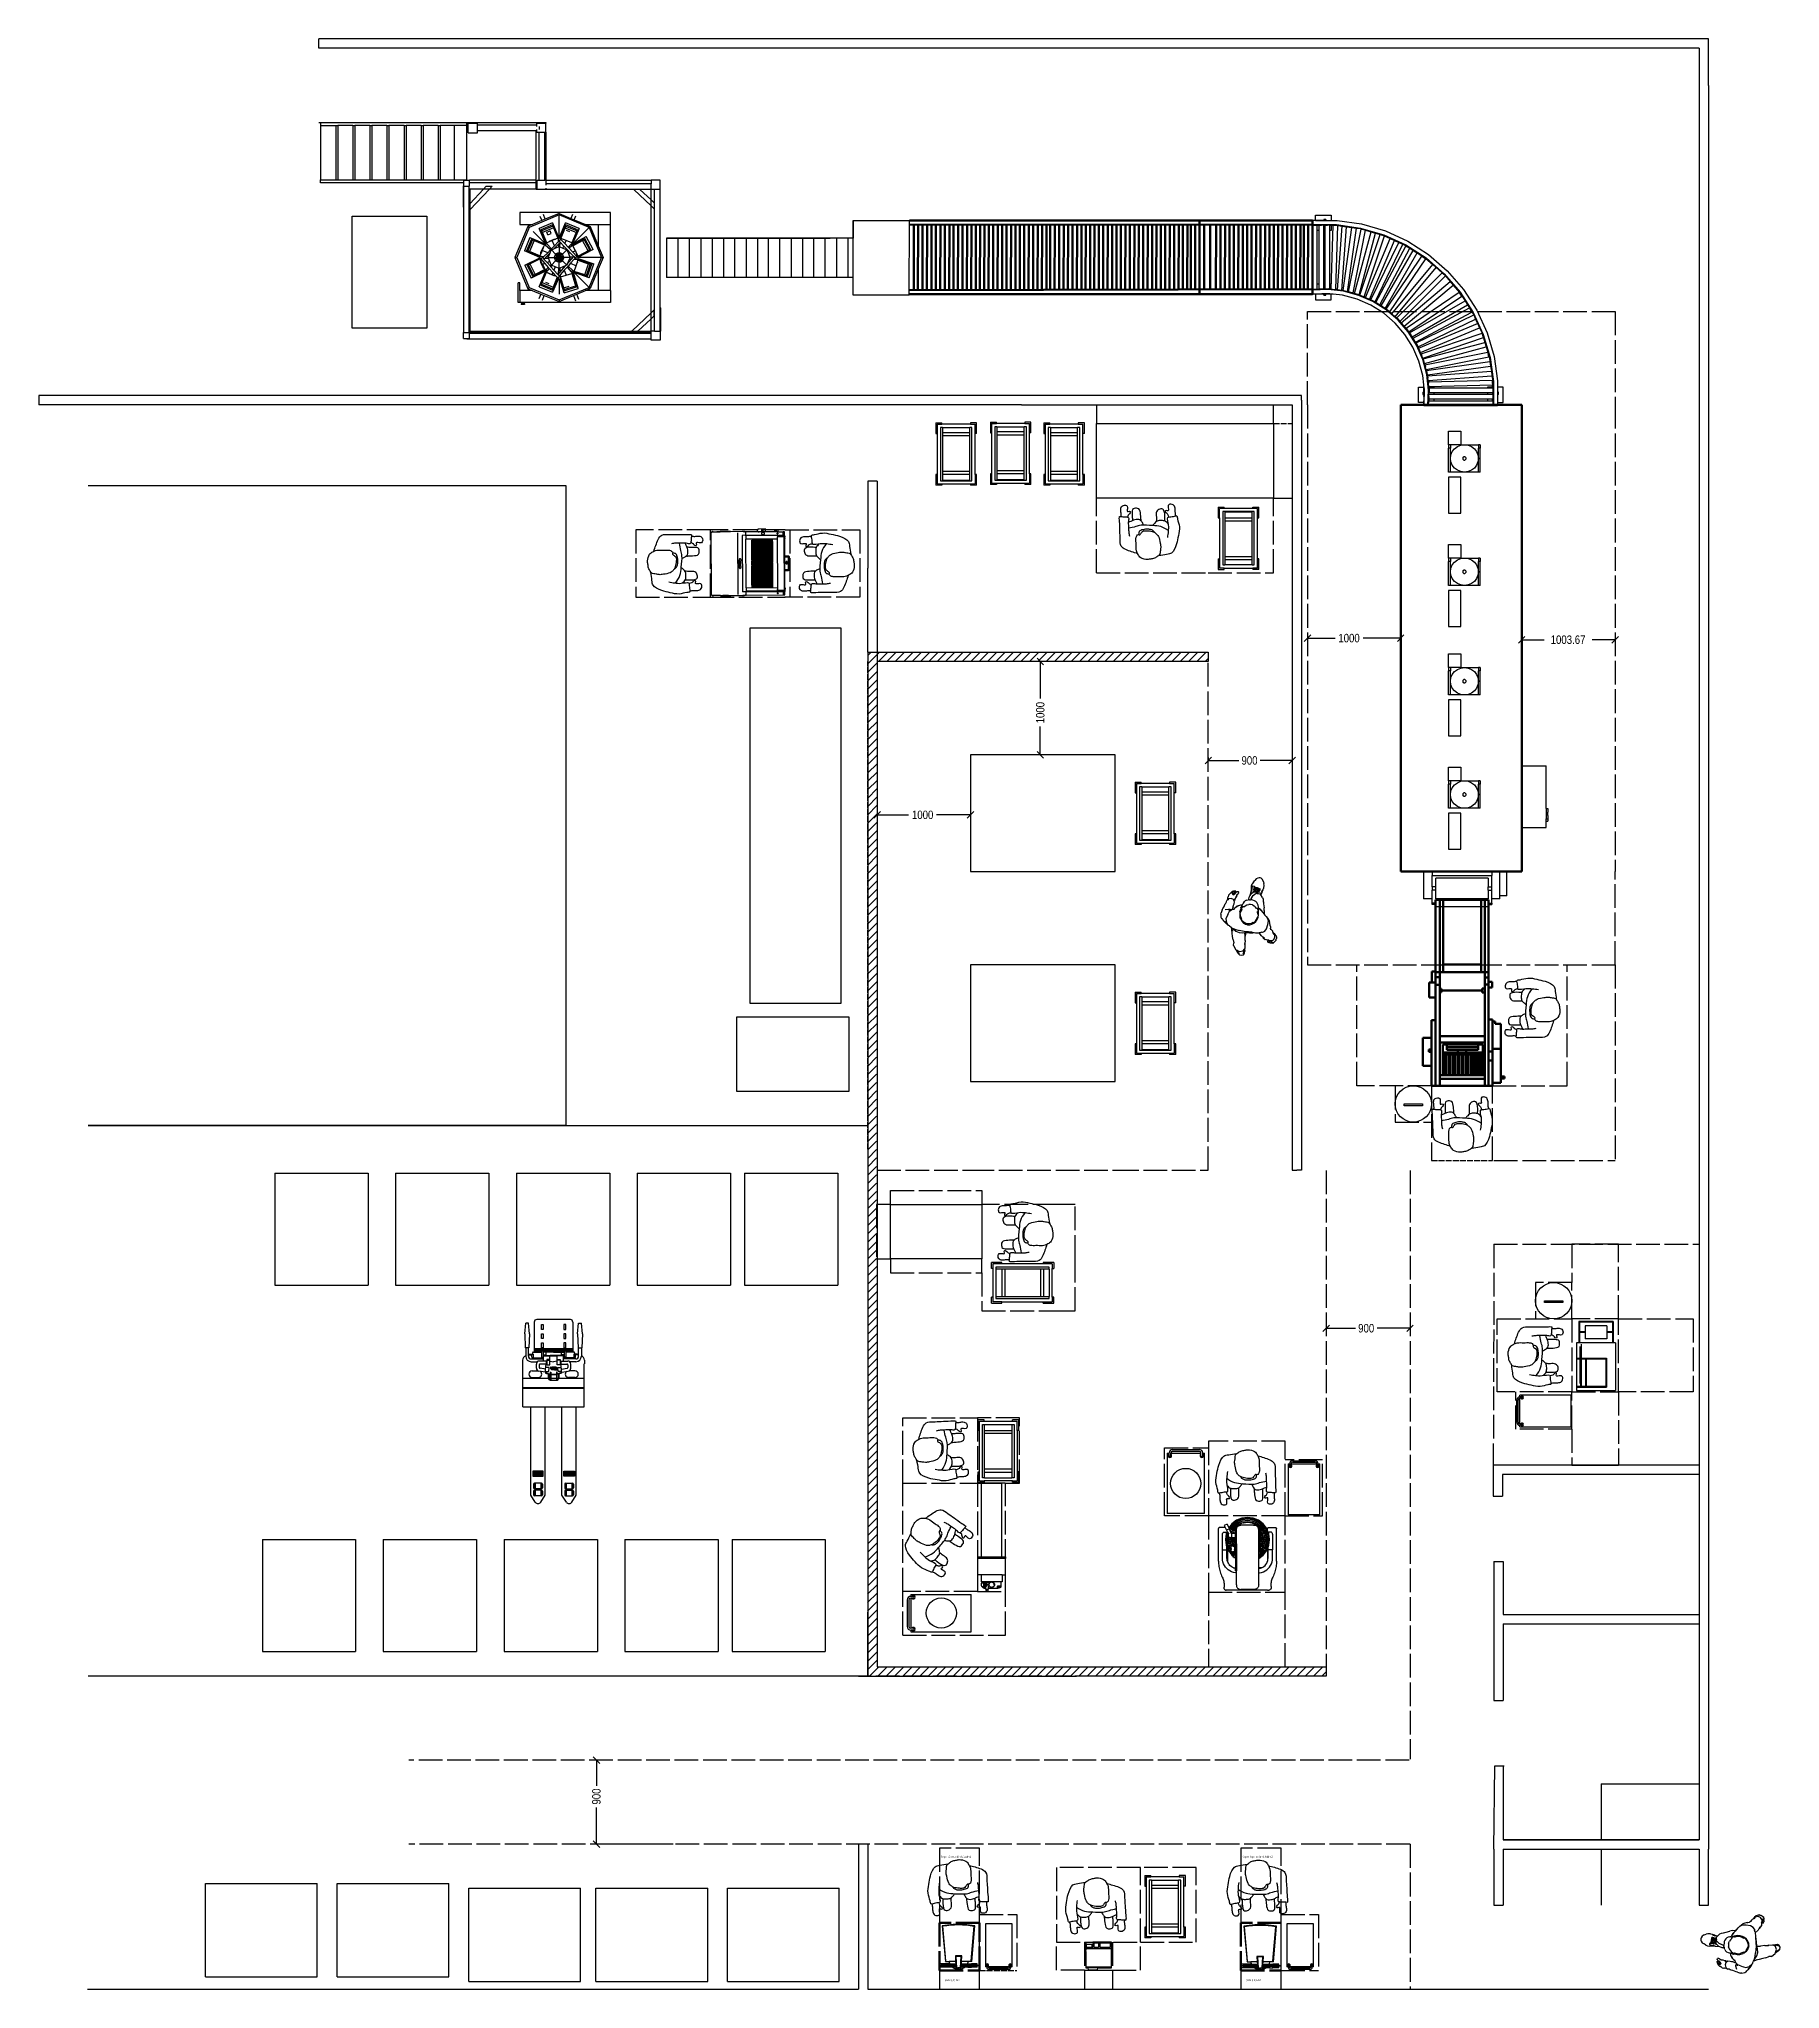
# Model space of a CAD drawing. Header units: millimetres. Extents: x -9564 to 48820, y -25359 to 24346.
# Drawn here: x 30156 to 48820, y -25359 to -4461 of the extents above; entities that cross this region are included whole.
import ezdxf

# ---------------------------------------------------------------- set-up
doc = ezdxf.new("R2010")
doc.units = ezdxf.units.MM
doc.header["$LTSCALE"] = 100
for name, pattern in [('DASHED2', [0.762, 0.635, -0.127]), ('DASHEDX2', [3.048, 2.54, -0.508]), ('DOT', [0.508, 0, -0.508])]:
    doc.linetypes.add(name, pattern=pattern)
for name, color, linetype in [('Area circulacion', 50, 'DASHEDX2'), ('Area proceso', 90, 'DASHEDX2'), ('Cotas secundarias', 81, 'Continuous'), ('Edges', 7, 'Continuous'), ('Maquinas', 200, 'Continuous'), ('Mesas-estantes', 230, 'Continuous'), ('MUROS', 7, 'Continuous'), ('Personal', 20, 'Continuous'), ('Transporte semielaborado', 30, 'Continuous')]:
    doc.layers.add(name, color=color, linetype=linetype)
doc.layers.add('Area maquinas', color=140, linetype='DASHEDX2', lineweight=50)
doc.styles.add('OpenSans', font='OpenSans-Regular.ttf')
doc.styles.add('OpenSansCondensed-Light', font='OpenSansCondensed-Light.ttf')
doc.dimstyles.new('Cotas Mateo', dxfattribs={"dimtxt": 90, "dimasz": 70, "dimexe": 0.375, "dimexo": 0.125, "dimgap": 0.1, "dimtad": 1, "dimzin": 12, "dimdsep": 46, "dimtxsty": 'OpenSansCondensed-Light', "dimblk": 'OBLIQUE', "dimcen": 2.5, "dimazin": 3, "dimtfac": 0.5, "dimtmove": 2, "dimatfit": 3, "dimarcsym": 0})

msp = doc.modelspace()

# ---------------------------------------------------------------- texts
at = {"color": 3, "linetype": 'DASHEDX2', "char_height": 20, "attachment_point": 1, "style": 'OpenSans'}
for insert in [(39824.924, -23931.581), (43056.742, -23931.581)]:
    msp.add_mtext_dynamic_manual_height_columns('Soper Operación 0,344m2', width=430, gutter_width=12.5, heights=[0], dxfattribs=dict(at, insert=insert))
at = {"color": 3, "linetype": 'DASHED2', "char_height": 20, "attachment_point": 1, "style": 'OpenSans'}
for insert in [(39866.101, -25254.663), (43097.919, -25254.663)]:
    msp.add_mtext_dynamic_manual_height_columns('Slim 0.43 m2', width=430, gutter_width=12.5, heights=[0], dxfattribs=dict(at, insert=insert))

# ---------------------------------------------------------------- blocks, each defined once
blk = doc.blocks.new('Bakery Trolley pl')
at = {"layer": 'Transporte semielaborado'}
for p, q in [((0.18, 0.625), (0.237, 0.625)), ((0.18, 0.625), (0.18, 0.526)), ((0.237, 0.613), (0.193, 0.613)), ((0.193, 0.526), (0.193, 0.613)), ((0.223, 0.583), (0.223, 0.083)), ((0.243, 0.583), (0.223, 0.583)), ((0.237, 0.613), (0.237, 0.625)), ((0.505, 0.613), (0.237, 0.613)), ((0.243, 0.583), (0.243, 0.58)), ((0.499, 0.583), (0.243, 0.583)), ((0.243, 0.58), (0.499, 0.58)), ((0.243, 0.58), (0.243, 0.524)), ((0.519, 0.583), (0.499, 0.583)), ((0.499, 0.58), (0.499, 0.583)), ((0.499, 0.524), (0.499, 0.58)), ((0.505, 0.613), (0.505, 0.625)), ((0.505, 0.625), (0.561, 0.625)), ((0.549, 0.613), (0.505, 0.613)), ((0.519, 0.083), (0.519, 0.583)), ((0.549, 0.526), (0.549, 0.613)), ((0.561, 0.526), (0.561, 0.625)), ((0.18, 0.526), (0.193, 0.526)), ((0.193, 0.526), (0.193, 0.139)), ((0.243, 0.524), (0.499, 0.524)), ((0.243, 0.524), (0.243, 0.497)), ((0.243, 0.497), (0.499, 0.497)), ((0.243, 0.497), (0.243, 0.162)), ((0.499, 0.497), (0.499, 0.524)), ((0.499, 0.162), (0.499, 0.497)), ((0.549, 0.526), (0.561, 0.526)), ((0.549, 0.139), (0.549, 0.526)), ((0.18, 0.139), (0.193, 0.139)), ((0.18, 0.139), (0.18, 0.04)), ((0.18, 0.04), (0.237, 0.04)), ((0.193, 0.139), (0.193, 0.053)), ((0.237, 0.053), (0.193, 0.053)), ((0.223, 0.083), (0.243, 0.083)), ((0.237, 0.04), (0.237, 0.053)), ((0.237, 0.053), (0.505, 0.053)), ((0.243, 0.162), (0.499, 0.162)), ((0.243, 0.162), (0.243, 0.132)), ((0.243, 0.132), (0.499, 0.132)), ((0.243, 0.132), (0.243, 0.083)), ((0.499, 0.083), (0.243, 0.083)), ((0.499, 0.132), (0.499, 0.162)), ((0.499, 0.083), (0.499, 0.132)), ((0.499, 0.083), (0.519, 0.083)), ((0.505, 0.053), (0.505, 0.04)), ((0.549, 0.053), (0.505, 0.053)), ((0.561, 0.04), (0.505, 0.04)), ((0.561, 0.139), (0.549, 0.139)), ((0.549, 0.053), (0.549, 0.139)), ((0.561, 0.04), (0.561, 0.139))]:
    blk.add_line(p, q, dxfattribs=at)
blk = doc.blocks.new('Bread Slicer pl')
at = {"layer": 'Maquinas'}
for p, q in [((39.06, 62.38), (38.98, 62.37)), ((38.98, 62.37), (38.98, 62.3)), ((39.06, 62.31), (38.98, 62.3)), ((38.98, 62.3), (38.98, 62.16)), ((39.06, 62.16), (38.98, 62.16)), ((38.98, 62.16), (38.98, 62.09)), ((39.06, 62.08), (38.98, 62.09)), ((39.08, 62.39), (39.06, 62.39)), ((39.06, 62.39), (39.06, 62.38)), ((39.06, 62.31), (39.06, 62.38)), ((39.06, 62.16), (39.06, 62.31)), ((39.06, 62.08), (39.06, 62.16)), ((39.06, 62.08), (39.06, 62.07)), ((39.08, 62.07), (39.06, 62.07)), ((39.08, 62.37), (39.09, 62.46)), ((39.08, 62.39), (39.08, 62.37)), ((39.08, 62.07), (39.08, 62.37)), ((39.08, 59.55), (39.08, 62.07)), ((39.09, 62.46), (39.13, 62.55)), ((39.13, 62.55), (39.19, 62.63)), ((39.19, 62.63), (39.27, 62.69)), ((39.27, 62.69), (39.36, 62.73)), ((39.36, 62.73), (39.46, 62.74)), ((39.46, 62.74), (60.83, 62.74)), ((60.93, 62.73), (60.83, 62.74)), ((60.93, 62.73), (61.02, 62.69)), ((61.02, 62.69), (61.1, 62.63)), ((61.16, 62.55), (61.1, 62.63)), ((61.16, 62.55), (61.19, 62.46)), ((61.21, 62.37), (61.19, 62.46)), ((61.21, 62.39), (61.23, 62.39)), ((61.21, 62.39), (61.21, 62.37)), ((61.21, 62.37), (61.21, 62.07)), ((61.21, 62.07), (61.23, 62.07)), ((61.21, 62.07), (61.21, 59.55)), ((61.23, 62.38), (61.23, 62.39)), ((61.23, 62.38), (61.3, 62.37)), ((61.23, 62.31), (61.23, 62.38)), ((61.23, 62.31), (61.3, 62.3)), ((61.23, 62.16), (61.23, 62.31)), ((61.23, 62.16), (61.3, 62.16)), ((61.23, 62.08), (61.23, 62.16)), ((61.23, 62.08), (61.3, 62.09)), ((61.23, 62.08), (61.23, 62.07)), ((61.3, 62.37), (61.3, 62.3)), ((61.3, 62.16), (61.3, 62.3)), ((61.3, 62.16), (61.3, 62.09)), ((39.08, 59.55), (39.02, 59.55)), ((39.02, 59.55), (39.02, 58.8)), ((39.02, 58.8), (39.02, 56.8)), ((39.08, 58.8), (39.02, 58.8)), ((39.08, 56.8), (39.02, 56.8)), ((39.02, 56.8), (39.02, 56.05)), ((39.08, 56.05), (39.02, 56.05)), ((39.08, 59.55), (39.08, 58.8)), ((39.08, 56.8), (39.08, 58.8)), ((39.08, 56.8), (39.08, 56.05)), ((39.08, 56.05), (39.08, 51.89)), ((61.21, 59.55), (61.21, 60.74)), ((61.21, 59.55), (61.27, 59.55)), ((61.21, 58.8), (61.21, 59.55)), ((61.21, 58.8), (61.27, 58.8)), ((61.21, 56.8), (61.21, 58.8)), ((61.21, 56.8), (61.27, 56.8)), ((61.21, 56.05), (61.21, 56.8)), ((61.21, 56.05), (61.27, 56.05)), ((61.21, 51.89), (61.21, 56.05)), ((61.21, 51.89), (61.21, 56.05)), ((61.27, 58.8), (61.27, 59.55)), ((61.27, 56.8), (61.27, 58.8)), ((61.27, 56.05), (61.27, 56.8)), ((39.06, 51.88), (38.98, 51.87)), ((38.98, 51.87), (38.98, 51.8)), ((39.06, 51.81), (38.98, 51.8)), ((38.98, 51.8), (38.98, 51.66)), ((39.06, 51.66), (38.98, 51.66)), ((38.98, 51.66), (38.98, 51.59)), ((39.06, 51.58), (38.98, 51.59)), ((39.08, 51.89), (39.06, 51.89)), ((39.06, 51.89), (39.06, 51.88)), ((39.06, 51.81), (39.06, 51.88)), ((39.06, 51.66), (39.06, 51.81)), ((39.06, 51.58), (39.06, 51.66)), ((39.06, 51.57), (39.06, 51.58)), ((39.08, 51.57), (39.06, 51.57)), ((39.08, 51.57), (39.08, 51.89)), ((39.08, 51.26), (39.08, 51.57)), ((39.08, 51.26), (39.09, 51.13)), ((39.09, 51.13), (39.13, 51)), ((39.13, 51), (39.19, 50.89)), ((39.19, 50.89), (39.21, 50.88)), ((39.21, 50.74), (39.21, 50.88)), ((39.21, 50.88), (39.27, 50.81)), ((39.21, 50.74), (39.21, 37.74)), ((39.21, 50.74), (39.46, 50.74)), ((39.27, 50.81), (39.36, 50.76)), ((39.36, 50.76), (39.46, 50.74)), ((39.46, 53.48), (60.83, 53.48)), ((39.46, 50.74), (40.37, 50.74)), ((59.92, 52), (40.37, 52)), ((40.37, 50.81), (40.37, 52)), ((40.37, 50.74), (40.37, 50.81)), ((40.37, 50.74), (40.5, 50.74)), ((40.37, 50.74), (40.37, 38.86)), ((41.75, 50.74), (40.5, 50.74)), ((40.5, 38.84), (40.5, 50.74)), ((41.75, 50.74), (41.75, 39.87)), ((41.75, 50.74), (58.54, 50.74)), ((41.87, 48.66), (42, 48.66)), ((41.87, 48.66), (41.87, 48.53)), ((41.87, 48.53), (42, 48.53)), ((41.87, 48.53), (41.87, 44.98)), ((42, 48.66), (42, 48.53)), ((42, 48.53), (42, 44.98)), ((42.12, 48.66), (42.25, 48.66)), ((42.12, 48.66), (42.12, 48.53)), ((42.12, 48.53), (42.25, 48.53)), ((42.12, 48.53), (42.12, 44.97)), ((42.25, 48.66), (42.25, 48.53)), ((42.25, 48.53), (42.25, 44.97)), ((42.37, 48.66), (42.5, 48.66)), ((42.37, 48.66), (42.37, 48.53)), ((42.37, 48.53), (42.5, 48.53)), ((42.37, 48.53), (42.37, 44.97)), ((42.5, 48.66), (42.5, 48.53)), ((42.5, 48.53), (42.5, 44.97)), ((42.62, 48.66), (42.75, 48.66)), ((42.62, 48.66), (42.62, 48.53)), ((42.62, 48.53), (42.75, 48.53)), ((42.62, 48.53), (42.62, 44.98)), ((42.75, 48.66), (42.75, 48.53)), ((42.75, 48.53), (42.75, 44.98)), ((42.87, 48.66), (43, 48.66)), ((42.87, 48.66), (42.87, 48.53)), ((42.87, 48.53), (43, 48.53)), ((42.87, 48.53), (42.87, 44.98)), ((43, 48.66), (43, 48.53)), ((43, 48.53), (43, 44.98)), ((43.12, 48.66), (43.25, 48.66)), ((43.12, 48.66), (43.12, 48.53)), ((43.12, 48.53), (43.25, 48.53)), ((43.12, 48.53), (43.12, 44.98)), ((43.25, 48.66), (43.25, 48.53)), ((43.25, 48.53), (43.25, 44.98)), ((43.37, 48.66), (43.5, 48.66)), ((43.37, 48.66), (43.37, 48.53)), ((43.37, 48.53), (43.5, 48.53)), ((43.37, 48.53), (43.37, 44.98)), ((43.5, 48.66), (43.5, 48.53)), ((43.5, 48.53), (43.5, 44.98)), ((43.62, 48.66), (43.75, 48.66)), ((43.62, 48.66), (43.62, 48.53)), ((43.62, 48.53), (43.75, 48.53)), ((43.62, 48.53), (43.62, 44.98)), ((43.75, 48.66), (43.75, 48.53)), ((43.75, 48.53), (43.75, 44.98)), ((43.87, 48.66), (44, 48.66)), ((43.87, 48.66), (43.87, 48.53)), ((43.87, 48.53), (44, 48.53)), ((43.87, 48.53), (43.87, 44.98)), ((44, 48.66), (44, 48.53)), ((44, 48.53), (44, 44.98)), ((44.12, 48.66), (44.25, 48.66)), ((44.12, 48.66), (44.12, 48.53)), ((44.12, 48.53), (44.25, 48.53)), ((44.12, 48.53), (44.12, 44.98)), ((44.25, 48.66), (44.25, 48.53)), ((44.25, 48.53), (44.25, 44.98)), ((44.37, 48.66), (44.5, 48.66)), ((44.37, 48.66), (44.37, 48.53)), ((44.37, 48.53), (44.5, 48.53)), ((44.37, 48.53), (44.37, 44.97)), ((44.5, 48.66), (44.5, 48.53)), ((44.5, 48.53), (44.5, 44.97)), ((44.62, 48.66), (44.75, 48.66)), ((44.62, 48.66), (44.62, 48.53)), ((44.62, 48.53), (44.75, 48.53)), ((44.62, 48.53), (44.62, 44.97)), ((44.75, 48.66), (44.75, 48.53)), ((44.75, 48.53), (44.75, 44.97)), ((44.87, 48.66), (45, 48.66)), ((44.87, 48.66), (44.87, 48.53)), ((44.87, 48.53), (45, 48.53)), ((44.87, 48.53), (44.87, 44.98)), ((45, 48.66), (45, 48.53)), ((45, 48.53), (45, 44.98)), ((45.12, 48.66), (45.25, 48.66)), ((45.12, 48.66), (45.12, 48.53)), ((45.12, 48.53), (45.25, 48.53)), ((45.12, 48.53), (45.12, 44.98)), ((45.25, 48.66), (45.25, 48.53)), ((45.25, 48.53), (45.25, 44.98)), ((45.37, 48.66), (45.5, 48.66)), ((45.37, 48.66), (45.37, 48.53)), ((45.37, 48.53), (45.5, 48.53)), ((45.37, 48.53), (45.37, 44.97)), ((45.5, 48.66), (45.5, 48.53)), ((45.5, 48.53), (45.5, 44.97)), ((45.62, 48.66), (45.75, 48.66)), ((45.62, 48.66), (45.62, 48.53)), ((45.62, 48.53), (45.75, 48.53)), ((45.62, 48.53), (45.62, 44.98)), ((45.75, 48.66), (45.75, 48.53)), ((45.75, 48.53), (45.75, 44.98)), ((45.87, 48.66), (46, 48.66)), ((45.87, 48.66), (45.87, 48.53)), ((45.87, 48.53), (46, 48.53)), ((45.87, 48.53), (45.87, 44.98)), ((46, 48.66), (46, 48.53)), ((46, 48.53), (46, 44.98)), ((46.12, 48.66), (46.25, 48.66)), ((46.12, 48.66), (46.12, 48.53)), ((46.12, 48.53), (46.25, 48.53)), ((46.12, 48.53), (46.12, 44.97)), ((46.25, 48.66), (46.25, 48.53)), ((46.25, 48.53), (46.25, 44.97)), ((46.37, 48.66), (46.5, 48.66)), ((46.37, 48.66), (46.37, 48.53)), ((46.37, 48.53), (46.5, 48.53)), ((46.37, 48.53), (46.37, 44.98)), ((46.5, 48.66), (46.5, 48.53)), ((46.5, 48.53), (46.5, 44.98)), ((46.62, 48.66), (46.75, 48.66)), ((46.62, 48.66), (46.62, 48.53)), ((46.62, 48.53), (46.75, 48.53)), ((46.62, 48.53), (46.62, 44.97)), ((46.75, 48.66), (46.75, 48.53)), ((46.75, 48.53), (46.75, 44.97)), ((46.87, 48.66), (47, 48.66)), ((46.87, 48.66), (46.87, 48.53)), ((46.87, 48.53), (47, 48.53)), ((46.87, 48.53), (46.87, 44.98)), ((47, 48.66), (47, 48.53)), ((47, 48.53), (47, 44.98)), ((47.12, 48.66), (47.25, 48.66)), ((47.12, 48.66), (47.12, 48.53)), ((47.12, 48.53), (47.25, 48.53)), ((47.12, 48.53), (47.12, 44.98)), ((47.25, 48.66), (47.25, 48.53)), ((47.25, 48.53), (47.25, 44.98)), ((47.37, 48.66), (47.5, 48.66)), ((47.37, 48.66), (47.37, 48.53)), ((47.37, 48.53), (47.5, 48.53)), ((47.37, 48.53), (47.37, 44.98)), ((47.5, 48.66), (47.5, 48.53)), ((47.5, 48.53), (47.5, 44.98)), ((47.62, 48.66), (47.75, 48.66)), ((47.62, 48.66), (47.62, 48.53)), ((47.62, 48.53), (47.75, 48.53)), ((47.62, 48.53), (47.62, 44.97)), ((47.75, 48.66), (47.75, 48.53)), ((47.75, 48.53), (47.75, 44.97)), ((47.87, 48.66), (48, 48.66)), ((47.87, 48.66), (47.87, 48.53)), ((47.87, 48.53), (48, 48.53)), ((47.87, 48.53), (47.87, 44.97)), ((48, 48.66), (48, 48.53)), ((48, 48.53), (48, 44.97)), ((48.12, 48.66), (48.25, 48.66)), ((48.12, 48.66), (48.12, 48.53)), ((48.12, 48.53), (48.25, 48.53)), ((48.12, 48.53), (48.12, 44.97)), ((48.25, 48.66), (48.25, 48.53)), ((48.25, 48.53), (48.25, 44.97)), ((48.37, 48.66), (48.5, 48.66)), ((48.37, 48.66), (48.37, 48.53)), ((48.37, 48.53), (48.5, 48.53)), ((48.37, 48.53), (48.37, 44.98)), ((48.39, 52.79), (48.42, 52.85)), ((48.39, 52.73), (48.42, 52.79)), ((48.39, 52.79), (48.39, 52.73)), ((48.42, 52.67), (48.39, 52.73)), ((48.42, 52.85), (48.49, 52.91)), ((48.42, 52.79), (48.49, 52.85)), ((48.49, 52.62), (48.42, 52.67)), ((48.49, 52.91), (48.61, 52.96)), ((48.49, 52.85), (48.61, 52.9)), ((48.61, 52.57), (48.49, 52.62)), ((48.5, 48.66), (48.5, 48.53)), ((48.5, 48.53), (48.5, 44.98)), ((48.61, 52.96), (48.77, 53)), ((48.61, 52.9), (48.77, 52.94)), ((48.77, 52.53), (48.61, 52.57)), ((48.62, 48.66), (48.75, 48.66)), ((48.62, 48.66), (48.62, 48.53)), ((48.62, 48.53), (48.75, 48.53)), ((48.62, 48.53), (48.62, 44.98)), ((48.75, 48.66), (48.75, 48.53)), ((48.75, 48.53), (48.75, 44.98)), ((48.77, 53), (48.95, 53.02)), ((48.77, 52.94), (48.95, 52.96)), ((48.95, 52.5), (48.77, 52.53)), ((48.87, 48.66), (49, 48.66)), ((48.87, 48.66), (48.87, 48.53)), ((48.87, 48.53), (49, 48.53)), ((48.87, 48.53), (48.87, 44.97)), ((48.95, 53.02), (49.14, 53.03)), ((48.95, 52.96), (49.14, 52.97)), ((49.14, 52.5), (48.95, 52.5)), ((49, 48.66), (49, 48.53)), ((49, 48.53), (49, 44.97)), ((49.12, 48.66), (49.25, 48.66)), ((49.12, 48.66), (49.12, 48.53)), ((49.12, 48.53), (49.25, 48.53)), ((49.12, 48.53), (49.12, 44.98)), ((49.14, 53.03), (51.14, 53.03)), ((49.14, 53.03), (49.14, 52.97)), ((51.14, 52.97), (49.14, 52.97)), ((49.14, 52.5), (51.14, 52.5)), ((49.25, 48.66), (49.25, 48.53)), ((49.25, 48.53), (49.25, 44.98)), ((49.37, 48.66), (49.5, 48.66)), ((49.37, 48.66), (49.37, 48.53)), ((49.37, 48.53), (49.5, 48.53)), ((49.37, 48.53), (49.37, 44.98)), ((49.5, 48.66), (49.5, 48.53)), ((49.5, 48.53), (49.5, 44.98)), ((49.62, 48.66), (49.75, 48.66)), ((49.62, 48.66), (49.62, 48.53)), ((49.62, 48.53), (49.75, 48.53)), ((49.62, 48.53), (49.62, 44.97)), ((49.75, 48.66), (49.75, 48.53)), ((49.75, 48.53), (49.75, 44.97)), ((49.87, 48.66), (50, 48.66)), ((49.87, 48.66), (49.87, 48.53)), ((49.87, 48.53), (50, 48.53)), ((49.87, 48.53), (49.87, 44.98)), ((50, 48.66), (50, 48.53)), ((50, 48.53), (50, 44.98)), ((50.12, 48.66), (50.25, 48.66)), ((50.12, 48.66), (50.12, 48.53)), ((50.12, 48.53), (50.25, 48.53)), ((50.12, 48.53), (50.12, 44.97)), ((50.25, 48.66), (50.25, 48.53)), ((50.25, 48.53), (50.25, 44.97)), ((50.37, 48.66), (50.5, 48.66)), ((50.37, 48.66), (50.37, 48.53)), ((50.37, 48.53), (50.5, 48.53)), ((50.37, 48.53), (50.37, 44.98)), ((50.5, 48.66), (50.5, 48.53)), ((50.5, 48.53), (50.5, 44.98)), ((50.62, 48.66), (50.75, 48.66)), ((50.62, 48.66), (50.62, 48.53)), ((50.62, 48.53), (50.75, 48.53)), ((50.62, 48.53), (50.62, 44.98)), ((50.75, 48.66), (50.75, 48.53)), ((50.75, 48.53), (50.75, 44.98)), ((50.87, 48.66), (51, 48.66)), ((50.87, 48.66), (50.87, 48.53)), ((50.87, 48.53), (51, 48.53)), ((50.87, 48.53), (50.87, 44.97)), ((51, 48.66), (51, 48.53)), ((51, 48.53), (51, 44.97)), ((51.12, 48.66), (51.25, 48.66)), ((51.12, 48.66), (51.12, 48.53)), ((51.12, 48.53), (51.25, 48.53)), ((51.12, 48.53), (51.12, 44.97)), ((51.14, 53.03), (51.34, 53.02)), ((51.14, 53.03), (51.14, 52.97)), ((51.14, 52.97), (51.34, 52.96)), ((51.34, 52.5), (51.14, 52.5)), ((51.25, 48.66), (51.25, 48.53)), ((51.25, 48.53), (51.25, 44.97)), ((51.34, 53.02), (51.52, 53)), ((51.34, 52.96), (51.52, 52.94)), ((51.52, 52.53), (51.34, 52.5)), ((51.37, 48.66), (51.5, 48.66)), ((51.37, 48.66), (51.37, 48.53)), ((51.37, 48.53), (51.5, 48.53)), ((51.37, 48.53), (51.37, 44.98)), ((51.5, 48.66), (51.5, 48.53)), ((51.5, 48.53), (51.5, 44.98)), ((51.52, 53), (51.67, 52.96)), ((51.52, 52.94), (51.67, 52.9)), ((51.67, 52.57), (51.52, 52.53)), ((51.62, 48.66), (51.75, 48.66)), ((51.62, 48.66), (51.62, 48.53)), ((51.62, 48.53), (51.75, 48.53)), ((51.62, 48.53), (51.62, 44.97)), ((51.67, 52.96), (51.79, 52.91)), ((51.67, 52.9), (51.79, 52.85)), ((51.79, 52.62), (51.67, 52.57)), ((51.75, 48.66), (51.75, 48.53)), ((51.75, 48.53), (51.75, 44.97)), ((51.79, 52.91), (51.87, 52.85)), ((51.79, 52.85), (51.87, 52.79)), ((51.87, 52.67), (51.79, 52.62)), ((51.89, 52.79), (51.87, 52.85)), ((51.87, 52.79), (51.89, 52.73)), ((51.89, 52.73), (51.87, 52.67)), ((51.87, 48.66), (52, 48.66)), ((51.87, 48.66), (51.87, 48.53)), ((51.87, 48.53), (52, 48.53)), ((51.87, 48.53), (51.87, 44.97)), ((51.89, 52.79), (51.89, 52.73)), ((52, 48.66), (52, 48.53)), ((52, 48.53), (52, 44.97)), ((52.12, 48.66), (52.25, 48.66)), ((52.12, 48.66), (52.12, 48.53)), ((52.12, 48.53), (52.25, 48.53)), ((52.12, 48.53), (52.12, 44.98)), ((52.25, 48.66), (52.25, 48.53)), ((52.25, 48.53), (52.25, 44.98)), ((52.37, 48.66), (52.5, 48.66)), ((52.37, 48.66), (52.37, 48.53)), ((52.37, 48.53), (52.5, 48.53)), ((52.37, 48.53), (52.37, 44.97)), ((52.5, 48.66), (52.5, 48.53)), ((52.5, 48.53), (52.5, 44.97)), ((52.62, 48.66), (52.75, 48.66)), ((52.62, 48.66), (52.62, 48.53)), ((52.62, 48.53), (52.75, 48.53)), ((52.62, 48.53), (52.62, 44.97)), ((52.75, 48.66), (52.75, 48.53)), ((52.75, 48.53), (52.75, 44.97)), ((52.87, 48.66), (53, 48.66)), ((52.87, 48.66), (52.87, 48.53)), ((52.87, 48.53), (53, 48.53)), ((52.87, 48.53), (52.87, 44.98)), ((53, 48.66), (53, 48.53)), ((53, 48.53), (53, 44.98)), ((53.12, 48.66), (53.25, 48.66)), ((53.12, 48.66), (53.12, 48.53)), ((53.12, 48.53), (53.25, 48.53)), ((53.12, 48.53), (53.12, 44.97)), ((53.25, 48.66), (53.25, 48.53)), ((53.25, 48.53), (53.25, 44.97)), ((53.37, 48.66), (53.5, 48.66)), ((53.37, 48.66), (53.37, 48.53)), ((53.37, 48.53), (53.5, 48.53)), ((53.37, 48.53), (53.37, 44.98)), ((53.5, 48.66), (53.5, 48.53)), ((53.5, 48.53), (53.5, 44.98)), ((53.62, 48.66), (53.75, 48.66)), ((53.62, 48.66), (53.62, 48.53)), ((53.62, 48.53), (53.75, 48.53)), ((53.62, 48.53), (53.62, 44.98)), ((53.75, 48.66), (53.75, 48.53)), ((53.75, 48.53), (53.75, 44.98)), ((53.87, 48.66), (54, 48.66)), ((53.87, 48.66), (53.87, 48.53)), ((53.87, 48.53), (54, 48.53)), ((53.87, 48.53), (53.87, 44.97)), ((54, 48.66), (54, 48.53)), ((54, 48.53), (54, 44.97)), ((54.12, 48.66), (54.25, 48.66)), ((54.12, 48.66), (54.12, 48.53)), ((54.12, 48.53), (54.25, 48.53)), ((54.12, 48.53), (54.12, 44.98)), ((54.25, 48.66), (54.25, 48.53)), ((54.25, 48.53), (54.25, 44.98)), ((54.37, 48.66), (54.5, 48.66)), ((54.37, 48.66), (54.37, 48.53)), ((54.37, 48.53), (54.5, 48.53)), ((54.37, 48.53), (54.37, 44.98)), ((54.5, 48.66), (54.5, 48.53)), ((54.5, 48.53), (54.5, 44.98)), ((54.62, 48.66), (54.75, 48.66)), ((54.62, 48.66), (54.62, 48.53)), ((54.62, 48.53), (54.75, 48.53)), ((54.62, 48.53), (54.62, 44.98)), ((54.75, 48.66), (54.75, 48.53)), ((54.75, 48.53), (54.75, 44.98)), ((54.87, 48.66), (55, 48.66)), ((54.87, 48.66), (54.87, 48.53)), ((54.87, 48.53), (55, 48.53)), ((54.87, 48.53), (54.87, 44.97)), ((55, 48.66), (55, 48.53)), ((55, 48.53), (55, 44.97)), ((55.12, 48.66), (55.25, 48.66)), ((55.12, 48.66), (55.12, 48.53)), ((55.12, 48.53), (55.25, 48.53)), ((55.12, 48.53), (55.12, 44.98)), ((55.25, 48.66), (55.25, 48.53)), ((55.25, 48.53), (55.25, 44.98)), ((55.37, 48.66), (55.5, 48.66)), ((55.37, 48.66), (55.37, 48.53)), ((55.37, 48.53), (55.5, 48.53)), ((55.37, 48.53), (55.37, 44.97)), ((55.5, 48.66), (55.5, 48.53)), ((55.5, 48.53), (55.5, 44.97)), ((55.62, 48.66), (55.75, 48.66)), ((55.62, 48.66), (55.62, 48.53)), ((55.62, 48.53), (55.75, 48.53)), ((55.62, 48.53), (55.62, 44.98)), ((55.75, 48.66), (55.75, 48.53)), ((55.75, 48.53), (55.75, 44.98)), ((55.87, 48.66), (56, 48.66)), ((55.87, 48.66), (55.87, 48.53)), ((55.87, 48.53), (56, 48.53)), ((55.87, 48.53), (55.87, 44.98)), ((56, 48.66), (56, 48.53)), ((56, 48.53), (56, 44.98)), ((56.12, 48.66), (56.25, 48.66)), ((56.12, 48.66), (56.12, 48.53)), ((56.12, 48.53), (56.25, 48.53)), ((56.12, 48.53), (56.12, 44.97)), ((56.25, 48.66), (56.25, 48.53)), ((56.25, 48.53), (56.25, 44.97)), ((56.37, 48.66), (56.5, 48.66)), ((56.37, 48.66), (56.37, 48.53)), ((56.37, 48.53), (56.5, 48.53)), ((56.37, 48.53), (56.37, 44.98)), ((56.5, 48.66), (56.5, 48.53)), ((56.5, 48.53), (56.5, 44.98)), ((56.62, 48.66), (56.75, 48.66)), ((56.62, 48.66), (56.62, 48.53)), ((56.62, 48.53), (56.75, 48.53)), ((56.62, 48.53), (56.62, 44.98)), ((56.75, 48.66), (56.75, 48.53)), ((56.75, 48.53), (56.75, 44.98)), ((56.87, 48.66), (57, 48.66)), ((56.87, 48.66), (56.87, 48.53)), ((56.87, 48.53), (57, 48.53)), ((56.87, 48.53), (56.87, 44.98)), ((57, 48.66), (57, 48.53)), ((57, 48.53), (57, 44.98)), ((57.12, 48.66), (57.25, 48.66)), ((57.12, 48.66), (57.12, 48.53)), ((57.12, 48.53), (57.25, 48.53)), ((57.12, 48.53), (57.12, 44.98)), ((57.25, 48.66), (57.25, 48.53)), ((57.25, 48.53), (57.25, 44.98)), ((57.37, 48.66), (57.5, 48.66)), ((57.37, 48.66), (57.37, 48.53)), ((57.37, 48.53), (57.5, 48.53)), ((57.37, 48.53), (57.37, 44.97)), ((57.5, 48.66), (57.5, 48.53)), ((57.5, 48.53), (57.5, 44.97)), ((57.62, 48.66), (57.75, 48.66)), ((57.62, 48.66), (57.62, 48.53)), ((57.62, 48.53), (57.75, 48.53)), ((57.62, 48.53), (57.62, 44.97)), ((57.75, 48.66), (57.75, 48.53)), ((57.75, 48.53), (57.75, 44.97)), ((57.87, 48.66), (58, 48.66)), ((57.87, 48.66), (57.87, 48.53)), ((57.87, 48.53), (58, 48.53)), ((57.87, 48.53), (57.87, 44.98)), ((58, 48.66), (58, 48.53)), ((58, 48.53), (58, 44.98)), ((58.12, 48.66), (58.25, 48.66)), ((58.12, 48.66), (58.12, 48.53)), ((58.12, 48.53), (58.25, 48.53)), ((58.12, 48.53), (58.12, 44.98)), ((58.25, 48.66), (58.25, 48.53)), ((58.25, 48.53), (58.25, 44.98)), ((59.79, 50.74), (58.54, 50.74)), ((58.54, 39.87), (58.54, 50.74)), ((59.79, 50.74), (59.92, 50.74)), ((59.79, 38.84), (59.79, 50.74)), ((59.92, 50.81), (59.92, 52)), ((59.92, 50.74), (59.92, 50.81)), ((59.92, 50.74), (60.83, 50.74)), ((59.92, 50.74), (59.92, 38.85)), ((60.83, 50.74), (60.93, 50.76)), ((60.83, 50.74), (61.08, 50.74)), ((60.93, 50.76), (61.02, 50.81)), ((61.02, 50.81), (61.08, 50.88)), ((61.08, 50.88), (61.1, 50.89)), ((61.08, 50.74), (61.08, 50.88)), ((61.08, 46.43), (61.08, 50.74)), ((61.1, 50.89), (61.16, 51)), ((61.16, 51), (61.19, 51.13)), ((61.19, 51.13), (61.21, 51.26)), ((61.21, 51.89), (61.23, 51.89)), ((61.21, 51.57), (61.21, 51.89)), ((61.21, 51.57), (61.23, 51.57)), ((61.21, 51.57), (61.21, 51.26)), ((61.21, 51.48), (61.21, 51.57)), ((61.23, 51.88), (61.23, 51.89)), ((61.23, 51.88), (61.3, 51.87)), ((61.23, 51.81), (61.23, 51.88)), ((61.23, 51.81), (61.3, 51.8)), ((61.23, 51.66), (61.23, 51.81)), ((61.23, 51.66), (61.3, 51.66)), ((61.23, 51.58), (61.23, 51.66)), ((61.23, 51.58), (61.3, 51.59)), ((61.23, 51.58), (61.23, 51.57)), ((61.3, 51.87), (61.3, 51.8)), ((61.3, 51.66), (61.3, 51.8)), ((61.3, 51.66), (61.3, 51.59)), ((41.87, 44.98), (42, 44.98)), ((41.87, 41.53), (41.87, 44.98)), ((41.87, 41.53), (42, 41.53)), ((41.87, 41.41), (41.87, 41.53)), ((41.87, 41.41), (42, 41.41)), ((42, 41.53), (42, 44.98)), ((42, 41.41), (42, 41.53)), ((42.12, 44.97), (42.25, 44.97)), ((42.12, 41.53), (42.12, 44.97)), ((42.12, 41.53), (42.25, 41.53)), ((42.12, 41.41), (42.12, 41.53)), ((42.12, 41.41), (42.25, 41.41)), ((42.25, 41.53), (42.25, 44.97)), ((42.25, 41.41), (42.25, 41.53)), ((42.37, 44.97), (42.5, 44.97)), ((42.37, 41.53), (42.37, 44.97)), ((42.37, 41.53), (42.5, 41.53)), ((42.37, 41.41), (42.37, 41.53)), ((42.37, 41.41), (42.5, 41.41)), ((42.5, 41.53), (42.5, 44.97)), ((42.5, 41.41), (42.5, 41.53)), ((42.62, 44.98), (42.75, 44.98)), ((42.62, 41.53), (42.62, 44.98)), ((42.62, 41.53), (42.75, 41.53)), ((42.62, 41.41), (42.62, 41.53)), ((42.62, 41.41), (42.75, 41.41)), ((42.75, 41.53), (42.75, 44.98)), ((42.75, 41.41), (42.75, 41.53)), ((42.87, 44.98), (42.87, 44.97)), ((42.87, 44.97), (43, 44.97)), ((42.87, 41.53), (42.87, 44.97)), ((42.87, 41.53), (43, 41.53)), ((42.87, 41.41), (42.87, 41.53)), ((42.87, 41.41), (43, 41.41)), ((43, 44.98), (43, 44.97)), ((43, 41.53), (43, 44.97)), ((43, 41.41), (43, 41.53)), ((43.12, 41.53), (43.12, 44.98)), ((43.12, 44.98), (43.25, 44.98)), ((43.12, 41.53), (43.25, 41.53)), ((43.12, 41.41), (43.12, 41.53)), ((43.12, 41.41), (43.25, 41.41)), ((43.25, 41.53), (43.25, 44.98)), ((43.25, 41.41), (43.25, 41.53)), ((43.37, 44.98), (43.37, 44.97)), ((43.37, 44.97), (43.5, 44.97)), ((43.37, 41.53), (43.37, 44.97)), ((43.37, 41.53), (43.5, 41.53)), ((43.37, 41.41), (43.37, 41.53)), ((43.37, 41.41), (43.5, 41.41)), ((43.5, 44.98), (43.5, 44.97)), ((43.5, 41.53), (43.5, 44.97)), ((43.5, 41.41), (43.5, 41.53)), ((43.62, 44.98), (43.62, 44.97)), ((43.62, 44.97), (43.75, 44.97)), ((43.62, 41.53), (43.62, 44.97)), ((43.62, 41.53), (43.75, 41.53)), ((43.62, 41.41), (43.62, 41.53)), ((43.62, 41.41), (43.75, 41.41)), ((43.75, 44.98), (43.75, 44.97)), ((43.75, 41.53), (43.75, 44.97)), ((43.75, 41.41), (43.75, 41.53)), ((43.87, 41.53), (43.87, 44.98)), ((43.87, 44.98), (44, 44.98)), ((43.87, 41.53), (44, 41.53)), ((43.87, 41.41), (43.87, 41.53)), ((43.87, 41.41), (44, 41.41)), ((44, 41.53), (44, 44.98)), ((44, 41.41), (44, 41.53)), ((44.12, 44.98), (44.12, 44.97)), ((44.12, 44.97), (44.25, 44.97)), ((44.12, 41.53), (44.12, 44.97)), ((44.12, 41.53), (44.25, 41.53)), ((44.12, 41.41), (44.12, 41.53)), ((44.12, 41.41), (44.25, 41.41)), ((44.25, 44.98), (44.25, 44.97)), ((44.25, 41.53), (44.25, 44.97)), ((44.25, 41.41), (44.25, 41.53)), ((44.37, 44.97), (44.5, 44.97)), ((44.37, 41.53), (44.37, 44.97)), ((44.37, 41.53), (44.5, 41.53)), ((44.37, 41.41), (44.37, 41.53)), ((44.37, 41.41), (44.5, 41.41)), ((44.5, 41.53), (44.5, 44.97)), ((44.5, 41.41), (44.5, 41.53)), ((44.62, 44.97), (44.75, 44.97)), ((44.62, 41.53), (44.62, 44.97)), ((44.62, 41.53), (44.75, 41.53)), ((44.62, 41.41), (44.62, 41.53)), ((44.62, 41.41), (44.75, 41.41)), ((44.75, 41.53), (44.75, 44.97)), ((44.75, 41.41), (44.75, 41.53)), ((44.87, 44.98), (44.87, 44.97)), ((44.87, 44.97), (45, 44.97)), ((44.87, 41.53), (44.87, 44.97)), ((44.87, 41.53), (45, 41.53)), ((44.87, 41.41), (44.87, 41.53)), ((44.87, 41.41), (45, 41.41)), ((45, 44.98), (45, 44.97)), ((45, 41.53), (45, 44.97)), ((45, 41.41), (45, 41.53)), ((45.12, 41.53), (45.12, 44.98)), ((45.12, 44.98), (45.25, 44.98)), ((45.12, 41.53), (45.25, 41.53)), ((45.12, 41.41), (45.12, 41.53)), ((45.12, 41.41), (45.25, 41.41)), ((45.25, 41.53), (45.25, 44.98)), ((45.25, 41.41), (45.25, 41.53)), ((45.37, 44.97), (45.5, 44.97)), ((45.37, 41.53), (45.37, 44.97)), ((45.37, 41.53), (45.5, 41.53)), ((45.37, 41.41), (45.37, 41.53)), ((45.37, 41.41), (45.5, 41.41)), ((45.5, 41.53), (45.5, 44.97)), ((45.5, 41.41), (45.5, 41.53)), ((45.62, 44.98), (45.62, 44.97)), ((45.62, 44.97), (45.75, 44.97)), ((45.62, 41.53), (45.62, 44.97)), ((45.62, 41.53), (45.75, 41.53)), ((45.62, 41.41), (45.62, 41.53)), ((45.62, 41.41), (45.75, 41.41)), ((45.75, 44.98), (45.75, 44.97)), ((45.75, 41.53), (45.75, 44.97)), ((45.75, 41.41), (45.75, 41.53)), ((45.87, 41.53), (45.87, 44.98)), ((45.87, 44.98), (46, 44.98)), ((45.87, 41.53), (46, 41.53)), ((45.87, 41.41), (45.87, 41.53)), ((45.87, 41.41), (46, 41.41)), ((46, 41.53), (46, 44.98)), ((46, 41.41), (46, 41.53)), ((46.12, 44.97), (46.25, 44.97)), ((46.12, 41.53), (46.12, 44.97)), ((46.12, 41.53), (46.25, 41.53)), ((46.12, 41.41), (46.12, 41.53)), ((46.12, 41.41), (46.25, 41.41)), ((46.25, 41.53), (46.25, 44.97)), ((46.25, 41.41), (46.25, 41.53)), ((46.37, 44.98), (46.37, 44.97)), ((46.37, 44.97), (46.5, 44.97)), ((46.37, 41.53), (46.37, 44.97)), ((46.37, 41.53), (46.5, 41.53)), ((46.37, 41.41), (46.37, 41.53)), ((46.37, 41.41), (46.5, 41.41)), ((46.5, 44.98), (46.5, 44.97)), ((46.5, 41.53), (46.5, 44.97)), ((46.5, 41.41), (46.5, 41.53)), ((46.62, 44.97), (46.75, 44.97)), ((46.62, 41.53), (46.62, 44.97)), ((46.62, 41.53), (46.75, 41.53)), ((46.62, 41.41), (46.62, 41.53)), ((46.62, 41.41), (46.75, 41.41)), ((46.75, 41.53), (46.75, 44.97)), ((46.75, 41.41), (46.75, 41.53)), ((46.87, 44.98), (46.87, 44.97)), ((46.87, 44.97), (47, 44.97)), ((46.87, 41.53), (46.87, 44.97)), ((46.87, 41.53), (47, 41.53)), ((46.87, 41.41), (46.87, 41.53)), ((46.87, 41.41), (47, 41.41)), ((47, 44.98), (47, 44.97)), ((47, 41.53), (47, 44.97)), ((47, 41.41), (47, 41.53)), ((47.12, 44.98), (47.25, 44.98)), ((47.12, 41.53), (47.12, 44.98)), ((47.12, 41.53), (47.25, 41.53)), ((47.12, 41.41), (47.12, 41.53)), ((47.12, 41.41), (47.25, 41.41)), ((47.25, 41.53), (47.25, 44.98)), ((47.25, 41.41), (47.25, 41.53)), ((47.37, 41.53), (47.37, 44.98)), ((47.37, 44.98), (47.5, 44.98)), ((47.37, 41.53), (47.5, 41.53)), ((47.37, 41.41), (47.37, 41.53)), ((47.37, 41.41), (47.5, 41.41)), ((47.5, 41.53), (47.5, 44.98)), ((47.5, 41.41), (47.5, 41.53)), ((47.62, 44.97), (47.75, 44.97)), ((47.62, 41.53), (47.62, 44.97)), ((47.62, 41.53), (47.75, 41.53)), ((47.62, 41.41), (47.62, 41.53)), ((47.62, 41.41), (47.75, 41.41)), ((47.75, 41.53), (47.75, 44.97)), ((47.75, 41.41), (47.75, 41.53)), ((47.87, 44.97), (48, 44.97)), ((47.87, 41.53), (47.87, 44.97)), ((47.87, 41.53), (48, 41.53)), ((47.87, 41.41), (47.87, 41.53)), ((47.87, 41.41), (48, 41.41)), ((48, 41.53), (48, 44.97)), ((48, 41.41), (48, 41.53)), ((48.12, 44.97), (48.25, 44.97)), ((48.12, 41.53), (48.12, 44.97)), ((48.12, 41.53), (48.25, 41.53)), ((48.12, 41.41), (48.12, 41.53)), ((48.12, 41.41), (48.25, 41.41)), ((48.25, 41.53), (48.25, 44.97)), ((48.25, 41.41), (48.25, 41.53)), ((48.37, 44.98), (48.5, 44.98)), ((48.37, 41.53), (48.37, 44.98)), ((48.37, 41.53), (48.5, 41.53)), ((48.37, 41.41), (48.37, 41.53)), ((48.37, 41.41), (48.5, 41.41)), ((48.5, 41.53), (48.5, 44.98)), ((48.5, 41.41), (48.5, 41.53)), ((48.62, 44.98), (48.62, 44.97)), ((48.62, 44.97), (48.75, 44.97)), ((48.62, 41.53), (48.62, 44.97)), ((48.62, 41.53), (48.75, 41.53)), ((48.62, 41.41), (48.62, 41.53)), ((48.62, 41.41), (48.75, 41.41)), ((48.75, 44.98), (48.75, 44.97)), ((48.75, 41.53), (48.75, 44.97)), ((48.75, 41.41), (48.75, 41.53)), ((48.87, 44.97), (49, 44.97)), ((48.87, 41.53), (48.87, 44.97)), ((48.87, 41.53), (49, 41.53)), ((48.87, 41.41), (48.87, 41.53)), ((48.87, 41.41), (49, 41.41)), ((49, 41.53), (49, 44.97)), ((49, 41.41), (49, 41.53)), ((49.12, 44.98), (49.12, 44.97)), ((49.12, 44.97), (49.25, 44.97)), ((49.12, 41.53), (49.12, 44.97)), ((49.12, 41.53), (49.25, 41.53)), ((49.12, 41.41), (49.12, 41.53)), ((49.12, 41.41), (49.25, 41.41)), ((49.25, 44.98), (49.25, 44.97)), ((49.25, 41.53), (49.25, 44.97)), ((49.25, 41.41), (49.25, 41.53)), ((49.37, 44.98), (49.5, 44.98)), ((49.37, 41.53), (49.37, 44.98)), ((49.37, 41.53), (49.5, 41.53)), ((49.37, 41.41), (49.37, 41.53)), ((49.37, 41.41), (49.5, 41.41)), ((49.5, 41.53), (49.5, 44.98)), ((49.5, 41.41), (49.5, 41.53)), ((49.62, 44.97), (49.75, 44.97)), ((49.62, 41.53), (49.62, 44.97)), ((49.62, 41.53), (49.75, 41.53)), ((49.62, 41.41), (49.62, 41.53)), ((49.62, 41.41), (49.75, 41.41)), ((49.75, 41.53), (49.75, 44.97)), ((49.75, 41.41), (49.75, 41.53)), ((49.87, 44.98), (49.87, 44.97)), ((49.87, 44.97), (50, 44.97)), ((49.87, 41.53), (49.87, 44.97)), ((49.87, 41.53), (50, 41.53)), ((49.87, 41.41), (49.87, 41.53)), ((49.87, 41.41), (50, 41.41)), ((50, 44.98), (50, 44.97)), ((50, 41.53), (50, 44.97)), ((50, 41.41), (50, 41.53)), ((50.12, 44.97), (50.25, 44.97)), ((50.12, 41.53), (50.12, 44.97)), ((50.12, 41.53), (50.25, 41.53)), ((50.12, 41.41), (50.12, 41.53)), ((50.12, 41.41), (50.25, 41.41)), ((50.25, 41.53), (50.25, 44.97)), ((50.25, 41.41), (50.25, 41.53)), ((50.37, 41.53), (50.37, 44.98)), ((50.37, 44.98), (50.5, 44.98)), ((50.37, 41.53), (50.5, 41.53)), ((50.37, 41.41), (50.37, 41.53)), ((50.37, 41.41), (50.5, 41.41)), ((50.5, 41.53), (50.5, 44.98)), ((50.5, 41.41), (50.5, 41.53)), ((50.62, 44.98), (50.62, 44.97)), ((50.62, 44.97), (50.75, 44.97)), ((50.62, 41.53), (50.62, 44.97)), ((50.62, 41.53), (50.75, 41.53)), ((50.62, 41.41), (50.62, 41.53)), ((50.62, 41.41), (50.75, 41.41)), ((50.75, 44.98), (50.75, 44.97)), ((50.75, 41.53), (50.75, 44.97)), ((50.75, 41.41), (50.75, 41.53)), ((50.87, 44.97), (51, 44.97)), ((50.87, 41.53), (50.87, 44.97)), ((50.87, 41.53), (51, 41.53)), ((50.87, 41.41), (50.87, 41.53)), ((50.87, 41.41), (51, 41.41)), ((51, 41.53), (51, 44.97)), ((51, 41.41), (51, 41.53)), ((51.12, 44.97), (51.25, 44.97)), ((51.12, 41.53), (51.12, 44.97)), ((51.12, 41.53), (51.25, 41.53)), ((51.12, 41.41), (51.12, 41.53)), ((51.12, 41.41), (51.25, 41.41)), ((51.25, 41.53), (51.25, 44.97)), ((51.25, 41.41), (51.25, 41.53)), ((51.37, 44.98), (51.5, 44.98)), ((51.37, 41.53), (51.37, 44.98)), ((51.37, 41.53), (51.5, 41.53)), ((51.37, 41.41), (51.37, 41.53)), ((51.37, 41.41), (51.5, 41.41)), ((51.5, 41.53), (51.5, 44.98)), ((51.5, 41.41), (51.5, 41.53)), ((51.62, 44.97), (51.75, 44.97)), ((51.62, 41.53), (51.62, 44.97)), ((51.62, 41.53), (51.75, 41.53)), ((51.62, 41.41), (51.62, 41.53)), ((51.62, 41.41), (51.75, 41.41)), ((51.75, 41.53), (51.75, 44.97)), ((51.75, 41.41), (51.75, 41.53)), ((51.87, 44.97), (52, 44.97)), ((51.87, 41.53), (51.87, 44.97)), ((51.87, 41.53), (52, 41.53)), ((51.87, 41.41), (51.87, 41.53)), ((51.87, 41.41), (52, 41.41)), ((52, 41.53), (52, 44.97)), ((52, 41.41), (52, 41.53)), ((52.12, 44.98), (52.12, 44.97)), ((52.12, 44.97), (52.25, 44.97)), ((52.12, 41.53), (52.12, 44.97)), ((52.12, 41.53), (52.25, 41.53)), ((52.12, 41.41), (52.12, 41.53)), ((52.12, 41.41), (52.25, 41.41)), ((52.25, 44.98), (52.25, 44.97)), ((52.25, 41.53), (52.25, 44.97)), ((52.25, 41.41), (52.25, 41.53)), ((52.37, 44.97), (52.5, 44.97)), ((52.37, 41.53), (52.37, 44.97)), ((52.37, 41.53), (52.5, 41.53)), ((52.37, 41.41), (52.37, 41.53)), ((52.37, 41.41), (52.5, 41.41)), ((52.5, 41.53), (52.5, 44.97)), ((52.5, 41.41), (52.5, 41.53)), ((52.62, 44.97), (52.75, 44.97)), ((52.62, 41.53), (52.62, 44.97)), ((52.62, 41.53), (52.75, 41.53)), ((52.62, 41.41), (52.62, 41.53)), ((52.62, 41.41), (52.75, 41.41)), ((52.75, 41.53), (52.75, 44.97)), ((52.75, 41.41), (52.75, 41.53)), ((52.87, 44.98), (52.87, 44.97)), ((52.87, 44.97), (53, 44.97)), ((52.87, 41.53), (52.87, 44.97)), ((52.87, 41.53), (53, 41.53)), ((52.87, 41.41), (52.87, 41.53)), ((52.87, 41.41), (53, 41.41)), ((53, 44.98), (53, 44.97)), ((53, 41.53), (53, 44.97)), ((53, 41.41), (53, 41.53)), ((53.12, 44.97), (53.25, 44.97)), ((53.12, 41.53), (53.12, 44.97)), ((53.12, 41.53), (53.25, 41.53)), ((53.12, 41.41), (53.12, 41.53)), ((53.12, 41.41), (53.25, 41.41)), ((53.25, 41.53), (53.25, 44.97)), ((53.25, 41.41), (53.25, 41.53)), ((53.37, 41.53), (53.37, 44.98)), ((53.37, 44.98), (53.5, 44.98)), ((53.37, 41.53), (53.5, 41.53)), ((53.37, 41.41), (53.37, 41.53)), ((53.37, 41.41), (53.5, 41.41)), ((53.5, 41.53), (53.5, 44.98)), ((53.5, 41.41), (53.5, 41.53)), ((53.62, 44.98), (53.75, 44.98)), ((53.62, 41.53), (53.62, 44.98)), ((53.62, 41.53), (53.75, 41.53)), ((53.62, 41.41), (53.62, 41.53)), ((53.62, 41.41), (53.75, 41.41)), ((53.75, 41.53), (53.75, 44.98)), ((53.75, 41.41), (53.75, 41.53)), ((53.87, 44.97), (54, 44.97)), ((53.87, 41.53), (53.87, 44.97)), ((53.87, 41.53), (54, 41.53)), ((53.87, 41.41), (53.87, 41.53)), ((53.87, 41.41), (54, 41.41)), ((54, 41.53), (54, 44.97)), ((54, 41.41), (54, 41.53)), ((54.12, 44.98), (54.12, 44.97)), ((54.12, 44.97), (54.25, 44.97)), ((54.12, 41.53), (54.12, 44.97)), ((54.12, 41.53), (54.25, 41.53)), ((54.12, 41.41), (54.12, 41.53)), ((54.12, 41.41), (54.25, 41.41)), ((54.25, 44.98), (54.25, 44.97)), ((54.25, 41.53), (54.25, 44.97)), ((54.25, 41.41), (54.25, 41.53)), ((54.37, 44.98), (54.37, 44.97)), ((54.37, 44.97), (54.5, 44.97)), ((54.37, 41.53), (54.37, 44.97)), ((54.37, 41.53), (54.5, 41.53)), ((54.37, 41.41), (54.37, 41.53)), ((54.37, 41.41), (54.5, 41.41)), ((54.5, 44.98), (54.5, 44.97)), ((54.5, 41.53), (54.5, 44.97)), ((54.5, 41.41), (54.5, 41.53)), ((54.62, 41.53), (54.62, 44.98)), ((54.62, 44.98), (54.75, 44.98)), ((54.62, 41.53), (54.75, 41.53)), ((54.62, 41.41), (54.62, 41.53)), ((54.62, 41.41), (54.75, 41.41)), ((54.75, 41.53), (54.75, 44.98)), ((54.75, 41.41), (54.75, 41.53)), ((54.87, 44.97), (55, 44.97)), ((54.87, 41.53), (54.87, 44.97)), ((54.87, 41.53), (55, 41.53)), ((54.87, 41.41), (54.87, 41.53)), ((54.87, 41.41), (55, 41.41)), ((55, 41.53), (55, 44.97)), ((55, 41.41), (55, 41.53)), ((55.12, 44.98), (55.12, 44.97)), ((55.12, 44.97), (55.25, 44.97)), ((55.12, 41.53), (55.12, 44.97)), ((55.12, 41.53), (55.25, 41.53)), ((55.12, 41.41), (55.12, 41.53)), ((55.12, 41.41), (55.25, 41.41)), ((55.25, 44.98), (55.25, 44.97)), ((55.25, 41.53), (55.25, 44.97)), ((55.25, 41.41), (55.25, 41.53)), ((55.37, 44.97), (55.5, 44.97)), ((55.37, 41.53), (55.37, 44.97)), ((55.37, 41.53), (55.5, 41.53)), ((55.37, 41.41), (55.37, 41.53)), ((55.37, 41.41), (55.5, 41.41)), ((55.5, 41.53), (55.5, 44.97)), ((55.5, 41.41), (55.5, 41.53)), ((55.62, 44.98), (55.62, 44.97)), ((55.62, 44.97), (55.75, 44.97)), ((55.62, 41.53), (55.62, 44.97)), ((55.62, 41.53), (55.75, 41.53)), ((55.62, 41.41), (55.62, 41.53)), ((55.62, 41.41), (55.75, 41.41)), ((55.75, 44.98), (55.75, 44.97)), ((55.75, 41.53), (55.75, 44.97)), ((55.75, 41.41), (55.75, 41.53)), ((55.87, 44.98), (55.87, 44.97)), ((55.87, 44.97), (56, 44.97)), ((55.87, 41.53), (55.87, 44.97)), ((55.87, 41.53), (56, 41.53)), ((55.87, 41.41), (55.87, 41.53)), ((55.87, 41.41), (56, 41.41)), ((56, 44.98), (56, 44.97)), ((56, 41.53), (56, 44.97)), ((56, 41.41), (56, 41.53)), ((56.12, 44.97), (56.25, 44.97)), ((56.12, 41.53), (56.12, 44.97)), ((56.12, 41.53), (56.25, 41.53)), ((56.12, 41.41), (56.12, 41.53)), ((56.12, 41.41), (56.25, 41.41)), ((56.25, 41.53), (56.25, 44.97)), ((56.25, 41.41), (56.25, 41.53)), ((56.37, 44.98), (56.37, 44.97)), ((56.37, 44.97), (56.5, 44.97)), ((56.37, 41.53), (56.37, 44.97)), ((56.37, 41.53), (56.5, 41.53)), ((56.37, 41.41), (56.37, 41.53)), ((56.37, 41.41), (56.5, 41.41)), ((56.5, 44.98), (56.5, 44.97)), ((56.5, 41.53), (56.5, 44.97)), ((56.5, 41.41), (56.5, 41.53)), ((56.62, 41.53), (56.62, 44.98)), ((56.62, 44.98), (56.75, 44.98)), ((56.62, 41.53), (56.75, 41.53)), ((56.62, 41.41), (56.62, 41.53)), ((56.62, 41.41), (56.75, 41.41)), ((56.75, 41.53), (56.75, 44.98)), ((56.75, 41.41), (56.75, 41.53)), ((56.87, 41.53), (56.87, 44.98)), ((56.87, 44.98), (57, 44.98)), ((56.87, 41.53), (57, 41.53)), ((56.87, 41.41), (56.87, 41.53)), ((56.87, 41.41), (57, 41.41)), ((57, 41.53), (57, 44.98)), ((57, 41.41), (57, 41.53)), ((57.12, 44.98), (57.12, 44.97)), ((57.12, 44.97), (57.25, 44.97)), ((57.12, 41.53), (57.12, 44.97)), ((57.12, 41.53), (57.25, 41.53)), ((57.12, 41.41), (57.12, 41.53)), ((57.12, 41.41), (57.25, 41.41)), ((57.25, 44.98), (57.25, 44.97)), ((57.25, 41.53), (57.25, 44.97)), ((57.25, 41.41), (57.25, 41.53)), ((57.37, 44.97), (57.5, 44.97)), ((57.37, 41.53), (57.37, 44.97)), ((57.37, 41.53), (57.5, 41.53)), ((57.37, 41.41), (57.37, 41.53)), ((57.37, 41.41), (57.5, 41.41)), ((57.5, 41.53), (57.5, 44.97)), ((57.5, 41.41), (57.5, 41.53)), ((57.62, 44.97), (57.75, 44.97)), ((57.62, 41.53), (57.62, 44.97)), ((57.62, 41.53), (57.75, 41.53)), ((57.62, 41.41), (57.62, 41.53)), ((57.62, 41.41), (57.75, 41.41)), ((57.75, 41.53), (57.75, 44.97)), ((57.75, 41.41), (57.75, 41.53)), ((57.87, 44.98), (57.87, 44.97)), ((57.87, 44.97), (58, 44.97)), ((57.87, 41.53), (57.87, 44.97)), ((57.87, 41.53), (58, 41.53)), ((57.87, 41.41), (57.87, 41.53)), ((57.87, 41.41), (58, 41.41)), ((58, 44.98), (58, 44.97)), ((58, 41.53), (58, 44.97)), ((58, 41.41), (58, 41.53)), ((58.12, 41.53), (58.12, 44.98)), ((58.12, 44.98), (58.25, 44.98)), ((58.12, 41.53), (58.25, 41.53)), ((58.12, 41.41), (58.12, 41.53)), ((58.12, 41.41), (58.25, 41.41)), ((58.25, 41.53), (58.25, 44.98)), ((58.25, 41.41), (58.25, 41.53)), ((60.05, 44.74), (60.06, 44.86)), ((60.06, 44.63), (60.05, 44.74)), ((60.06, 44.86), (60.11, 44.97)), ((60.11, 44.52), (60.06, 44.63)), ((60.11, 44.97), (60.18, 45.06)), ((60.18, 44.42), (60.11, 44.52)), ((60.18, 45.06), (60.27, 45.13)), ((60.27, 44.35), (60.18, 44.42)), ((60.27, 45.13), (60.38, 45.18)), ((60.38, 44.31), (60.27, 44.35)), ((60.38, 45.18), (60.5, 45.19)), ((60.5, 44.29), (60.38, 44.31)), ((60.5, 45.19), (60.61, 45.18)), ((60.61, 44.31), (60.5, 44.29)), ((60.61, 45.18), (60.72, 45.13)), ((60.72, 44.35), (60.61, 44.31)), ((60.72, 45.13), (60.82, 45.06)), ((60.82, 44.42), (60.72, 44.35)), ((60.82, 45.06), (60.89, 44.97)), ((60.89, 44.52), (60.82, 44.42)), ((60.89, 44.97), (60.93, 44.86)), ((60.93, 44.63), (60.89, 44.52)), ((60.93, 44.86), (60.95, 44.74)), ((60.95, 44.74), (60.93, 44.63)), ((61.21, 46.43), (61.08, 46.43)), ((61.08, 46.43), (61.08, 46.05)), ((61.21, 46.05), (61.08, 46.05)), ((61.08, 40.78), (61.08, 46.05)), ((61.08, 40.68), (61.08, 40.78)), ((61.83, 40.78), (61.08, 40.78)), ((61.08, 40.68), (61.17, 40.68)), ((61.08, 39.74), (61.08, 40.68)), ((61.17, 40.68), (61.17, 40.32)), ((61.21, 46.58), (61.22, 46.61)), ((61.21, 46.55), (61.21, 46.58)), ((61.21, 46.43), (61.21, 46.55)), ((61.21, 46.43), (61.21, 46.05)), ((61.21, 46.05), (61.21, 43.99)), ((61.21, 43.95), (61.21, 43.99)), ((61.22, 43.92), (61.21, 43.95)), ((61.22, 46.61), (61.24, 46.64)), ((61.24, 43.9), (61.22, 43.92)), ((61.24, 46.64), (61.27, 46.66)), ((61.27, 43.88), (61.24, 43.9)), ((61.27, 46.66), (61.3, 46.67)), ((61.3, 43.86), (61.27, 43.88)), ((61.3, 46.67), (61.33, 46.68)), ((61.33, 43.86), (61.3, 43.86)), ((61.33, 46.68), (61.96, 46.68)), ((61.33, 46.63), (61.96, 46.63)), ((61.33, 45.14), (61.96, 45.14)), ((61.33, 44.72), (61.96, 44.72)), ((61.33, 43.86), (61.96, 43.86)), ((61.96, 46.68), (61.99, 46.67)), ((61.96, 43.86), (61.99, 43.86)), ((61.99, 46.67), (62.02, 46.66)), ((61.99, 43.86), (62.02, 43.88)), ((62.02, 46.66), (62.04, 46.64)), ((62.02, 43.88), (62.04, 43.9)), ((62.04, 46.64), (62.06, 46.61)), ((62.04, 43.9), (62.06, 43.92)), ((62.06, 46.61), (62.08, 46.58)), ((62.06, 43.92), (62.08, 43.95)), ((62.08, 46.58), (62.08, 46.55)), ((62.08, 46.55), (62.08, 46.43)), ((62.08, 46.43), (62.14, 46.43)), ((62.08, 46.05), (62.08, 46.43)), ((62.08, 46.05), (62.14, 46.05)), ((62.08, 43.99), (62.08, 46.05)), ((62.08, 43.95), (62.08, 43.99)), ((62.14, 46.43), (62.14, 46.05)), ((39.21, 37.74), (40.37, 37.74)), ((39.21, 37.74), (39.21, 37.24)), ((39.21, 37.24), (40.37, 37.24)), ((39.64, 39.78), (39.63, 39.74)), ((39.63, 39.74), (39.64, 39.7)), ((39.71, 39.87), (39.64, 39.74)), ((39.65, 39.82), (39.64, 39.78)), ((39.71, 39.61), (39.64, 39.74)), ((39.64, 39.74), (39.65, 39.74)), ((39.64, 39.7), (39.65, 39.66)), ((39.72, 39.86), (39.65, 39.74)), ((39.68, 39.85), (39.65, 39.82)), ((39.72, 39.62), (39.65, 39.74)), ((39.65, 39.66), (39.68, 39.63)), ((39.68, 39.77), (39.67, 39.74)), ((39.67, 39.74), (39.68, 39.71)), ((39.71, 39.88), (39.68, 39.85)), ((39.69, 39.8), (39.68, 39.77)), ((39.68, 39.71), (39.69, 39.68)), ((39.68, 39.63), (39.71, 39.61)), ((39.71, 39.82), (39.69, 39.8)), ((39.69, 39.76), (39.73, 39.76)), ((39.69, 39.72), (39.69, 39.76)), ((39.73, 39.72), (39.69, 39.72)), ((39.69, 39.68), (39.71, 39.66)), ((39.75, 39.89), (39.71, 39.88)), ((39.71, 39.87), (39.86, 39.87)), ((39.71, 39.87), (39.72, 39.86)), ((39.73, 39.84), (39.71, 39.82)), ((39.71, 39.66), (39.73, 39.64)), ((39.71, 39.61), (39.72, 39.62)), ((39.71, 39.61), (39.75, 39.59)), ((39.86, 39.61), (39.71, 39.61)), ((39.72, 39.86), (39.86, 39.86)), ((39.86, 39.62), (39.72, 39.62)), ((39.76, 39.85), (39.73, 39.84)), ((39.73, 39.72), (39.73, 39.76)), ((39.73, 39.76), (39.77, 39.76)), ((39.77, 39.72), (39.73, 39.72)), ((39.73, 39.64), (39.76, 39.63)), ((39.79, 39.9), (39.75, 39.89)), ((39.75, 39.59), (39.79, 39.58)), ((39.79, 39.86), (39.76, 39.85)), ((39.76, 39.63), (39.79, 39.63)), ((39.77, 39.8), (39.77, 39.84)), ((39.81, 39.84), (39.77, 39.84)), ((39.77, 39.8), (39.81, 39.8)), ((39.77, 39.8), (39.77, 39.76)), ((39.77, 39.68), (39.77, 39.72)), ((39.77, 39.68), (39.81, 39.68)), ((39.77, 39.64), (39.77, 39.68)), ((39.81, 39.64), (39.77, 39.64)), ((39.83, 39.89), (39.79, 39.9)), ((39.82, 39.85), (39.79, 39.86)), ((39.79, 39.63), (39.82, 39.63)), ((39.79, 39.58), (39.83, 39.59)), ((39.81, 39.84), (39.81, 39.8)), ((39.81, 39.8), (39.81, 39.76)), ((39.89, 39.76), (39.81, 39.76)), ((39.81, 39.68), (39.81, 39.72)), ((39.81, 39.72), (39.89, 39.72)), ((39.81, 39.68), (39.81, 39.64)), ((39.84, 39.84), (39.82, 39.85)), ((39.82, 39.63), (39.84, 39.64)), ((39.87, 39.88), (39.83, 39.89)), ((39.83, 39.59), (39.87, 39.61)), ((39.87, 39.82), (39.84, 39.84)), ((39.84, 39.64), (39.87, 39.66)), ((39.86, 39.87), (39.86, 39.86)), ((39.86, 39.87), (39.94, 39.74)), ((39.86, 39.86), (39.93, 39.74)), ((39.86, 39.62), (39.93, 39.74)), ((39.86, 39.61), (39.94, 39.74)), ((39.86, 39.61), (39.86, 39.62)), ((39.9, 39.85), (39.87, 39.88)), ((39.89, 39.8), (39.87, 39.82)), ((39.87, 39.66), (39.89, 39.68)), ((39.87, 39.61), (39.9, 39.63)), ((39.9, 39.77), (39.89, 39.8)), ((39.89, 39.72), (39.89, 39.76)), ((39.89, 39.68), (39.9, 39.71)), ((39.92, 39.82), (39.9, 39.85)), ((39.9, 39.74), (39.9, 39.77)), ((39.9, 39.71), (39.9, 39.74)), ((39.9, 39.63), (39.92, 39.66)), ((39.94, 39.78), (39.92, 39.82)), ((39.92, 39.66), (39.94, 39.7)), ((39.94, 39.74), (39.93, 39.74)), ((39.95, 39.74), (39.94, 39.78)), ((39.94, 39.7), (39.95, 39.74)), ((40.5, 38.84), (40.37, 38.86)), ((40.37, 38.86), (40.37, 37.86)), ((40.37, 37.86), (40.5, 37.88)), ((40.37, 37.86), (40.37, 37.74)), ((40.37, 37.74), (40.37, 37.24)), ((40.5, 37.24), (40.37, 37.24)), ((40.5, 37.88), (40.5, 38.84)), ((40.5, 37.49), (40.5, 37.88)), ((40.5, 37.49), (40.89, 37.49)), ((40.5, 37.24), (40.5, 37.49)), ((40.5, 37.24), (40.77, 37.24)), ((40.77, 37.24), (40.77, 37.22)), ((41.09, 37.24), (40.77, 37.24)), ((40.77, 37.22), (40.78, 37.22)), ((40.78, 37.22), (40.79, 37.14)), ((40.86, 37.22), (40.78, 37.22)), ((40.79, 37.14), (40.86, 37.14)), ((40.86, 37.22), (40.86, 37.14)), ((41.01, 37.22), (40.86, 37.22)), ((40.86, 37.14), (41, 37.14)), ((40.89, 39.8), (40.89, 39.87)), ((40.89, 39.87), (41.02, 39.87)), ((40.89, 39.8), (40.89, 37.49)), ((41.02, 39.8), (40.89, 39.8)), ((40.89, 37.49), (40.89, 37.37)), ((40.89, 37.37), (59.33, 37.37)), ((41.01, 37.22), (41, 37.14)), ((41, 37.14), (41.07, 37.14)), ((41.08, 37.22), (41.01, 37.22)), ((41.02, 39.8), (41.02, 39.87)), ((41.75, 39.87), (41.02, 39.87)), ((59.33, 39.8), (41.02, 39.8)), ((41.08, 37.22), (41.07, 37.14)), ((41.08, 37.22), (41.09, 37.22)), ((41.09, 37.24), (41.27, 37.24)), ((41.09, 37.24), (41.09, 37.22)), ((41.27, 37.24), (41.27, 37.22)), ((41.59, 37.24), (41.27, 37.24)), ((41.27, 37.22), (41.28, 37.22)), ((41.28, 37.22), (41.29, 37.14)), ((41.36, 37.22), (41.28, 37.22)), ((41.29, 37.14), (41.36, 37.14)), ((41.36, 37.22), (41.36, 37.14)), ((41.51, 37.22), (41.36, 37.22)), ((41.36, 37.14), (41.5, 37.14)), ((41.51, 37.22), (41.5, 37.14)), ((41.5, 37.14), (41.57, 37.14)), ((41.58, 37.22), (41.51, 37.22)), ((41.58, 37.22), (41.57, 37.14)), ((41.59, 37.22), (41.58, 37.22)), ((41.59, 37.24), (47.64, 37.24)), ((41.59, 37.24), (41.59, 37.22)), ((58.54, 39.87), (41.75, 39.87)), ((47.64, 37.24), (47.64, 36.1)), ((48.02, 37.24), (47.64, 37.24)), ((47.64, 36.1), (47.66, 35.97)), ((47.66, 35.97), (47.72, 35.83)), ((47.72, 35.83), (47.81, 35.72)), ((47.81, 35.72), (47.92, 35.63)), ((47.92, 35.63), (48.06, 35.57)), ((48.02, 37.24), (49.99, 37.24)), ((48.02, 37.24), (48.02, 36.13)), ((48.02, 36.13), (48.03, 36.07)), ((48.03, 36.07), (48.04, 36.02)), ((48.04, 36.02), (48.07, 35.99)), ((48.06, 35.57), (48.19, 35.55)), ((48.07, 35.99), (48.11, 35.96)), ((48.11, 35.96), (48.16, 35.94)), ((48.16, 35.94), (48.22, 35.93)), ((48.19, 35.55), (52.09, 35.55)), ((48.22, 35.93), (52.07, 35.93)), ((49.86, 36.43), (49.86, 36.81)), ((50.12, 36.81), (49.86, 36.81)), ((49.86, 36.43), (50.76, 36.43)), ((49.99, 37.24), (49.99, 37.22)), ((49.99, 37.24), (50.3, 37.24)), ((49.99, 37.22), (50.01, 37.14)), ((49.99, 37.22), (49.99, 37.22)), ((49.99, 37.22), (50.07, 37.22)), ((50.07, 37.14), (50.01, 37.14)), ((50.07, 37.22), (50.07, 37.14)), ((50.07, 37.22), (50.22, 37.22)), ((50.07, 37.14), (50.12, 37.14)), ((50.12, 36.81), (50.12, 37.14)), ((50.12, 37.14), (50.21, 37.14)), ((50.5, 36.81), (50.12, 36.81)), ((50.22, 37.22), (50.21, 37.14)), ((50.28, 37.14), (50.21, 37.14)), ((50.22, 37.22), (50.29, 37.22)), ((50.29, 37.22), (50.28, 37.14)), ((50.29, 37.22), (50.3, 37.22)), ((50.3, 37.24), (50.3, 37.22)), ((50.5, 37.24), (50.3, 37.24)), ((50.5, 37.24), (52.27, 37.24)), ((50.5, 36.81), (50.5, 37.24)), ((50.76, 36.81), (50.5, 36.81)), ((50.76, 36.43), (50.76, 36.81)), ((52.07, 35.93), (52.13, 35.94)), ((52.09, 35.55), (52.23, 35.57)), ((52.13, 35.94), (52.17, 35.96)), ((52.17, 35.96), (52.21, 35.99)), ((52.21, 35.99), (52.24, 36.02)), ((52.23, 35.57), (52.36, 35.63)), ((52.24, 36.02), (52.26, 36.07)), ((52.26, 36.07), (52.27, 36.13)), ((52.27, 36.13), (52.27, 37.24)), ((52.27, 37.24), (52.64, 37.24)), ((52.36, 35.63), (52.48, 35.72)), ((52.48, 35.72), (52.57, 35.83)), ((52.57, 35.83), (52.63, 35.97)), ((52.63, 35.97), (52.64, 36.1)), ((52.64, 37.24), (58.72, 37.24)), ((52.64, 36.1), (52.64, 37.24)), ((59.39, 39.87), (58.54, 39.87)), ((58.72, 37.24), (58.72, 37.22)), ((58.72, 37.24), (59.03, 37.24)), ((58.72, 37.22), (58.74, 37.14)), ((58.72, 37.22), (58.72, 37.22)), ((58.72, 37.22), (58.8, 37.22)), ((58.8, 37.14), (58.74, 37.14)), ((58.8, 37.22), (58.8, 37.14)), ((58.8, 37.22), (58.95, 37.22)), ((58.8, 37.14), (58.94, 37.14)), ((58.95, 37.22), (58.94, 37.14)), ((59.01, 37.14), (58.94, 37.14)), ((58.95, 37.22), (59.02, 37.22)), ((59.02, 37.22), (59.01, 37.14)), ((59.02, 37.22), (59.03, 37.22)), ((59.03, 37.24), (59.22, 37.24)), ((59.03, 37.24), (59.03, 37.22)), ((59.22, 37.24), (59.22, 37.22)), ((59.22, 37.24), (59.53, 37.24)), ((59.22, 37.22), (59.24, 37.14)), ((59.22, 37.22), (59.22, 37.22)), ((59.22, 37.22), (59.3, 37.22)), ((59.3, 37.14), (59.24, 37.14)), ((59.3, 37.22), (59.3, 37.14)), ((59.3, 37.22), (59.45, 37.22)), ((59.3, 37.14), (59.44, 37.14)), ((59.33, 37.49), (59.33, 39.8)), ((59.39, 37.49), (59.33, 37.49)), ((59.33, 37.37), (59.33, 37.49)), ((59.39, 37.37), (59.33, 37.37)), ((59.39, 37.49), (59.39, 39.87)), ((59.39, 37.49), (59.79, 37.49)), ((59.39, 37.37), (59.39, 37.49)), ((59.45, 37.22), (59.44, 37.14)), ((59.51, 37.14), (59.44, 37.14)), ((59.45, 37.22), (59.52, 37.22)), ((59.52, 37.22), (59.51, 37.14)), ((59.52, 37.22), (59.53, 37.22)), ((59.53, 37.24), (59.79, 37.24)), ((59.53, 37.24), (59.53, 37.22)), ((59.92, 38.85), (59.79, 38.84)), ((59.79, 37.87), (59.79, 38.84)), ((59.79, 37.87), (59.92, 37.85)), ((59.79, 37.49), (59.79, 37.87)), ((59.79, 37.24), (59.79, 37.49)), ((59.92, 37.24), (59.79, 37.24)), ((59.92, 38.85), (59.92, 37.85)), ((59.92, 37.85), (59.92, 37.74)), ((59.92, 37.74), (61.08, 37.74)), ((59.92, 37.24), (59.92, 37.74)), ((59.92, 37.24), (61.08, 37.24)), ((60.35, 39.78), (60.34, 39.74)), ((60.34, 39.74), (60.35, 39.7)), ((60.42, 39.87), (60.35, 39.74)), ((60.36, 39.82), (60.35, 39.78)), ((60.42, 39.61), (60.35, 39.74)), ((60.35, 39.74), (60.36, 39.74)), ((60.35, 39.7), (60.36, 39.66)), ((60.43, 39.86), (60.36, 39.74)), ((60.39, 39.85), (60.36, 39.82)), ((60.43, 39.62), (60.36, 39.74)), ((60.36, 39.66), (60.39, 39.63)), ((60.39, 39.77), (60.38, 39.74)), ((60.38, 39.74), (60.39, 39.71)), ((60.42, 39.88), (60.39, 39.85)), ((60.4, 39.8), (60.39, 39.77)), ((60.39, 39.71), (60.4, 39.68)), ((60.39, 39.63), (60.42, 39.61)), ((60.42, 39.82), (60.4, 39.8)), ((60.4, 39.76), (60.44, 39.76)), ((60.4, 39.72), (60.4, 39.76)), ((60.44, 39.72), (60.4, 39.72)), ((60.4, 39.68), (60.42, 39.66)), ((60.46, 39.89), (60.42, 39.88)), ((60.42, 39.87), (60.57, 39.87)), ((60.42, 39.87), (60.43, 39.86)), ((60.44, 39.84), (60.42, 39.82)), ((60.42, 39.66), (60.44, 39.64)), ((60.42, 39.61), (60.43, 39.62)), ((60.42, 39.61), (60.46, 39.59)), ((60.57, 39.61), (60.42, 39.61)), ((60.43, 39.86), (60.57, 39.86)), ((60.57, 39.62), (60.43, 39.62)), ((60.47, 39.85), (60.44, 39.84)), ((60.44, 39.72), (60.44, 39.76)), ((60.44, 39.76), (60.48, 39.76)), ((60.48, 39.72), (60.44, 39.72)), ((60.44, 39.64), (60.47, 39.63)), ((60.5, 39.9), (60.46, 39.89)), ((60.46, 39.59), (60.5, 39.58)), ((60.5, 39.86), (60.47, 39.85)), ((60.47, 39.63), (60.5, 39.63)), ((60.48, 39.8), (60.48, 39.84)), ((60.52, 39.84), (60.48, 39.84)), ((60.48, 39.8), (60.52, 39.8)), ((60.48, 39.8), (60.48, 39.76)), ((60.48, 39.68), (60.48, 39.72)), ((60.48, 39.64), (60.48, 39.68)), ((60.52, 39.68), (60.48, 39.68)), ((60.52, 39.64), (60.48, 39.64)), ((60.54, 39.89), (60.5, 39.9)), ((60.53, 39.85), (60.5, 39.86)), ((60.5, 39.63), (60.53, 39.63)), ((60.5, 39.58), (60.54, 39.59)), ((60.52, 39.84), (60.52, 39.8)), ((60.52, 39.8), (60.52, 39.76)), ((60.6, 39.76), (60.52, 39.76)), ((60.52, 39.68), (60.52, 39.72)), ((60.52, 39.72), (60.6, 39.72)), ((60.52, 39.68), (60.52, 39.64)), ((60.55, 39.84), (60.53, 39.85)), ((60.53, 39.63), (60.55, 39.64)), ((60.58, 39.88), (60.54, 39.89)), ((60.54, 39.59), (60.58, 39.61)), ((60.58, 39.82), (60.55, 39.84)), ((60.55, 39.64), (60.58, 39.66)), ((60.57, 39.87), (60.57, 39.86)), ((60.57, 39.87), (60.65, 39.74)), ((60.57, 39.86), (60.64, 39.74)), ((60.57, 39.62), (60.64, 39.74)), ((60.57, 39.61), (60.65, 39.74)), ((60.57, 39.61), (60.57, 39.62)), ((60.61, 39.85), (60.58, 39.88)), ((60.6, 39.8), (60.58, 39.82)), ((60.58, 39.66), (60.6, 39.68)), ((60.58, 39.61), (60.61, 39.63)), ((60.61, 39.77), (60.6, 39.8)), ((60.6, 39.72), (60.6, 39.76)), ((60.6, 39.68), (60.61, 39.71)), ((60.63, 39.82), (60.61, 39.85)), ((60.61, 39.74), (60.61, 39.77)), ((60.61, 39.71), (60.61, 39.74)), ((60.61, 39.63), (60.63, 39.66)), ((60.65, 39.78), (60.63, 39.82)), ((60.63, 39.66), (60.65, 39.7)), ((60.65, 39.74), (60.64, 39.74)), ((60.66, 39.74), (60.65, 39.78)), ((60.65, 39.7), (60.66, 39.74)), ((61.08, 39.65), (61.08, 39.74)), ((61.08, 39.74), (61.17, 39.74)), ((61.08, 39.65), (61.08, 37.74)), ((61.83, 39.65), (61.08, 39.65)), ((61.08, 37.24), (61.08, 37.74)), ((61.17, 40.32), (61.62, 40.4)), ((61.17, 40.32), (61.17, 40.1)), ((61.17, 40.1), (61.62, 40.03)), ((61.17, 40.1), (61.17, 39.74)), ((61.59, 40.35), (61.58, 40.31)), ((61.58, 40.31), (61.58, 40.26)), ((61.58, 40.26), (61.58, 40.21)), ((61.58, 40.21), (61.58, 40.17)), ((61.58, 40.17), (61.58, 40.12)), ((61.58, 40.12), (61.59, 40.08)), ((61.6, 40.38), (61.59, 40.35)), ((61.59, 40.08), (61.6, 40.05)), ((61.61, 40.39), (61.6, 40.38)), ((61.6, 40.05), (61.61, 40.03)), ((61.62, 40.4), (61.61, 40.39)), ((61.61, 40.03), (61.62, 40.03)), ((61.64, 40.39), (61.62, 40.4)), ((61.62, 40.03), (61.64, 40.03)), ((61.64, 40.39), (61.72, 40.3)), ((61.64, 40.03), (61.72, 40.12)), ((61.7, 40.28), (61.69, 40.26)), ((61.69, 40.26), (61.69, 40.24)), ((61.69, 40.24), (61.69, 40.21)), ((61.69, 40.21), (61.69, 40.19)), ((61.69, 40.19), (61.69, 40.17)), ((61.69, 40.17), (61.7, 40.15)), ((61.71, 40.3), (61.7, 40.29)), ((61.7, 40.29), (61.7, 40.28)), ((61.7, 40.15), (61.7, 40.13)), ((61.7, 40.13), (61.71, 40.12)), ((61.71, 40.31), (61.71, 40.3)), ((61.72, 40.3), (61.71, 40.31)), ((61.71, 40.12), (61.72, 40.12)), ((61.71, 40.12), (61.71, 40.12)), ((61.73, 40.29), (61.72, 40.3)), ((61.72, 40.12), (61.73, 40.13)), ((61.73, 40.28), (61.73, 40.29)), ((61.74, 40.26), (61.73, 40.28)), ((61.73, 40.15), (61.74, 40.17)), ((61.73, 40.13), (61.73, 40.15)), ((61.74, 40.24), (61.74, 40.26)), ((61.74, 40.21), (61.74, 40.24)), ((61.74, 40.19), (61.74, 40.21)), ((61.74, 40.17), (61.74, 40.19))]:
    blk.add_line(p, q, dxfattribs=at)
blk = doc.blocks.new('pa17-16')
for points, knots in [([(5.558, 2.439), (5.555, 2.422), (5.552, 2.385), (5.549, 2.333), (5.571, 2.26), (5.543, 2.259), (5.503, 2.253), (5.479, 2.243), (5.478, 2.281), (5.45, 2.344), (5.466, 2.423), (5.478, 2.503), (5.512, 2.58), (5.555, 2.585), (5.608, 2.596), (5.634, 2.6)], [0, 0, 0, 0, 0.404899, 0.829805, 1.276298, 1.516647, 1.885942, 2.122553, 2.418487, 2.881882, 3.382407, 3.897515, 4.613825, 5.020942, 5.393355, 5.393355, 5.393355, 5.393355]), ([(5.62, 2.554), (5.619, 2.543), (5.615, 2.525), (5.622, 2.49), (5.635, 2.429), (5.661, 2.406), (5.685, 2.391), (5.732, 2.383), (5.772, 2.384), (5.788, 2.397), (5.802, 2.427), (5.815, 2.416), (5.832, 2.43), (5.838, 2.457), (5.832, 2.504), (5.834, 2.562), (5.814, 2.594), (5.794, 2.628), (5.731, 2.639), (5.704, 2.63), (5.668, 2.626), (5.644, 2.605), (5.623, 2.596), (5.621, 2.567), (5.62, 2.554)], [0, 0, 0, 0, 0.297584, 0.631064, 1.068635, 1.39533, 1.69617, 2.097861, 2.458938, 2.716293, 3.010442, 3.199165, 3.447293, 3.731671, 4.119196, 4.541864, 4.881702, 5.22714, 5.673063, 5.989311, 6.327668, 6.644571, 6.906626, 7.259736, 7.259736, 7.259736, 7.259736]), ([(5.82, 2.585), (5.837, 2.582), (5.882, 2.567), (5.976, 2.542), (5.972, 2.461), (5.979, 2.393), (5.981, 2.315), (5.989, 2.261), (5.969, 2.266), (5.94, 2.266), (5.906, 2.267), (5.901, 2.281), (5.909, 2.318), (5.901, 2.361), (5.902, 2.401), (5.896, 2.424), (5.893, 2.435)], [6.682038, 6.682038, 6.682038, 6.682038, 7.076266, 7.806153, 8.304227, 8.77662, 9.284333, 9.649979, 9.844608, 10.160206, 10.472731, 10.661147, 10.998544, 11.371438, 11.724832, 12.051545, 12.051545, 12.051545, 12.051545]), ([(5.672, 2.399), (5.675, 2.395), (5.684, 2.383), (5.704, 2.372), (5.735, 2.37), (5.774, 2.373), (5.809, 2.387), (5.812, 2.401), (5.814, 2.42)], [0.121052, 0.121052, 0.121052, 0.121052, 0.297289, 0.584433, 0.895396, 1.26174, 1.600834, 1.760925, 1.760925, 1.760925, 1.760925]), ([(5.491, 2.248), (5.494, 2.237), (5.498, 2.215), (5.497, 2.181), (5.512, 2.145), (5.557, 2.147), (5.563, 2.168), (5.55, 2.213), (5.575, 2.2), (5.591, 2.209), (5.574, 2.226), (5.562, 2.234), (5.556, 2.252), (5.556, 2.26)], [0, 0, 0, 0, 0.324329, 0.654038, 0.980089, 1.31306, 1.562526, 1.890179, 2.123217, 2.319335, 2.559559, 2.78492, 3.066636, 3.066636, 3.066636, 3.066636]), ([(5.552, 2.381), (5.573, 2.365), (5.622, 2.34), (5.692, 2.338), (5.795, 2.332), (5.838, 2.352), (5.881, 2.361), (5.902, 2.366)], [0, 0, 0, 0, 0.49262, 0.970296, 1.525877, 1.91054, 2.357805, 2.357805, 2.357805, 2.357805]), ([(5.555, 2.321), (5.56, 2.315), (5.571, 2.304), (5.589, 2.292), (5.625, 2.291), (5.661, 2.297), (5.673, 2.315), (5.686, 2.33), (5.691, 2.338)], [0, 0, 0, 0, 0.262594, 0.520609, 0.853848, 1.185107, 1.43842, 1.738028, 1.738028, 1.738028, 1.738028]), ([(5.587, 2.295), (5.587, 2.288), (5.587, 2.267), (5.588, 2.187), (5.635, 2.19), (5.667, 2.213), (5.661, 2.262), (5.66, 2.288), (5.661, 2.301)], [0.078483, 0.078483, 0.078483, 0.078483, 0.321516, 0.797556, 1.122606, 1.448668, 1.830958, 2.166281, 2.166281, 2.166281, 2.166281]), ([(5.771, 2.336), (5.774, 2.331), (5.779, 2.32), (5.795, 2.295), (5.815, 2.285), (5.861, 2.291), (5.884, 2.306), (5.899, 2.312), (5.906, 2.315)], [0, 0, 0, 0, 0.233477, 0.532145, 0.79329, 1.163492, 1.458071, 1.725911, 1.725911, 1.725911, 1.725911]), ([(5.794, 2.299), (5.795, 2.286), (5.798, 2.261), (5.804, 2.2), (5.826, 2.187), (5.867, 2.191), (5.876, 2.212), (5.872, 2.261), (5.871, 2.286), (5.871, 2.298)], [0, 0, 0, 0, 0.353805, 0.775896, 1.041599, 1.377968, 1.615337, 2.001902, 2.313716, 2.313716, 2.313716, 2.313716]), ([(5.971, 2.265), (5.97, 2.255), (5.969, 2.234), (5.979, 2.202), (5.967, 2.164), (5.922, 2.163), (5.913, 2.183), (5.923, 2.229), (5.899, 2.213), (5.882, 2.221), (5.898, 2.24), (5.908, 2.248), (5.912, 2.262), (5.913, 2.268)], [0.038839, 0.038839, 0.038839, 0.038839, 0.324329, 0.654038, 0.980089, 1.31306, 1.562526, 1.890179, 2.123217, 2.319335, 2.559559, 2.78492, 2.989829, 2.989829, 2.989829, 2.989829])]:
    blk.add_open_spline(points, degree=3, knots=knots)
blk = doc.blocks.new('_OBLIQUE')
at = {"color": 0, "linetype": 'ByBlock'}
blk.add_line((-0.5, -0.5), (0.5, 0.5), dxfattribs=at)
blk = doc.blocks.new('*D56')
at = {"layer": 'Cotas secundarias', "color": 0, "lineweight": -2, "transparency": 16777216}
for p, q in [((39141, -12758), (39141, -12777)), ((39141, -12776), (39479, -12776)), ((40141, -12776), (39779, -12776)), ((40141, -12758), (40141, -12777))]:
    blk.add_line(p, q, dxfattribs=at)
at = {"layer": 'Defpoints', "color": 0, "transparency": 16777216}
for p in [(39141, -12758), (39141, -12776), (40141, -12758)]:
    blk.add_point(p, dxfattribs=at)
at = {"layer": 'Cotas secundarias', "color": 0, "lineweight": -2, "transparency": 16777216, "xscale": 70, "yscale": 70, "zscale": 70, "rotation": 180}
blk.add_blockref('_OBLIQUE', (39141, -12776), dxfattribs=at)
at = {"layer": 'Cotas secundarias', "color": 0, "lineweight": -2, "transparency": 16777216, "xscale": 70, "yscale": 70, "zscale": 70}
blk.add_blockref('_OBLIQUE', (40141, -12776), dxfattribs=at)
at = {"layer": 'Cotas secundarias', "color": 0, "transparency": 16777216, "insert": (39629, -12776), "char_height": 90, "attachment_point": 5, "style": 'OpenSansCondensed-Light'}
blk.add_mtext('1000', dxfattribs=at)
blk = doc.blocks.new('*D59')
at = {"layer": 'Cotas secundarias', "color": 0, "lineweight": -2, "transparency": 16777216}
for p, q in [((40916, -11133), (40890, -11133)), ((40890, -11133), (40890, -11530)), ((40890, -12133), (40890, -11830)), ((40916, -12133), (40890, -12133))]:
    blk.add_line(p, q, dxfattribs=at)
at = {"layer": 'Defpoints', "color": 0, "transparency": 16777216}
for p in [(40890, -11133), (40916, -11133), (40916, -12133)]:
    blk.add_point(p, dxfattribs=at)
at = {"layer": 'Cotas secundarias', "color": 0, "lineweight": -2, "transparency": 16777216, "xscale": 70, "yscale": 70, "zscale": 70}
for p, rotation in [((40890, -11133), 90), ((40890, -12133), 270)]:
    blk.add_blockref('_OBLIQUE', p, dxfattribs=dict(at, rotation=rotation))
at = {"layer": 'Cotas secundarias', "color": 0, "transparency": 16777216, "insert": (40890, -11680), "char_height": 90, "attachment_point": 5, "rotation": 90, "style": 'OpenSansCondensed-Light'}
blk.add_mtext('1000', dxfattribs=at)
blk = doc.blocks.new('*D60')
at = {"layer": 'Cotas secundarias', "color": 0, "lineweight": -2, "transparency": 16777216}
for p, q in [((42691, -12162), (42691, -12193)), ((42691, -12193), (43017, -12193)), ((43591, -12193), (43249, -12193)), ((43591, -12162), (43591, -12193))]:
    blk.add_line(p, q, dxfattribs=at)
at = {"layer": 'Defpoints', "color": 0, "transparency": 16777216}
for p in [(42691, -12162), (43591, -12162), (43591, -12193)]:
    blk.add_point(p, dxfattribs=at)
at = {"layer": 'Cotas secundarias', "color": 0, "lineweight": -2, "transparency": 16777216, "xscale": 70, "yscale": 70, "zscale": 70, "rotation": 180}
blk.add_blockref('_OBLIQUE', (42691, -12193), dxfattribs=at)
at = {"layer": 'Cotas secundarias', "color": 0, "lineweight": -2, "transparency": 16777216, "xscale": 70, "yscale": 70, "zscale": 70}
blk.add_blockref('_OBLIQUE', (43591, -12193), dxfattribs=at)
at = {"layer": 'Cotas secundarias', "color": 0, "transparency": 16777216, "insert": (43133, -12193), "char_height": 90, "attachment_point": 5, "style": 'OpenSansCondensed-Light'}
blk.add_mtext('900', dxfattribs=at)
blk = doc.blocks.new('*D61')
at = {"layer": 'Cotas secundarias', "color": 0, "lineweight": -2, "transparency": 16777216}
for p, q in [((43954, -18255), (43954, -18278)), ((43954, -18278), (44268, -18278)), ((44854, -18278), (44500, -18278)), ((44854, -18255), (44854, -18278))]:
    blk.add_line(p, q, dxfattribs=at)
at = {"layer": 'Defpoints', "color": 0, "transparency": 16777216}
for p in [(43954, -18255), (44854, -18255), (44854, -18278)]:
    blk.add_point(p, dxfattribs=at)
at = {"layer": 'Cotas secundarias', "color": 0, "lineweight": -2, "transparency": 16777216, "xscale": 70, "yscale": 70, "zscale": 70, "rotation": 180}
blk.add_blockref('_OBLIQUE', (43954, -18278), dxfattribs=at)
at = {"layer": 'Cotas secundarias', "color": 0, "lineweight": -2, "transparency": 16777216, "xscale": 70, "yscale": 70, "zscale": 70}
blk.add_blockref('_OBLIQUE', (44854, -18278), dxfattribs=at)
at = {"layer": 'Cotas secundarias', "color": 0, "transparency": 16777216, "insert": (44384, -18278), "char_height": 90, "attachment_point": 5, "style": 'OpenSansCondensed-Light'}
blk.add_mtext('900', dxfattribs=at)
blk = doc.blocks.new('*D63')
at = {"layer": 'Cotas secundarias', "color": 0, "lineweight": -2, "transparency": 16777216}
for p, q in [((36132, -22907), (36132, -22907)), ((36132, -22907), (36132, -23180)), ((36132, -23807), (36132, -23412)), ((36955, -23807), (36132, -23807))]:
    blk.add_line(p, q, dxfattribs=at)
at = {"layer": 'Defpoints', "color": 0, "transparency": 16777216}
for p in [(36132, -22907), (36132, -23807), (36955, -23807)]:
    blk.add_point(p, dxfattribs=at)
at = {"layer": 'Cotas secundarias', "color": 0, "lineweight": -2, "transparency": 16777216, "xscale": 70, "yscale": 70, "zscale": 70}
for p, rotation in [((36132, -22907), 90), ((36132, -23807), 270)]:
    blk.add_blockref('_OBLIQUE', p, dxfattribs=dict(at, rotation=rotation))
at = {"layer": 'Cotas secundarias', "color": 0, "transparency": 16777216, "insert": (36132, -23296), "char_height": 90, "attachment_point": 5, "rotation": 90, "style": 'OpenSansCondensed-Light'}
blk.add_mtext('900', dxfattribs=at)
blk = doc.blocks.new('*D64')
at = {"layer": 'Cotas secundarias', "color": 0, "lineweight": -2, "transparency": 16777216}
for p, q in [((43754, -10882), (43754, -10882)), ((43754, -10882), (44050, -10882)), ((44754, -10882), (44350, -10882)), ((44754, -10882), (44754, -10883))]:
    blk.add_line(p, q, dxfattribs=at)
at = {"layer": 'Defpoints', "color": 0, "transparency": 16777216}
for p in [(43754, -10882), (43754, -10882), (44754, -10882)]:
    blk.add_point(p, dxfattribs=at)
at = {"layer": 'Cotas secundarias', "color": 0, "lineweight": -2, "transparency": 16777216, "xscale": 70, "yscale": 70, "zscale": 70, "rotation": 180}
blk.add_blockref('_OBLIQUE', (43754, -10882), dxfattribs=at)
at = {"layer": 'Cotas secundarias', "color": 0, "lineweight": -2, "transparency": 16777216, "xscale": 70, "yscale": 70, "zscale": 70}
blk.add_blockref('_OBLIQUE', (44754, -10882), dxfattribs=at)
at = {"layer": 'Cotas secundarias', "color": 0, "transparency": 16777216, "insert": (44200, -10882), "char_height": 90, "attachment_point": 5, "style": 'OpenSansCondensed-Light'}
blk.add_mtext('1000', dxfattribs=at)
blk = doc.blocks.new('*D65')
at = {"layer": 'Cotas secundarias', "color": 0, "lineweight": -2, "transparency": 16777216}
for p, q in [((46050, -10882), (46050, -10900)), ((46050, -10899), (46291, -10899)), ((47054, -10899), (46805, -10899)), ((47054, -10882), (47054, -10900))]:
    blk.add_line(p, q, dxfattribs=at)
at = {"layer": 'Defpoints', "color": 0, "transparency": 16777216}
for p in [(46050, -10882), (47054, -10882), (47054, -10899)]:
    blk.add_point(p, dxfattribs=at)
at = {"layer": 'Cotas secundarias', "color": 0, "lineweight": -2, "transparency": 16777216, "xscale": 70, "yscale": 70, "zscale": 70, "rotation": 180}
blk.add_blockref('_OBLIQUE', (46050, -10899), dxfattribs=at)
at = {"layer": 'Cotas secundarias', "color": 0, "lineweight": -2, "transparency": 16777216, "xscale": 70, "yscale": 70, "zscale": 70}
blk.add_blockref('_OBLIQUE', (47054, -10899), dxfattribs=at)
at = {"layer": 'Cotas secundarias', "color": 0, "transparency": 16777216, "insert": (46548, -10899), "char_height": 90, "attachment_point": 5, "style": 'OpenSansCondensed-Light'}
blk.add_mtext('1003.67', dxfattribs=at)

# ---------------------------------------------------------------- dimensions: what is measured, and where the dimension line sits
at = {"layer": 'Cotas secundarias'}
for base, p1, p2, picture, middle in [((43753.695, -10882.233), (44753.695, -10882.233), (43753.695, -10882.233), '*D64', (44199.837, -10882.233)), ((47053.695, -10899.331), (46050.029, -10882.233), (47053.695, -10882.233), '*D65', (46548.038, -10899.331)), ((43591.278, -12192.86), (42691.278, -12162.186), (43591.278, -12162.186), '*D60', (43133.01, -12192.86)), ((39141.278, -12776.21), (40141.278, -12758.035), (39141.278, -12758.035), '*D56', (39629.149, -12776.21)), ((44853.695, -18277.798), (43953.695, -18254.793), (44853.695, -18254.793), '*D61', (44384.162, -18277.798))]:
    dim = msp.add_linear_dim(base=base, p1=p1, p2=p2, dimstyle='Cotas Mateo', dxfattribs=at)
    dim.commit()
    dim.dimension.update_dxf_attribs({"geometry": picture, "text_midpoint": middle, "dimtype": 160})
for base, p1, p2, picture, middle in [((40889.988, -11133.035), (40916.278, -12133.035), (40916.278, -11133.035), '*D59', (40889.988, -11680.184)), ((36132.165, -23806.953), (36132.331, -22906.953), (36954.981, -23806.953), '*D63', (36132.165, -23296.21))]:
    dim = msp.add_linear_dim(base=base, p1=p1, p2=p2, angle=90, dimstyle='Cotas Mateo', dxfattribs=at)
    dim.commit()
    dim.dimension.update_dxf_attribs({"geometry": picture, "text_midpoint": middle, "dimtype": 160})

# ---------------------------------------------------------------- hatches: boundary and pattern name
at = {"layer": 'Maquinas', "linetype": 'DASHED2', "true_color": 0xffffff}
h = msp.add_hatch(dxfattribs=at)
h.set_pattern_fill('ANSI31', scale=20)
h.paths.add_polyline_path([(39141.278, -17532.536), (39134.174, -17532.536), (39134.174, -16952.536), (39141.278, -11133.035), (42691.278, -11133.035), (42691.278, -11083.035), (42691.278, -11033.035), (39041.278, -11033.035), (39041.278, -20626.833), (39036.726, -22006.953), (43953.695, -22006.953), (43953.695, -21906.953), (39141.278, -21906.953)])

# ---------------------------------------------------------------- linework, layer by layer
for p, q in [((47953.695, -4461.036), (33156.14, -4461.036)), ((47953.695, -4561.036), (33156.14, -4561.036)), ((47953.695, -4561.036), (47953.695, -23758.736)), ((48053.695, -4961.036), (48053.695, -23858.736)), ((43809.004, -7143.3), (43809.004, -6459.208)), ((43691.278, -8283.035), (30156.127, -8283.035)), ((30156.127, -8283.035), (30156.127, -8383.134)), ((43691.278, -8333.035), (43691.278, -8283.035)), ((43691.278, -8333.035), (43691.278, -16583.035)), ((39452.199, -8383.035), (30156.127, -8383.134)), ((40688.763, -8383.035), (39452.199, -8383.035)), ((40688.763, -8383.035), (42691.278, -8383.035)), ((42691.278, -8383.035), (42891.278, -8383.035)), ((42891.278, -8383.035), (43391.278, -8383.035)), ((43391.278, -8383.035), (43591.278, -8383.035)), ((43591.278, -8383.035), (43591.278, -10534.09)), ((39041.278, -9201.125), (39041.278, -10133.035)), ((39141.278, -9201.125), (39041.278, -9201.125)), ((39141.278, -9201.125), (39141.278, -11133.035)), ((39041.278, -11033.035), (39041.278, -10133.035)), ((43591.278, -10534.09), (43591.278, -16104.857)), ((39041.278, -11033.035), (42691.278, -11033.035)), ((39041.278, -11033.035), (39041.278, -20626.833)), ((39141.278, -11133.035), (39141.278, -21906.953)), ((42691.278, -11133.035), (39141.278, -11133.035)), ((46053.695, -13382.233), (46050.029, -13382.233)), ((43591.278, -16104.857), (43591.278, -16583.035)), ((43591.278, -16583.035), (43641.278, -16583.035)), ((43691.278, -16583.035), (43641.278, -16583.035)), ((40518.027, -19937.42), (40218.027, -19937.42)), ((45853.695, -23758.736), (47953.695, -23758.736)), ((45853.695, -23858.736), (47953.695, -23858.736)), ((47953.695, -23858.736), (47953.695, -24458.736)), ((40239.152, -25158.736), (40239.152, -24648.736)), ((43470.97, -25158.736), (43470.97, -24648.736)), ((40239.152, -25158.736), (40239.152, -25158.736)), ((41613.696, -25155.9), (41663.696, -25155.9)), ((43470.97, -25158.736), (43470.97, -25158.736)), ((39041.278, -25358.736), (44353.695, -25358.736)), ((44181.258, -25358.736), (48053.695, -25358.736))]:
    msp.add_line(p, q)
at = {"color": 3, "linetype": 'DASHED2'}
for p, q in [((43391.278, -8583.035), (43591.278, -8583.035)), ((45083.933, -16478.111), (45738.754, -16478.111)), ((41044.174, -18092.536), (41064.174, -18092.536)), ((41064.174, -18092.536), (41074.174, -18092.536)), ((40239.152, -25158.736), (40639.152, -25158.736))]:
    msp.add_line(p, q, dxfattribs=at)
at = {"linetype": 'DASHED2'}
for p, q in [((42691.278, -11033.035), (42691.278, -11083.035)), ((42691.278, -11083.035), (42691.278, -11133.035))]:
    msp.add_line(p, q, dxfattribs=at)
at = {"color": 3}
for p, q in [((46588.394, -19745.332), (47088.394, -19745.332)), ((42692.06, -21905.292), (43515.06, -21905.292)), ((43470.97, -25158.736), (43470.97, -24558.736))]:
    msp.add_line(p, q, dxfattribs=at)
for points in [[(30683.758, -9246.383), (35803.733, -9246.383), (35803.733, -16103.441), (30683.758, -16103.441)], [(39041.278, -11483.014), (39041.278, -15138.881)], [(30683.758, -16103.441), (39040.649, -16103.441), (39040.649, -22006.953), (30683.758, -22006.953)]]:
    msp.add_lwpolyline(points)
at = {"layer": 'Area circulacion', "color": 2}
for p, q in [((47053.695, -14382.233), (47053.695, -16478.111)), ((45753.695, -16478.111), (47053.695, -16478.111)), ((44853.695, -16586.186), (44853.695, -22896.953)), ((45753.695, -17378.111), (45746.098, -19745.332)), ((43953.695, -22006.953), (34119.756, -22006.953)), ((44843.695, -22906.953), (34119.756, -22906.953)), ((44853.695, -23806.953), (34119.756, -23806.953)), ((44853.695, -23806.953), (44853.695, -25358.736))]:
    msp.add_line(p, q, dxfattribs=at)
at = {"layer": 'Area circulacion', "color": 2, "linetype": 'DASHEDX2'}
msp.add_line((43953.695, -16586.186), (43953.695, -22006.953), dxfattribs=at)
at = {"layer": 'Area maquinas'}
for p, q in [((40239.152, -24648.736), (39809.152, -24648.736)), ((39809.152, -24648.736), (39809.152, -25158.736)), ((40239.152, -25158.736), (40239.152, -24648.736)), ((43470.97, -24648.736), (43040.97, -24648.736)), ((43040.97, -24648.736), (43040.97, -25158.736)), ((39809.152, -25158.736), (40239.152, -25158.736)), ((43040.97, -25158.736), (43470.97, -25158.736))]:
    msp.add_line(p, q, dxfattribs=at)
at = {"layer": 'Area proceso', "color": 3}
for p, q in [((43753.695, -8382.233), (43753.695, -7382.233)), ((43753.695, -7382.233), (47053.695, -7382.233)), ((47053.695, -7382.233), (47053.695, -8382.233)), ((41491.278, -8383.035), (41491.278, -8583.035)), ((43391.278, -8583.035), (43391.278, -8383.035)), ((43753.695, -8382.233), (43753.695, -13382.233)), ((47053.695, -8382.233), (47053.695, -13382.233)), ((41491.278, -10183.035), (41491.278, -9383.035)), ((43391.278, -10183.035), (43391.278, -9383.035)), ((43391.278, -9383.035), (43591.278, -9383.035)), ((37354.675, -9721.171), (36554.675, -9721.171)), ((36554.675, -9721.171), (36554.675, -10442.171)), ((38154.675, -9721.171), (38954.675, -9721.171)), ((38954.675, -9721.171), (38954.675, -10442.171)), ((41491.278, -10183.035), (42691.278, -10183.035)), ((42691.278, -10183.035), (43391.278, -10183.035)), ((36554.675, -10442.171), (37354.675, -10442.171)), ((38954.675, -10442.171), (38153.246, -10442.171)), ((42691.278, -16583.035), (42691.278, -11133.035)), ((43753.695, -13382.233), (43753.695, -14382.233)), ((47053.695, -14382.233), (47053.695, -13382.233)), ((43753.695, -14382.233), (47053.695, -14382.233)), ((44283.933, -15678.111), (44283.933, -14382.233)), ((46538.754, -15678.111), (46538.754, -14382.233)), ((45083.933, -15678.111), (44283.933, -15678.111)), ((44693.933, -15678.111), (44693.933, -16068.111)), ((45083.933, -15678.111), (45083.933, -16478.111)), ((45738.754, -16478.111), (45738.754, -15678.111)), ((45738.754, -15678.111), (46538.754, -15678.111)), ((44693.933, -16068.111), (45083.933, -16068.111)), ((39141.278, -16583.035), (40141.278, -16583.035)), ((40141.278, -16583.035), (41691.278, -16583.035)), ((41691.278, -16583.035), (42691.278, -16583.035)), ((39284.174, -16952.536), (39284.174, -16802.536)), ((39284.174, -16802.536), (40264.174, -16802.536)), ((40264.174, -16802.536), (40264.174, -16952.536)), ((39284.174, -16952.536), (39134.174, -16952.536)), ((39134.174, -16952.536), (39134.174, -17532.536)), ((41064.174, -16952.536), (40264.174, -16952.536)), ((41264.174, -16952.536), (41064.174, -16952.536)), ((41264.174, -17532.536), (41264.174, -16952.536)), ((39134.174, -17532.536), (39284.174, -17532.536)), ((39284.174, -17532.536), (39284.174, -17682.536)), ((40264.174, -17682.536), (40264.174, -17532.536)), ((41264.174, -18092.536), (41264.174, -17532.536)), ((45753.695, -17378.111), (47953.695, -17378.111)), ((47088.394, -17378.111), (46588.394, -17378.111)), ((46588.394, -17378.111), (46588.394, -17788.111)), ((47088.394, -18178.111), (47088.394, -17378.111)), ((39284.174, -17682.536), (40264.174, -17682.536)), ((40264.174, -17682.536), (40264.174, -18092.536)), ((46588.394, -17788.111), (46198.394, -17788.111)), ((46198.394, -17788.111), (46198.394, -18178.111)), ((46588.394, -18178.111), (46588.394, -17788.111)), ((40264.174, -18092.536), (41044.174, -18092.536)), ((41074.174, -18092.536), (41264.174, -18092.536)), ((45788.394, -18958.111), (45788.394, -18178.111)), ((45788.394, -18178.111), (46588.394, -18178.111)), ((47088.394, -18178.111), (47888.394, -18178.111)), ((47888.394, -18178.111), (47888.394, -18958.111)), ((46588.394, -18958.111), (45788.394, -18958.111)), ((45988.394, -19358.111), (45988.394, -18958.111)), ((46588.394, -19358.111), (46588.394, -18958.111)), ((47888.394, -18958.111), (47088.394, -18958.111)), ((47088.394, -18958.111), (47088.394, -19745.332)), ((39418.027, -19937.42), (39418.027, -19237.42)), ((39418.027, -19237.42), (40218.027, -19237.42)), ((40218.027, -19237.42), (40218.027, -19937.42)), ((40668.027, -19237.42), (40218.027, -19237.42)), ((40668.027, -19937.42), (40668.027, -19237.42)), ((46588.394, -19358.111), (45988.394, -19358.111)), ((46588.394, -19358.111), (46588.394, -19745.332)), ((42222.06, -20289.292), (42222.06, -19559.292)), ((42222.06, -19559.292), (42692.06, -19559.292)), ((43515.06, -19489.292), (42692.06, -19489.292)), ((42692.06, -19489.292), (42692.06, -20289.292)), ((43515.06, -20289.292), (43515.06, -19489.292)), ((43915.06, -19689.292), (43515.06, -19689.292)), ((43915.06, -20289.292), (43915.06, -19689.292)), ((39418.027, -21097.42), (39418.027, -19937.42)), ((39418.027, -19937.42), (40218.027, -19937.42)), ((40218.027, -19937.42), (40668.027, -19937.42)), ((42692.06, -20289.292), (42222.06, -20289.292)), ((43515.06, -20289.292), (43915.06, -20289.292)), ((40218.027, -21097.42), (39418.027, -21097.42)), ((39418.027, -21567.42), (39418.027, -21097.42)), ((40518.027, -21567.42), (40518.027, -21097.42)), ((42692.06, -21105.292), (42692.06, -21905.292)), ((43515.06, -21905.292), (43515.06, -21105.292)), ((40239.152, -23848.736), (39809.152, -23848.736)), ((39809.152, -23848.736), (39809.152, -24648.736)), ((40239.152, -24648.736), (40239.152, -23848.736)), ((43470.97, -23848.736), (43040.97, -23848.736)), ((43040.97, -23848.736), (43040.97, -24648.736)), ((43470.97, -24648.736), (43470.97, -23848.736)), ((41963.696, -24055.9), (41063.696, -24055.9)), ((41063.696, -24055.9), (41063.696, -24855.9)), ((41963.696, -24855.9), (41963.696, -24055.9)), ((42562.097, -24055.9), (41963.696, -24055.9)), ((42562.097, -24855.9), (42562.097, -24055.9)), ((40239.152, -25158.736), (40239.152, -24558.736)), ((40239.152, -24558.736), (40639.152, -24558.736)), ((40639.152, -24558.736), (40639.152, -25158.736)), ((43470.97, -24558.736), (43870.97, -24558.736)), ((43870.97, -24558.736), (43870.97, -25158.736)), ((41963.696, -24855.9), (42562.097, -24855.9)), ((39809.152, -25158.736), (39809.152, -25358.736)), ((40239.152, -25358.736), (40239.152, -25158.736)), ((41363.696, -25155.9), (41363.696, -25358.736)), ((41663.696, -25155.9), (41663.696, -25358.736)), ((43040.97, -25158.736), (43040.97, -25358.736)), ((43470.97, -25358.736), (43470.97, -25158.736)), ((43470.97, -25158.736), (43870.97, -25158.736)), ((39809.152, -25358.736), (40239.152, -25358.736)), ((41363.696, -25358.736), (41663.696, -25358.736)), ((43040.97, -25358.736), (43470.97, -25358.736))]:
    msp.add_line(p, q, dxfattribs=at)
at = {"layer": 'Area proceso'}
for p, q in [((37354.675, -10442.171), (37354.675, -9721.171)), ((38154.675, -9721.171), (37354.675, -9721.171)), ((38206.319, -9721.171), (38206.319, -10442.171)), ((37354.675, -10442.171), (38154.675, -10442.171)), ((45083.933, -15678.111), (44693.933, -15678.111)), ((47088.394, -18178.111), (46588.394, -18178.111)), ((46588.394, -18178.111), (46588.394, -18958.111)), ((47088.394, -18958.111), (47088.394, -18178.111)), ((46588.394, -18958.111), (47088.394, -18958.111)), ((40218.027, -19937.42), (40218.027, -21097.42)), ((40518.027, -21097.42), (40518.027, -19937.42)), ((43515.06, -20289.292), (42692.06, -20289.292)), ((42692.06, -20289.292), (42692.06, -21105.292)), ((43515.06, -21105.292), (43515.06, -20289.292)), ((40218.027, -21097.42), (40518.027, -21097.42)), ((42692.06, -21105.292), (43515.06, -21105.292)), ((39418.027, -21567.42), (40518.027, -21567.42)), ((43470.97, -25158.736), (43470.97, -24648.736)), ((41063.696, -25155.9), (41063.696, -24855.9)), ((41063.696, -24855.9), (41963.696, -24855.9)), ((41363.696, -24855.9), (41363.696, -25155.9)), ((41363.696, -24855.9), (41663.696, -24855.9)), ((41663.696, -24855.9), (41663.696, -25155.9)), ((41963.696, -25155.9), (41963.696, -24855.9)), ((41363.696, -25155.9), (41063.696, -25155.9)), ((41363.696, -25155.9), (41613.696, -25155.9)), ((41663.696, -25155.9), (41963.696, -25155.9))]:
    msp.add_line(p, q, dxfattribs=at)
at = {"layer": 'Edges'}
msp.add_line((33156.14, -4561.036), (33156.14, -4461.036), dxfattribs=at)
at = {"layer": 'Maquinas'}
for p, q in [((33156.14, -5356.366), (33175.548, -5356.366)), ((33175.548, -5356.366), (33175.548, -5388.713)), ((33175.548, -5356.366), (34741.107, -5356.366)), ((33175.548, -5388.713), (33175.548, -5970.945)), ((33175.548, -5388.713), (33337.279, -5388.713)), ((33337.279, -5388.713), (33337.279, -5970.945)), ((33337.279, -5388.713), (33358.703, -5388.713)), ((33358.703, -5388.713), (33358.703, -5970.945)), ((33520.435, -5388.713), (33358.703, -5388.713)), ((33520.435, -5388.713), (33520.435, -5970.945)), ((33520.435, -5388.713), (33541.859, -5388.713)), ((33541.859, -5388.713), (33541.859, -5970.945)), ((33703.59, -5388.713), (33541.859, -5388.713)), ((33703.59, -5388.713), (33703.59, -5970.945)), ((33703.59, -5388.713), (33725.014, -5388.713)), ((33725.014, -5388.713), (33725.014, -5970.945)), ((33886.746, -5388.713), (33725.014, -5388.713)), ((33886.746, -5388.713), (33886.746, -5970.945)), ((33886.746, -5388.713), (33908.17, -5388.713)), ((33908.17, -5388.713), (33908.17, -5970.945)), ((34069.901, -5388.713), (33908.17, -5388.713)), ((34069.901, -5388.713), (34069.901, -5970.945)), ((34069.901, -5388.713), (34091.325, -5388.713)), ((34091.325, -5388.713), (34091.325, -5970.945)), ((34253.057, -5388.713), (34091.325, -5388.713)), ((34253.057, -5388.713), (34253.057, -5970.945)), ((34253.057, -5388.713), (34274.481, -5388.713)), ((34274.481, -5388.713), (34274.481, -5970.945)), ((34436.212, -5388.713), (34274.481, -5388.713)), ((34436.212, -5388.713), (34436.212, -5970.945)), ((34436.212, -5388.713), (34457.636, -5388.713)), ((34457.636, -5388.713), (34457.636, -5970.945)), ((34605.535, -5388.713), (34457.636, -5388.713)), ((34605.535, -5388.713), (34605.535, -5970.945)), ((34741.107, -5388.713), (34605.535, -5388.713)), ((34741.107, -5388.713), (34741.107, -5356.366)), ((34741.107, -5356.366), (35588.579, -5356.366)), ((34741.107, -5970.945), (34741.107, -5388.713)), ((34855.508, -5367.854), (34758.47, -5367.854)), ((34758.47, -5464.893), (34758.47, -5367.854)), ((34855.508, -5382.747), (34855.508, -5367.854)), ((35491.541, -5382.747), (34855.508, -5382.747)), ((34855.508, -5444.341), (34855.508, -5382.747)), ((35491.541, -5363.997), (35588.579, -5363.997)), ((35491.541, -5382.747), (35491.541, -5363.997)), ((35491.541, -5397.929), (35491.541, -5382.747)), ((35491.541, -5444.341), (35491.541, -5429.159)), ((35517.582, -5397.929), (35517.582, -5429.159)), ((35588.579, -5356.366), (35588.579, -5363.997)), ((35588.579, -5461.036), (35588.579, -5363.997)), ((34758.47, -5464.893), (34855.508, -5464.893)), ((34855.508, -5464.893), (34855.508, -5444.341)), ((35486.786, -5444.341), (34855.508, -5444.341)), ((35491.541, -5444.341), (35486.786, -5444.341)), ((35486.786, -5973.407), (35486.786, -5444.341)), ((35491.541, -5461.036), (35491.541, -5444.341)), ((35491.541, -5461.036), (35517.418, -5461.036)), ((35517.418, -5973.407), (35517.418, -5461.036)), ((35517.418, -5461.036), (35579.011, -5461.036)), ((35579.011, -5973.407), (35579.011, -5461.036)), ((35579.011, -5461.036), (35588.579, -5461.036)), ((35588.579, -5461.036), (35588.579, -5973.407)), ((33175.548, -6003.292), (33175.548, -5970.945)), ((33175.548, -5970.945), (33337.279, -5970.945)), ((34707.642, -6003.292), (33175.548, -6003.292)), ((33337.279, -5970.945), (33358.703, -5970.945)), ((33358.703, -5970.945), (33520.435, -5970.945)), ((33520.435, -5970.945), (33541.859, -5970.945)), ((33541.859, -5970.945), (33703.59, -5970.945)), ((33703.59, -5970.945), (33725.014, -5970.945)), ((33725.014, -5970.945), (33886.746, -5970.945)), ((33886.746, -5970.945), (33908.17, -5970.945)), ((33908.17, -5970.945), (34069.901, -5970.945)), ((34069.901, -5970.945), (34091.325, -5970.945)), ((34091.325, -5970.945), (34253.057, -5970.945)), ((34253.057, -5970.945), (34274.481, -5970.945)), ((34274.481, -5970.945), (34436.212, -5970.945)), ((34436.212, -5970.945), (34457.636, -5970.945)), ((34457.636, -5970.945), (34605.535, -5970.945)), ((34605.535, -5970.945), (34741.107, -5970.945)), ((34702.259, -6036.257), (34702.259, -6197.988)), ((34702.259, -6036.257), (34707.642, -6036.257)), ((34707.642, -5973.407), (34707.642, -6003.292)), ((34707.642, -5973.407), (34741.107, -5973.407)), ((34707.642, -5973.407), (34707.642, -6038.099)), ((34707.642, -5973.407), (34707.642, -6038.099)), ((34707.642, -6003.292), (34707.642, -6036.257)), ((34707.642, -6038.099), (34707.642, -6036.257)), ((34707.642, -6038.099), (34769.235, -6038.099)), ((34707.642, -6038.099), (34707.642, -7606.893)), ((34707.642, -6197.988), (34707.642, -6038.099)), ((34741.107, -5973.407), (34741.107, -5970.945)), ((34741.107, -5973.407), (34772.335, -5973.407)), ((34769.235, -6038.099), (34772.335, -6038.099)), ((34769.235, -6070.445), (34769.235, -6038.099)), ((34772.335, -6003.292), (34772.335, -5973.407)), ((35486.786, -5973.407), (34772.335, -5973.407)), ((35486.786, -6003.292), (34772.335, -6003.292)), ((34772.335, -6038.099), (34772.335, -6003.292)), ((34950.239, -6038.099), (34920.588, -6070.445)), ((34950.239, -6038.099), (35014.932, -6038.099)), ((35014.932, -6038.099), (34984.607, -6070.445)), ((35486.786, -6003.292), (35486.786, -5973.407)), ((35486.786, -6070.445), (35486.786, -6003.292)), ((35495.682, -5973.407), (35517.418, -5973.407)), ((35495.682, -6070.445), (35495.682, -5973.407)), ((35517.418, -5973.407), (35579.011, -5973.407)), ((35588.579, -5973.407), (35579.011, -5973.407)), ((35592.72, -5973.407), (35588.579, -5973.407)), ((35592.72, -6012.222), (35592.72, -5973.407)), ((35592.72, -5973.407), (36719.58, -5973.407)), ((36719.58, -6012.222), (35592.72, -6012.222)), ((35592.72, -6027.62), (35592.72, -6012.222)), ((35592.72, -6070.445), (35592.72, -6058.417)), ((36719.58, -5973.407), (36719.58, -6012.222)), ((36816.619, -5973.407), (36719.58, -5973.407)), ((36719.58, -5973.407), (36719.58, -6012.222)), ((36719.58, -6070.445), (36719.58, -6012.222)), ((36816.619, -6070.445), (36816.619, -5973.407)), ((34702.259, -6197.988), (34702.259, -6262.681)), ((34702.259, -6197.988), (34707.642, -6197.988)), ((34702.259, -6262.681), (34707.642, -6262.681)), ((34776.44, -6070.445), (34769.235, -6070.445)), ((34769.235, -7606.893), (34769.235, -6070.445)), ((34776.44, -6227.698), (34772.335, -6232.177)), ((34772.335, -6232.177), (34772.335, -6296.869)), ((34920.588, -6070.445), (34776.44, -6070.445)), ((34776.44, -6070.445), (34776.44, -6227.698)), ((34984.607, -6070.445), (34776.44, -6292.49)), ((34920.588, -6070.445), (34776.44, -6227.698)), ((34776.44, -6227.698), (34776.44, -6292.49)), ((34984.607, -6070.445), (34920.588, -6070.445)), ((35486.786, -6070.445), (34984.607, -6070.445)), ((35486.786, -6074.958), (35486.786, -6070.445)), ((35548.379, -6074.958), (35486.786, -6074.958)), ((35495.682, -6070.445), (35592.72, -6070.445)), ((35495.682, -6073.815), (35495.682, -6070.445)), ((35548.379, -6073.815), (35495.682, -6073.815)), ((35548.379, -6074.958), (35548.379, -6073.815)), ((36531.254, -6073.815), (35548.379, -6073.815)), ((36719.58, -6250.372), (36531.254, -6073.815)), ((36596.812, -6073.815), (36531.254, -6073.815)), ((36719.58, -6186.353), (36596.812, -6073.815)), ((36719.58, -6073.815), (36596.812, -6073.815)), ((36719.58, -6070.445), (36796.384, -6070.445)), ((36719.58, -6186.353), (36719.58, -6073.815)), ((36755.025, -6073.815), (36719.58, -6073.815)), ((36751.926, -6216.004), (36719.58, -6186.353)), ((36719.58, -6250.372), (36719.58, -6186.353)), ((36751.926, -6280.696), (36719.58, -6250.372)), ((36719.58, -7394.621), (36719.58, -6250.372)), ((36751.926, -6216.004), (36751.926, -6280.696)), ((36755.025, -7590.72), (36755.025, -6073.815)), ((36796.384, -6073.815), (36755.025, -6073.815)), ((36796.384, -6070.445), (36816.619, -6070.445)), ((36796.384, -6073.815), (36796.384, -6070.445)), ((36816.619, -7341.654), (36816.619, -6070.445)), ((34776.44, -6292.49), (34772.335, -6296.869)), ((34776.44, -6292.49), (34776.44, -7590.72)), ((35397.767, -6468.727), (35258.081, -6802.662)), ((36281.589, -6318.689), (35311.201, -6318.689)), ((35311.201, -6318.689), (35311.201, -6448.074)), ((35311.201, -6448.074), (35447.627, -6448.074)), ((35397.968, -6468.247), (35397.767, -6468.727)), ((35398.247, -6468.528), (35397.767, -6468.727)), ((35409.296, -6480.256), (35397.767, -6468.727)), ((35398.247, -6468.528), (35397.968, -6468.247)), ((35447.627, -6448.074), (35398.247, -6468.528)), ((35731.702, -6346.711), (35409.34, -6480.238)), ((35547.218, -6406.822), (35447.627, -6448.074)), ((35661.487, -6430.681), (35518.044, -6490.097)), ((35526.996, -6358.003), (35547.218, -6406.822)), ((35662.072, -6453.555), (35535.326, -6506.056)), ((35663.416, -6467.365), (35547.046, -6515.567)), ((35583.079, -6391.968), (35547.218, -6406.822)), ((35583.079, -6391.968), (35562.857, -6343.149)), ((35731.702, -6330.406), (35583.079, -6391.968)), ((35661.487, -6430.681), (35729.575, -6595.058)), ((35663.416, -6467.365), (35662.072, -6453.555)), ((35662.072, -6453.555), (35720.426, -6594.434)), ((35663.416, -6467.365), (35670.865, -6485.349)), ((35731.702, -6346.711), (35731.702, -6330.406)), ((35731.702, -6330.406), (35858.486, -6382.922)), ((35731.702, -6594.653), (35731.702, -6346.711)), ((36054.108, -6480.256), (35731.702, -6346.711)), ((35734.051, -6594.525), (35801.917, -6430.681)), ((35744.499, -6595.064), (35802.853, -6454.185)), ((35796.965, -6487.182), (35804.414, -6469.199)), ((35945.361, -6490.097), (35801.917, -6430.681)), ((35929.6, -6506.686), (35802.853, -6454.185)), ((35804.414, -6469.199), (35802.853, -6454.185)), ((35920.785, -6517.401), (35804.414, -6469.199)), ((35875.17, -6342.644), (35858.486, -6382.922)), ((35858.486, -6382.922), (35894.347, -6397.776)), ((35894.347, -6397.776), (35911.031, -6357.498)), ((35894.347, -6397.776), (36015.777, -6448.074)), ((36015.777, -6448.074), (36152.204, -6448.074)), ((36015.777, -6448.074), (36065.637, -6468.727)), ((36054.108, -6480.256), (36065.637, -6468.727)), ((36065.637, -6468.727), (36152.204, -6677.717)), ((36152.204, -6448.074), (36152.204, -6677.717)), ((36152.204, -6448.074), (36281.589, -6448.074)), ((36281.589, -6448.074), (36281.589, -6318.689)), ((36281.589, -7157.25), (36281.589, -6448.074)), ((38884.862, -7205.257), (38884.862, -6405.307)), ((38884.862, -6405.307), (39486.715, -6405.307)), ((38884.862, -6405.307), (38884.862, -6595.307)), ((39484.862, -7205.257), (39486.715, -6405.307)), ((43841.277, -6405.307), (43808.107, -6405.307)), ((43808.107, -6405.307), (43808.107, -6450.752)), ((43808.107, -6450.752), (44067.132, -6450.416)), ((43808.107, -6450.752), (43808.107, -6457.543)), ((43808.107, -6457.543), (43809.004, -6457.541)), ((43808.107, -6457.543), (43808.107, -6459.208)), ((43809.004, -6459.208), (43808.107, -6459.208)), ((43809.004, -6457.541), (43858.758, -6457.467)), ((43809.004, -6459.208), (43809.004, -6457.541)), ((43841.277, -6347.26), (44007.125, -6347.26)), ((43841.277, -6405.307), (43841.277, -6347.26)), ((43841.277, -6405.307), (44072.986, -6405.623)), ((43928.837, -6405.307), (43841.277, -6405.307)), ((43858.758, -6457.467), (43879.098, -6457.437)), ((43858.758, -6459.208), (43858.758, -6457.467)), ((43879.098, -6459.208), (43858.758, -6459.208)), ((43858.758, -6513.108), (43858.758, -6459.208)), ((43879.098, -6457.437), (43903.975, -6457.4)), ((43879.098, -6459.208), (43879.098, -6457.437)), ((43879.098, -6513.108), (43879.098, -6459.208)), ((43928.853, -6457.4), (43903.975, -6457.4)), ((43907.623, -6405.307), (43907.916, -6405.307)), ((43907.916, -6405.307), (43908.748, -6405.307)), ((43908.748, -6405.307), (43910.062, -6405.307)), ((43910.062, -6405.307), (43911.769, -6405.307)), ((43928.837, -6397.014), (43928.837, -6405.307)), ((43952.056, -6397.014), (43928.837, -6397.014)), ((43952.056, -6405.307), (43928.837, -6405.307)), ((43928.853, -6457.4), (43940.786, -6457.345)), ((43928.853, -6459.208), (43928.853, -6457.4)), ((43940.786, -6459.208), (43928.853, -6459.208)), ((43928.853, -6513.108), (43928.853, -6459.208)), ((43940.786, -6457.345), (43945.521, -6457.338)), ((43940.786, -6457.345), (43940.786, -6459.208)), ((43945.521, -6459.208), (43940.786, -6459.208)), ((43945.521, -6457.338), (43970.398, -6457.301)), ((43945.521, -6459.208), (43945.521, -6457.338)), ((43945.521, -6513.108), (43945.521, -6459.208)), ((43952.056, -6397.014), (43952.056, -6405.307)), ((43952.056, -6405.307), (44007.125, -6405.307)), ((43969.816, -6405.307), (43971.516, -6405.307)), ((43995.276, -6457.301), (43970.398, -6457.301)), ((43971.516, -6405.307), (43972.811, -6405.307)), ((43972.811, -6405.307), (43973.613, -6405.307)), ((43973.613, -6405.307), (43973.867, -6405.307)), ((43995.276, -6457.301), (44028.956, -6457.214)), ((43995.276, -6459.208), (43995.276, -6457.301)), ((44007.125, -6459.208), (43995.276, -6459.208)), ((43995.276, -6513.108), (43995.276, -6459.208)), ((44007.125, -6347.26), (44007.125, -6405.307)), ((44007.125, -6405.307), (44073.464, -6405.307)), ((44007.125, -6459.208), (44007.125, -6513.108)), ((44028.9, -6459.208), (44007.125, -6459.208)), ((44009.792, -7143.3), (44028.9, -6459.208)), ((44028.9, -6459.208), (44028.956, -6457.214)), ((44028.956, -6457.214), (44053.844, -6457.177)), ((44053.844, -6457.177), (44066.241, -6457.158)), ((44069.424, -6457.612), (44053.844, -6457.177)), ((44059.566, -7143.3), (44078.682, -6458.931)), ((44066.241, -6457.158), (44069.424, -6457.612)), ((44067.132, -6450.416), (44323.559, -6487.007)), ((44069.424, -6457.612), (44078.682, -6458.931)), ((44072.986, -6405.623), (44073.464, -6405.692)), ((44073.464, -6405.692), (44073.464, -6405.307)), ((44073.464, -6405.692), (44335.132, -6443.576)), ((44074.802, -7150.65), (44124.989, -6467.246)), ((44078.682, -6458.931), (44149.799, -6469.068)), ((44124.282, -7156.217), (44174.485, -6472.587)), ((44124.989, -6467.246), (44149.799, -6469.068)), ((44149.799, -6469.068), (44174.485, -6472.587)), ((44174.485, -6472.587), (44229.609, -6480.537)), ((44335.132, -6443.576), (44589.225, -6518.394)), ((35409.296, -6480.256), (35277.965, -6802.662)), ((35418.745, -6589.396), (35359.329, -6732.84)), ((35435.333, -6605.157), (35382.833, -6731.904)), ((35446.048, -6613.972), (35397.846, -6730.342)), ((35409.34, -6480.238), (35409.296, -6480.256)), ((35464.032, -6621.421), (35415.83, -6737.791)), ((35418.745, -6589.396), (35587.824, -6659.431)), ((35446.048, -6613.972), (35435.333, -6605.157)), ((35435.333, -6605.157), (35576.212, -6663.511)), ((35446.048, -6613.972), (35464.032, -6621.421)), ((35495.304, -6566.264), (35453.196, -6523.861)), ((35464.032, -6621.421), (35574.665, -6667.247)), ((35559.532, -6630.491), (35495.304, -6566.264)), ((35559.308, -6630.715), (35495.304, -6566.264)), ((35587.981, -6658.941), (35518.044, -6490.097)), ((35547.046, -6515.567), (35535.326, -6506.056)), ((35593.68, -6646.935), (35535.326, -6506.056)), ((35554.495, -6533.551), (35547.046, -6515.567)), ((35670.865, -6485.349), (35554.495, -6533.551)), ((35600.321, -6644.184), (35554.495, -6533.551)), ((35559.532, -6630.491), (35559.308, -6630.715)), ((35587.824, -6659.431), (35559.308, -6630.715)), ((35587.981, -6658.941), (35559.532, -6630.491)), ((35574.665, -6667.247), (35565.37, -6689.687)), ((35576.212, -6663.511), (35574.665, -6667.247)), ((35583.822, -6670.321), (35576.212, -6663.511)), ((35583.822, -6670.321), (35588.037, -6660.147)), ((35640.012, -6720.606), (35583.822, -6670.321)), ((35588.259, -6659.611), (35587.824, -6659.431)), ((35587.981, -6658.941), (35588.259, -6659.611)), ((35588.183, -6659.793), (35588.037, -6660.147)), ((35588.037, -6660.147), (35588.254, -6659.864)), ((35588.259, -6659.611), (35588.183, -6659.793)), ((35588.254, -6659.864), (35588.183, -6659.793)), ((35588.254, -6659.864), (35588.536, -6659.496)), ((35588.259, -6659.611), (35588.536, -6659.496)), ((35588.536, -6659.496), (35600.442, -6654.564)), ((35600.321, -6644.184), (35593.68, -6646.935)), ((35593.68, -6646.935), (35600.442, -6654.564)), ((35598.947, -6531.708), (35599.042, -6531.938)), ((35599.042, -6531.938), (35634.903, -6517.084)), ((35610.26, -6559.02), (35599.042, -6531.938)), ((35618.076, -6636.829), (35600.321, -6644.184)), ((35600.442, -6654.564), (35649.981, -6710.458)), ((35610.26, -6559.02), (35646.121, -6544.166)), ((35657.053, -6620.685), (35618.076, -6636.829)), ((35618.076, -6636.829), (35630.469, -6627.32)), ((35630.469, -6627.32), (35679.3, -6607.094)), ((35634.903, -6517.084), (35634.808, -6516.854)), ((35646.121, -6544.166), (35634.903, -6517.084)), ((35649.981, -6710.458), (35680.948, -6678.934)), ((35694.787, -6605.055), (35657.053, -6620.685)), ((35680.948, -6678.934), (35657.053, -6620.685)), ((35670.865, -6485.349), (35716.691, -6595.982)), ((35679.3, -6607.094), (35694.787, -6605.055)), ((35680.948, -6678.934), (35722.701, -6636.43)), ((35723.963, -6659.742), (35688.238, -6696.706)), ((35716.691, -6595.982), (35694.787, -6605.055)), ((35720.426, -6594.434), (35716.691, -6595.982)), ((35720.426, -6594.434), (35720.937, -6603.857)), ((35720.867, -6604.024), (35720.426, -6607.373)), ((35720.426, -6607.373), (35720.867, -6610.722)), ((35720.937, -6603.857), (35720.867, -6604.024)), ((35720.867, -6610.722), (35721.375, -6611.947)), ((35722.16, -6600.904), (35720.937, -6603.857)), ((35721.375, -6611.947), (35722.701, -6636.43)), ((35721.375, -6611.947), (35722.16, -6613.842)), ((35724.216, -6598.224), (35722.16, -6600.904)), ((35722.16, -6613.842), (35723.94, -6616.163)), ((35722.701, -6636.43), (35733.008, -6625.938)), ((35723.94, -6616.163), (35723.908, -6616.192)), ((35723.94, -6616.163), (35723.908, -6616.192)), ((35723.908, -6616.192), (35724.216, -6616.522)), ((35723.94, -6616.163), (35724.216, -6616.522)), ((35741.64, -6641.452), (35723.963, -6659.742)), ((35723.963, -6659.742), (35725.535, -6688.77)), ((35726.896, -6596.168), (35724.216, -6598.224)), ((35724.216, -6616.522), (35726.896, -6618.578)), ((35724.216, -6616.522), (35733.008, -6625.938)), ((35725.535, -6688.77), (35731.702, -6686.215)), ((35729.575, -6595.058), (35726.896, -6596.168)), ((35726.896, -6618.578), (35730.016, -6619.871)), ((35730.016, -6594.875), (35729.575, -6595.058)), ((35731.702, -6594.653), (35730.016, -6594.875)), ((35730.016, -6619.871), (35733.365, -6620.311)), ((35733.365, -6594.434), (35731.702, -6594.653)), ((35731.702, -6686.215), (35731.702, -6750.132)), ((35731.702, -6686.215), (35738.701, -6689.115)), ((35733.008, -6625.938), (35744.617, -6638.371)), ((35734.051, -6594.525), (35733.365, -6594.434)), ((35733.365, -6620.311), (35736.714, -6619.871)), ((35736.714, -6594.875), (35734.051, -6594.525)), ((35739.834, -6596.168), (35736.714, -6594.875)), ((35736.714, -6619.871), (35739.834, -6618.578)), ((35738.701, -6689.115), (35741.64, -6641.452)), ((35742.514, -6598.224), (35739.834, -6596.168)), ((35739.834, -6618.578), (35742.514, -6616.522)), ((35744.617, -6638.371), (35741.64, -6641.452)), ((35744.171, -6600.384), (35742.514, -6598.224)), ((35742.514, -6616.522), (35744.57, -6613.842)), ((35742.573, -6598.765), (35744.57, -6600.904)), ((35744.171, -6600.384), (35744.499, -6595.064)), ((35744.57, -6600.904), (35744.171, -6600.384)), ((35751.14, -6597.815), (35744.499, -6595.064)), ((35745.863, -6604.024), (35744.57, -6600.904)), ((35744.57, -6600.904), (35794.145, -6653.997)), ((35744.57, -6613.842), (35745.863, -6610.722)), ((35744.617, -6638.371), (35783.305, -6679.805)), ((35746.303, -6607.373), (35745.863, -6604.024)), ((35745.863, -6610.722), (35746.303, -6607.373)), ((35751.14, -6597.815), (35796.965, -6487.182)), ((35807.872, -6621.315), (35751.14, -6597.815)), ((35773.364, -6703.472), (35783.305, -6679.805)), ((35783.305, -6679.805), (35813.318, -6711.949)), ((35794.145, -6653.997), (35807.872, -6621.315)), ((35794.145, -6653.997), (35830.463, -6692.893)), ((35913.336, -6535.384), (35796.965, -6487.182)), ((35805.78, -6510.165), (35841.641, -6525.019)), ((35867.51, -6646.017), (35807.872, -6621.315)), ((35830.463, -6692.893), (35864.409, -6655.164)), ((35866.663, -6676.764), (35839.266, -6702.321)), ((35860.8, -6665.829), (35873.595, -6658.968)), ((35860.8, -6665.829), (35866.663, -6676.764)), ((35864.409, -6655.164), (35871.246, -6647.565)), ((35864.409, -6655.164), (35873.595, -6658.968)), ((35873.952, -6669.964), (35866.663, -6676.764)), ((35913.336, -6535.384), (35867.51, -6646.017)), ((35871.246, -6647.565), (35867.51, -6646.017)), ((35929.6, -6506.686), (35871.246, -6647.565)), ((35873.595, -6658.968), (35875.931, -6657.716)), ((35875.146, -6659.611), (35873.595, -6658.968)), ((35873.952, -6669.964), (36008.339, -6597.907)), ((35877.349, -6676.299), (35873.952, -6669.964)), ((35875.931, -6657.716), (35875.146, -6659.611)), ((35945.361, -6490.097), (35875.931, -6657.716)), ((35877.478, -6656.886), (35875.931, -6657.716)), ((35877.349, -6676.299), (35982.883, -6619.712)), ((35906.367, -6730.417), (35877.349, -6676.299)), ((36054.108, -6480.256), (35877.478, -6656.886)), ((35877.478, -6656.886), (36022.502, -6579.125)), ((35920.785, -6517.401), (35913.336, -6535.384)), ((35920.785, -6517.401), (35929.6, -6506.686)), ((35982.883, -6619.712), (36000.038, -6610.513)), ((36042.405, -6730.719), (35982.883, -6619.712)), ((36000.038, -6610.513), (36008.339, -6597.907)), ((36059.56, -6721.521), (36000.038, -6610.513)), ((36073.168, -6718.812), (36008.339, -6597.907)), ((36095.871, -6715.958), (36022.502, -6579.125)), ((36054.108, -6480.256), (36188.003, -6802.662)), ((36152.204, -6677.717), (36203.958, -6802.662)), ((36884.862, -6595.307), (36884.862, -7015.257)), ((38884.862, -6595.307), (36884.862, -6595.307)), ((36884.862, -6595.307), (38638.497, -6595.307)), ((37005.472, -6595.307), (37005.472, -7015.257)), ((37126.69, -6595.307), (37126.69, -7015.257)), ((37249.898, -6595.307), (37249.898, -7015.257)), ((37371.116, -6595.307), (37371.116, -7015.257)), ((37492.464, -6595.307), (37492.464, -7015.257)), ((37613.682, -6595.307), (37613.682, -7015.257)), ((37736.891, -6595.307), (37736.891, -7015.257)), ((37858.108, -6595.307), (37858.108, -7015.257)), ((37973.746, -6595.307), (37973.746, -7015.257)), ((38094.964, -6595.307), (38094.964, -7015.257)), ((38218.173, -6595.307), (38218.173, -7015.257)), ((38339.39, -6595.307), (38339.39, -7015.257)), ((38460.739, -6595.307), (38460.739, -7015.257)), ((38581.957, -6595.307), (38581.957, -7015.257)), ((38705.165, -6595.307), (38705.165, -7015.257)), ((38826.383, -6595.307), (38826.383, -7015.257)), ((43879.098, -6513.108), (43858.758, -6513.108)), ((43858.758, -7089.399), (43858.758, -6513.108)), ((43879.098, -7089.399), (43879.098, -6513.108)), ((43945.521, -6513.108), (43928.853, -6513.108)), ((43928.853, -7089.399), (43928.853, -6513.108)), ((43945.521, -7089.399), (43945.521, -6513.108)), ((44007.125, -6513.108), (43995.276, -6513.108)), ((43995.276, -7089.399), (43995.276, -6513.108)), ((44135.673, -7157.499), (44229.609, -6480.537)), ((44184.293, -7169.114), (44278.879, -6487.466)), ((44194.627, -7172.091), (44329.314, -6498.047)), ((44229.609, -6480.537), (44254.251, -6483.956)), ((44243.24, -7182.725), (44377.677, -6509.935)), ((44254.251, -6483.956), (44278.879, -6487.466)), ((44258.853, -7189.292), (44436.143, -6527.634)), ((44278.879, -6487.466), (44321.792, -6493.583)), ((44306.871, -7202.321), (44484.056, -6541.061)), ((44314.547, -7205.669), (44534.533, -6555.83)), ((44321.792, -6493.583), (44353.709, -6502.922)), ((44323.559, -6487.007), (44572.152, -6559.778)), ((44329.314, -6498.047), (44353.709, -6502.922)), ((44353.709, -6502.922), (44377.677, -6509.935)), ((44360.967, -7223.711), (44581.636, -6571.774)), ((44374.943, -7232.013), (44641.155, -6598.72)), ((44377.677, -6509.935), (44460.173, -6534.073)), ((44420.653, -7251.667), (44686.447, -6619.367)), ((44435.447, -7257.491), (44732.46, -6640.343)), ((44436.143, -6527.634), (44460.173, -6534.073)), ((44460.173, -6534.073), (44484.056, -6541.061)), ((44480.28, -7279.067), (44777.742, -6660.986)), ((44484.056, -6541.061), (44534.533, -6555.83)), ((44485.793, -7285.307), (44808.942, -6680.103)), ((44535.311, -6556.093), (44534.533, -6555.83)), ((44535.311, -6556.093), (44569.539, -6566.073)), ((44535.311, -6556.093), (44581.636, -6571.774)), ((44569.539, -6566.073), (44641.155, -6598.72)), ((44572.152, -6559.778), (44807.833, -6667.242)), ((44589.225, -6518.394), (44830.108, -6628.559)), ((44641.155, -6598.72), (44686.447, -6619.367)), ((44686.447, -6619.367), (44732.46, -6640.343)), ((44732.46, -6640.343), (44777.742, -6660.986)), ((44777.742, -6660.986), (44804.419, -6673.147)), ((44804.419, -6673.147), (44846.404, -6700.106)), ((44807.833, -6667.242), (45025.788, -6807.205)), ((44808.942, -6680.103), (44846.404, -6700.106)), ((44830.108, -6628.559), (45052.892, -6771.836)), ((35258.081, -6802.662), (35277.965, -6802.662)), ((35258.081, -6802.662), (35396.801, -7137.563)), ((35277.965, -6802.662), (35277.98, -6802.697)), ((35277.98, -6802.697), (35409.283, -7125.037)), ((35523.995, -6801.047), (35359.329, -6732.84)), ((35364.64, -6884.923), (35524.011, -6805.463)), ((35364.64, -6884.923), (35433.917, -7023.872)), ((35397.846, -6730.342), (35382.833, -6731.904)), ((35523.712, -6790.258), (35382.833, -6731.904)), ((35387.418, -6882.744), (35523.883, -6814.705)), ((35401.1, -6880.44), (35387.418, -6882.744)), ((35387.418, -6882.744), (35448.631, -7005.519)), ((35415.83, -6737.791), (35397.846, -6730.342)), ((35401.1, -6880.44), (35418.52, -6871.755)), ((35401.1, -6880.44), (35457.302, -6993.164)), ((35526.463, -6783.617), (35415.83, -6737.791)), ((35418.52, -6871.755), (35525.687, -6818.323)), ((35418.52, -6871.755), (35474.722, -6984.479)), ((35526.463, -6783.617), (35523.712, -6790.258)), ((35523.712, -6790.258), (35533.025, -6790.813)), ((35523.722, -6803.125), (35523.712, -6803.196)), ((35523.712, -6803.196), (35524.011, -6805.463)), ((35523.995, -6801.047), (35523.722, -6803.125)), ((35523.883, -6814.705), (35530.107, -6814.344)), ((35523.883, -6814.705), (35525.687, -6818.323)), ((35524.153, -6799.847), (35523.995, -6801.047)), ((35524.011, -6805.463), (35524.153, -6806.545)), ((35525.446, -6796.727), (35524.153, -6799.847)), ((35524.153, -6806.545), (35525.446, -6809.665)), ((35527.502, -6794.047), (35525.446, -6796.727)), ((35525.446, -6809.665), (35527.502, -6812.345)), ((35525.687, -6818.323), (35533.31, -6833.612)), ((35534.202, -6764.933), (35526.463, -6783.617)), ((35530.181, -6791.991), (35527.502, -6794.047)), ((35527.502, -6812.345), (35530.107, -6814.344)), ((35528.022, -6810.972), (35531.683, -6815.023)), ((35530.107, -6814.344), (35530.181, -6814.401)), ((35533.025, -6790.813), (35530.181, -6791.991)), ((35530.181, -6814.401), (35531.683, -6815.023)), ((35531.683, -6815.023), (35533.302, -6815.694)), ((35531.683, -6815.023), (35578.052, -6866.329)), ((35533.302, -6790.699), (35533.025, -6790.813)), ((35536.651, -6790.258), (35533.302, -6790.699)), ((35533.302, -6815.694), (35536.651, -6816.135)), ((35536.134, -6855.064), (35533.31, -6833.612)), ((35533.31, -6833.612), (35554.49, -6876.092)), ((35549.962, -6726.884), (35534.202, -6764.933)), ((35534.202, -6764.933), (35536.134, -6750.26)), ((35536.134, -6750.26), (35556.36, -6701.428)), ((35556.36, -6903.895), (35536.134, -6855.064)), ((35539.999, -6790.699), (35536.651, -6790.258)), ((35536.651, -6816.135), (35539.999, -6815.694)), ((35541.496, -6791.318), (35539.999, -6790.699)), ((35539.999, -6815.694), (35543.12, -6814.401)), ((35541.496, -6791.318), (35568.942, -6792.955)), ((35543.12, -6791.991), (35541.496, -6791.318)), ((35545.8, -6794.047), (35543.12, -6791.991)), ((35543.12, -6814.401), (35545.8, -6812.345)), ((35546.188, -6794.554), (35545.8, -6794.047)), ((35545.8, -6812.345), (35547.856, -6809.665)), ((35546.188, -6794.554), (35546.743, -6794.052)), ((35547.856, -6796.727), (35546.188, -6794.554)), ((35546.743, -6794.052), (35556.864, -6805.25)), ((35549.148, -6799.847), (35547.856, -6796.727)), ((35547.856, -6809.665), (35549.148, -6806.545)), ((35549.589, -6803.196), (35549.148, -6799.847)), ((35549.148, -6806.545), (35549.589, -6803.196)), ((35565.37, -6689.687), (35549.962, -6726.884)), ((35609.471, -6751.697), (35549.962, -6726.884)), ((35578.052, -6866.329), (35554.49, -6876.092)), ((35554.49, -6876.092), (35581.889, -6931.047)), ((35556.36, -6701.428), (35565.37, -6689.687)), ((35556.864, -6805.25), (35568.942, -6792.955)), ((35556.864, -6805.25), (35569.654, -6819.402)), ((35568.942, -6792.955), (35609.471, -6751.697)), ((35577.178, -6811.616), (35569.654, -6819.402)), ((35569.654, -6819.402), (35602.798, -6856.075)), ((35593.782, -6794.437), (35577.178, -6811.616)), ((35577.178, -6811.616), (35617.985, -6809.252)), ((35578.052, -6866.329), (35616.367, -6908.724)), ((35627.731, -6759.31), (35593.782, -6794.437)), ((35593.782, -6794.437), (35618.063, -6795.885)), ((35632.314, -6843.845), (35602.798, -6856.075)), ((35602.798, -6856.075), (35634.943, -6891.642)), ((35609.471, -6751.697), (35640.012, -6720.606)), ((35615.256, -6802.662), (35618.063, -6795.885)), ((35615.256, -6802.662), (35679.172, -6802.662)), ((35617.985, -6809.252), (35615.256, -6802.662)), ((35632.314, -6843.845), (35617.985, -6809.252)), ((35618.063, -6795.885), (35632.405, -6761.259)), ((35637.324, -6749.385), (35627.731, -6759.31)), ((35632.405, -6761.259), (35627.731, -6759.31)), ((35647.376, -6880.208), (35632.314, -6843.845)), ((35632.405, -6761.259), (35637.324, -6749.385)), ((35647.376, -6880.208), (35634.943, -6891.642)), ((35634.943, -6891.642), (35643.839, -6901.485)), ((35637.324, -6749.385), (35649.362, -6720.322)), ((35640.012, -6720.606), (35649.981, -6710.458)), ((35656.036, -6887.767), (35643.839, -6901.485)), ((35649.362, -6885.002), (35647.376, -6880.208)), ((35649.362, -6720.322), (35676.129, -6709.235)), ((35649.362, -6720.322), (35694.558, -6765.517)), ((35649.362, -6885.002), (35694.558, -6839.806)), ((35656.036, -6887.767), (35649.362, -6885.002)), ((35690.656, -6902.106), (35656.036, -6887.767)), ((35688.238, -6696.706), (35676.129, -6709.235)), ((35676.129, -6709.235), (35690.872, -6703.128)), ((35680.438, -6799.605), (35679.172, -6802.662)), ((35679.172, -6802.662), (35680.403, -6805.635)), ((35680.403, -6805.635), (35731.702, -6802.662)), ((35680.403, -6805.635), (35686.867, -6821.24)), ((35686.908, -6783.985), (35680.438, -6799.605)), ((35680.438, -6799.605), (35731.702, -6802.662)), ((35731.702, -6802.662), (35686.867, -6821.24)), ((35686.867, -6821.24), (35693.662, -6837.644)), ((35693.378, -6768.365), (35686.908, -6783.985)), ((35731.702, -6802.662), (35686.908, -6783.985)), ((35690.872, -6703.128), (35688.238, -6696.706)), ((35690.872, -6703.128), (35725.535, -6688.77)), ((35694.558, -6765.517), (35693.378, -6768.365)), ((35731.702, -6802.662), (35693.378, -6768.365)), ((35731.702, -6802.662), (35693.662, -6837.644)), ((35693.662, -6837.644), (35694.558, -6839.806)), ((35697.647, -6764.238), (35694.558, -6765.517)), ((35697.568, -6841.054), (35694.558, -6839.806)), ((35731.702, -6802.662), (35697.568, -6841.054)), ((35713.186, -6847.522), (35697.568, -6841.054)), ((35713.283, -6757.761), (35697.647, -6764.238)), ((35697.647, -6764.238), (35731.702, -6802.662)), ((35731.702, -6802.662), (35713.186, -6847.522)), ((35728.803, -6853.991), (35713.186, -6847.522)), ((35728.92, -6751.284), (35713.283, -6757.761)), ((35731.702, -6802.662), (35713.283, -6757.761)), ((35731.702, -6802.662), (35728.803, -6853.991)), ((35731.702, -6855.192), (35728.803, -6853.991)), ((35731.702, -6750.132), (35728.92, -6751.284)), ((35728.92, -6751.284), (35731.702, -6802.662)), ((35734.86, -6751.439), (35731.702, -6750.132)), ((35731.702, -6802.662), (35734.86, -6751.439)), ((35731.702, -6802.662), (35750.496, -6757.916)), ((35731.702, -6802.662), (35766.133, -6764.393)), ((35769.592, -6767.316), (35731.702, -6802.662)), ((35731.702, -6802.662), (35776.549, -6784.112)), ((35783.717, -6801.416), (35731.702, -6802.662)), ((35731.702, -6802.662), (35775.491, -6823.766)), ((35731.702, -6802.662), (35749.992, -6847.616)), ((35731.702, -6802.662), (35734.561, -6854.008)), ((35731.702, -6802.662), (35769.399, -6838.473)), ((35731.702, -6802.662), (35781.879, -6808.345)), ((35731.702, -6802.662), (35764.448, -6841.628)), ((35731.702, -6855.192), (35734.561, -6854.008)), ((35731.702, -6919.108), (35731.702, -6855.192)), ((35734.561, -6854.008), (35749.992, -6847.616)), ((35750.496, -6757.916), (35734.86, -6751.439)), ((35738.701, -6689.115), (35773.364, -6703.472)), ((35749.992, -6847.616), (35764.448, -6841.628)), ((35766.133, -6764.393), (35750.496, -6757.916)), ((35764.448, -6841.628), (35768.847, -6839.806)), ((35768.847, -6765.517), (35766.133, -6764.393)), ((35768.847, -6765.517), (35814.042, -6720.322)), ((35769.592, -6767.316), (35768.847, -6765.517)), ((35768.847, -6839.806), (35769.399, -6838.473)), ((35768.847, -6839.806), (35814.042, -6885.002)), ((35769.399, -6838.473), (35775.491, -6823.766)), ((35776.549, -6784.112), (35769.592, -6767.316)), ((35804.292, -6889.041), (35772.246, -6902.315)), ((35773.364, -6703.472), (35808.027, -6717.83)), ((35775.491, -6823.766), (35781.879, -6808.345)), ((35783.717, -6801.416), (35776.549, -6784.112)), ((35778.896, -6918.659), (35804.589, -6889.395)), ((35781.879, -6808.345), (35784.233, -6802.662)), ((35784.233, -6802.662), (35783.717, -6801.416)), ((35848.149, -6802.662), (35784.233, -6802.662)), ((35805.247, -6888.645), (35804.292, -6889.041)), ((35804.292, -6889.041), (35804.589, -6889.395)), ((35804.589, -6889.395), (35805.247, -6888.645)), ((35814.042, -6885.002), (35805.247, -6888.645)), ((35808.027, -6717.83), (35813.318, -6711.949)), ((35808.027, -6717.83), (35814.042, -6720.322)), ((35813.318, -6711.949), (35820.593, -6719.74)), ((35814.042, -6720.322), (35815.694, -6724.31)), ((35819.041, -6872.934), (35814.042, -6885.002)), ((35820.593, -6719.74), (35815.694, -6724.31)), ((35815.694, -6724.31), (35831.116, -6761.542)), ((35827.658, -6893.816), (35817.703, -6905)), ((35828.771, -6849.444), (35819.041, -6872.934)), ((35819.041, -6872.934), (35836.425, -6853.133)), ((35820.593, -6719.74), (35851.682, -6753.036)), ((35855.632, -6862.39), (35827.658, -6893.816)), ((35827.658, -6893.816), (35878.047, -6941.685)), ((35842.931, -6815.259), (35828.771, -6849.444)), ((35828.771, -6849.444), (35836.425, -6853.133)), ((35830.463, -6692.893), (35839.266, -6702.321)), ((35831.116, -6761.542), (35851.682, -6753.036)), ((35831.116, -6761.542), (35847.005, -6799.9)), ((35836.425, -6853.133), (35867.258, -6818.014)), ((35839.266, -6702.321), (35876.886, -6742.611)), ((35848.149, -6802.662), (35842.931, -6815.259)), ((35842.931, -6815.259), (35867.258, -6818.014)), ((35883.938, -6799.016), (35847.005, -6799.9)), ((35847.005, -6799.9), (35848.149, -6802.662)), ((35851.682, -6753.036), (35889.112, -6793.122)), ((35892.581, -6820.882), (35855.632, -6862.39)), ((35855.632, -6862.39), (35914.838, -6890.924)), ((35867.258, -6818.014), (35883.938, -6799.016)), ((35876.886, -6742.611), (35906.367, -6730.417)), ((35876.886, -6742.611), (35927.12, -6796.411)), ((35883.938, -6799.016), (35889.112, -6793.122)), ((35889.112, -6793.122), (35903.538, -6808.572)), ((35903.538, -6808.572), (35892.581, -6820.882)), ((35892.581, -6820.882), (35926.787, -6824.756)), ((35894.38, -6952.147), (35914.838, -6890.924)), ((35903.538, -6808.572), (35908.455, -6813.838)), ((35906.367, -6730.417), (35929.434, -6797.926)), ((35936.87, -6787.306), (35906.367, -6730.417)), ((35910.406, -6812.017), (35908.455, -6813.838)), ((35910.467, -6805.782), (35910.026, -6809.131)), ((35910.026, -6809.131), (35910.406, -6812.017)), ((35910.406, -6812.017), (35910.467, -6812.48)), ((35911.759, -6802.662), (35910.467, -6805.782)), ((35910.467, -6812.48), (35911.759, -6815.6)), ((35913.815, -6799.982), (35911.759, -6802.662)), ((35911.759, -6815.6), (35913.815, -6818.28)), ((35916.495, -6797.926), (35913.815, -6799.982)), ((35913.815, -6818.28), (35916.495, -6820.336)), ((35914.838, -6890.924), (35924.94, -6860.692)), ((35919.616, -6796.633), (35916.495, -6797.926)), ((35916.495, -6820.336), (35919.616, -6821.629)), ((35922.964, -6796.193), (35919.616, -6796.633)), ((35919.616, -6821.629), (35922.964, -6822.07)), ((35926.313, -6796.633), (35922.964, -6796.193)), ((35922.964, -6822.07), (35926.313, -6821.629)), ((35924.94, -6860.692), (35927.563, -6852.839)), ((35927.27, -6855.064), (35924.94, -6860.692)), ((35926.706, -6796.796), (35926.313, -6796.633)), ((35926.313, -6821.629), (35928.076, -6820.899)), ((35926.706, -6796.796), (35927.12, -6796.411)), ((35929.434, -6797.926), (35926.706, -6796.796)), ((35928.076, -6820.899), (35926.787, -6824.756)), ((35926.787, -6824.756), (35936.577, -6825.865)), ((35927.563, -6852.839), (35927.27, -6855.064)), ((35927.563, -6852.839), (35934.299, -6832.682)), ((35928.076, -6820.899), (35929.434, -6820.336)), ((35930.997, -6796.746), (35929.434, -6797.926)), ((35932.113, -6799.982), (35929.434, -6797.926)), ((35929.434, -6820.336), (35932.113, -6818.28)), ((35938.781, -6790.87), (35930.997, -6796.746)), ((35934.169, -6802.662), (35930.997, -6796.746)), ((35934.169, -6802.662), (35932.113, -6799.982)), ((35932.113, -6818.28), (35934.169, -6815.6)), ((36095.871, -6715.958), (35934.169, -6802.662)), ((36188.003, -6802.662), (35934.169, -6802.662)), ((35935.462, -6805.782), (35934.169, -6802.662)), ((35934.169, -6815.6), (35934.51, -6814.779)), ((35934.299, -6832.682), (35936.577, -6825.865)), ((35934.299, -6832.682), (36047.874, -6870.633)), ((35934.51, -6814.779), (35935.462, -6812.48)), ((35934.51, -6814.779), (36104.584, -6871.608)), ((35935.903, -6809.131), (35935.462, -6805.782)), ((35935.462, -6812.48), (35935.903, -6809.131)), ((35936.577, -6825.865), (36081.203, -6874.191)), ((36042.405, -6730.719), (35936.87, -6787.306)), ((35938.781, -6790.87), (35936.87, -6787.306)), ((36073.168, -6718.812), (35938.781, -6790.87)), ((36007.955, -6990.098), (36047.874, -6870.633)), ((36026.417, -6996.267), (36066.336, -6876.802)), ((36037.724, -7004.309), (36081.203, -6874.191)), ((36059.56, -6721.521), (36042.405, -6730.719)), ((36047.874, -6870.633), (36066.336, -6876.802)), ((36054.108, -7125.068), (36188.003, -6802.662)), ((36055.378, -7018.867), (36104.584, -6871.608)), ((36059.56, -6721.521), (36073.168, -6718.812)), ((36066.336, -6876.802), (36081.203, -6874.191)), ((36203.958, -6802.662), (36152.204, -6927.607)), ((36188.003, -6802.662), (36203.958, -6802.662)), ((44528.647, -7310.681), (44852.556, -6704.054)), ((44543.701, -7321.689), (44887.152, -6726.815)), ((44586.105, -7347.752), (44929.296, -6753.328)), ((44596.954, -7355.146), (44980.668, -6788.403)), ((44635.996, -7386.227), (45021.868, -6816.297)), ((44657.394, -7405.868), (45098.067, -6878.829)), ((44846.404, -6700.106), (44852.556, -6704.054)), ((44852.556, -6704.054), (44895.588, -6731.685)), ((44887.152, -6726.815), (44895.588, -6731.685)), ((44895.588, -6731.685), (44929.296, -6753.328)), ((44929.296, -6753.328), (45021.632, -6812.616)), ((44980.668, -6788.403), (45021.868, -6816.297)), ((45021.632, -6812.616), (45098.067, -6878.829)), ((45025.788, -6807.205), (45221.566, -6976.807)), ((45052.892, -6771.836), (45253.055, -6945.317)), ((45098.067, -6878.829), (45135.679, -6911.411)), ((35311.201, -7073.149), (35291.793, -7073.149)), ((35291.793, -7286.635), (35291.793, -7073.149)), ((35311.201, -7157.25), (35311.201, -7073.149)), ((35585.32, -6948.386), (35433.917, -7023.872)), ((35585.097, -6937.48), (35448.631, -7005.519)), ((35457.302, -6993.164), (35448.631, -7005.519)), ((35474.722, -6984.479), (35457.302, -6993.164)), ((35578.494, -6932.74), (35474.722, -6984.479)), ((35519.075, -7115.92), (35589.29, -6946.406)), ((35534.836, -7099.332), (35593.19, -6958.453)), ((35543.651, -7088.617), (35534.836, -7099.332)), ((35534.836, -7099.332), (35661.583, -7151.832)), ((35543.651, -7088.617), (35551.1, -7070.633)), ((35543.651, -7088.617), (35660.021, -7136.819)), ((35551.1, -7070.633), (35596.926, -6960)), ((35551.1, -7070.633), (35667.47, -7118.835)), ((35578.494, -6932.74), (35556.36, -6903.895)), ((35581.889, -6931.047), (35578.494, -6932.74)), ((35581.889, -6931.047), (35585.097, -6937.48)), ((35592.48, -6930.691), (35585.097, -6937.48)), ((35585.32, -6948.386), (35589.29, -6946.406)), ((35623.713, -7085.752), (35587.801, -7071.024)), ((35598.12, -6942.004), (35589.29, -6946.406)), ((35599.968, -6950.829), (35589.29, -6946.406)), ((35616.367, -6908.724), (35592.48, -6930.691)), ((35598.12, -6942.004), (35592.48, -6930.691)), ((35599.968, -6950.829), (35593.19, -6958.453)), ((35593.19, -6958.453), (35596.926, -6960)), ((35596.926, -6960), (35618.83, -6969.073)), ((35626.972, -6920.457), (35599.968, -6950.829)), ((35616.367, -6908.724), (35626.972, -6920.457)), ((35630.469, -6978.004), (35618.83, -6969.073)), ((35618.83, -6969.073), (35656.564, -6984.703)), ((35626.972, -6920.457), (35665.49, -6963.076)), ((35679.3, -6998.23), (35630.469, -6978.004)), ((35643.839, -6901.485), (35676.154, -6937.24)), ((35665.49, -6963.076), (35656.564, -6984.703)), ((35656.564, -6984.703), (35693.845, -7000.145)), ((35716.424, -7019.433), (35661.583, -7151.832)), ((35723.742, -7027.53), (35662.519, -7175.336)), ((35665.49, -6963.076), (35702.072, -7003.553)), ((35711.089, -7013.53), (35667.47, -7118.835)), ((35690.656, -6902.106), (35676.154, -6937.24)), ((35676.154, -6937.24), (35719.995, -6985.748)), ((35693.845, -7000.145), (35679.3, -6998.23)), ((35725.275, -6916.446), (35690.656, -6902.106)), ((35693.845, -7000.145), (35702.072, -7003.553)), ((35702.072, -7003.553), (35711.089, -7013.53)), ((35711.089, -7013.53), (35716.424, -7019.433)), ((35716.424, -7019.433), (35723.742, -7027.53)), ((35719.995, -6985.748), (35721.454, -6984.086)), ((35719.995, -6985.748), (35733.008, -7000.147)), ((35725.275, -6916.446), (35721.454, -6984.086)), ((35721.454, -6984.086), (35740.589, -6962.291)), ((35722.564, -7017.434), (35722.124, -7020.783)), ((35722.124, -7020.783), (35722.564, -7024.132)), ((35723.857, -7014.314), (35722.564, -7017.434)), ((35722.564, -7024.132), (35723.857, -7027.252)), ((35723.742, -7027.53), (35725.913, -7029.932)), ((35725.913, -7011.634), (35723.857, -7014.314)), ((35723.857, -7027.252), (35725.913, -7029.932)), ((35731.702, -6919.108), (35725.275, -6916.446)), ((35728.593, -7009.578), (35725.913, -7011.634)), ((35725.913, -7029.932), (35728.593, -7031.988)), ((35731.713, -7008.286), (35728.593, -7009.578)), ((35728.593, -7031.988), (35731.34, -7033.126)), ((35731.34, -7033.126), (35731.702, -7136.979)), ((35731.34, -7033.126), (35731.702, -7033.276)), ((35738.039, -6916.484), (35731.702, -6919.108)), ((35731.702, -7033.276), (35731.702, -7136.979)), ((35731.702, -7033.276), (35735.062, -7033.722)), ((35735.062, -7007.845), (35731.713, -7008.286)), ((35742.127, -6989.903), (35733.008, -7000.147)), ((35736.893, -7004.446), (35733.008, -7000.147)), ((35734.589, -7021.233), (35735.016, -7021.706)), ((35738.411, -7008.286), (35735.062, -7007.845)), ((35735.062, -7033.722), (35738.411, -7033.281)), ((35737.55, -7004.359), (35736.893, -7004.446)), ((35736.973, -7004.534), (35736.893, -7004.446)), ((35737.55, -7004.359), (35736.973, -7004.534)), ((35741.531, -7009.578), (35736.973, -7004.534)), ((35742.842, -7002.751), (35737.55, -7004.359)), ((35772.246, -6902.315), (35738.039, -6916.484)), ((35738.039, -6916.484), (35740.589, -6962.291)), ((35741.531, -7009.578), (35738.411, -7008.286)), ((35738.411, -7033.281), (35740.778, -7032.3)), ((35740.589, -6962.291), (35778.896, -6918.659)), ((35740.778, -7032.3), (35741.531, -7031.988)), ((35786.072, -7181.379), (35740.778, -7032.3)), ((35743.298, -7010.933), (35741.531, -7009.578)), ((35741.531, -7009.578), (35744.208, -7012.54)), ((35741.531, -7031.988), (35744.211, -7029.932)), ((35787.255, -6939.205), (35742.127, -6989.903)), ((35742.127, -6989.903), (35742.842, -7002.751)), ((35742.842, -7002.751), (35743.298, -7010.933)), ((35744.211, -7011.634), (35743.298, -7010.933)), ((35744.692, -7012.261), (35744.211, -7011.634)), ((35744.211, -7029.932), (35746.267, -7027.252)), ((35744.692, -7012.261), (35747.262, -7011.48)), ((35746.267, -7014.314), (35744.692, -7012.261)), ((35747.56, -7017.434), (35746.267, -7014.314)), ((35746.267, -7027.252), (35747.168, -7025.078)), ((35747.168, -7025.078), (35747.56, -7024.132)), ((35787.722, -7158.557), (35747.168, -7025.078)), ((35747.262, -7011.48), (35809.026, -6992.715)), ((35782.073, -7126.057), (35747.262, -7011.48)), ((35748.001, -7020.783), (35747.56, -7017.434)), ((35747.56, -7024.132), (35748.001, -7020.783)), ((35772.246, -6902.315), (35778.896, -6918.659)), ((35817.703, -6905), (35787.255, -6939.205)), ((35787.255, -6939.205), (35809.026, -6992.715)), ((35809.026, -6992.715), (35867.781, -6974.864)), ((35817.703, -6905), (35860.973, -6956.49)), ((35874.868, -6945.828), (35860.973, -6956.49)), ((35860.973, -6956.49), (35867.916, -6964.751)), ((35867.781, -6974.864), (35874.658, -6972.774)), ((35867.781, -6974.864), (35903.116, -7091.165)), ((35867.916, -6964.751), (35881.291, -6960.687)), ((35867.916, -6964.751), (35874.658, -6972.774)), ((35874.658, -6972.774), (35918.986, -7118.675)), ((35878.047, -6941.685), (35874.868, -6945.828)), ((35878.047, -6941.685), (35874.868, -6945.828)), ((35874.868, -6945.828), (35883.46, -6954.42)), ((35878.047, -6941.685), (35885.386, -6948.656)), ((35881.291, -6960.687), (35881.355, -6960.718)), ((35881.291, -6960.687), (35881.304, -6960.733)), ((35881.355, -6960.718), (35881.304, -6960.733)), ((35932.13, -7128.021), (35881.304, -6960.733)), ((35881.355, -6960.718), (35883.46, -6954.42)), ((35881.355, -6960.718), (35932.13, -7128.021)), ((35881.355, -6960.718), (35893.975, -6964.935)), ((35883.46, -6954.42), (35885.386, -6948.656)), ((35885.386, -6948.656), (35893.098, -6955.983)), ((35893.098, -6955.983), (35894.38, -6952.147)), ((36037.724, -7004.309), (35893.098, -6955.983)), ((35893.975, -6964.935), (36054.108, -7125.068)), ((36055.378, -7018.867), (35893.975, -6964.935)), ((36007.955, -6990.098), (35894.38, -6952.147)), ((35903.116, -7091.165), (35908.25, -7108.065)), ((36026.417, -6996.267), (36007.955, -6990.098)), ((36026.417, -6996.267), (36037.724, -7004.309)), ((36152.204, -6927.607), (36065.637, -7136.597)), ((36152.204, -6927.607), (36152.204, -7157.25)), ((38884.862, -7015.257), (36884.862, -7015.257)), ((38884.862, -7205.257), (38884.862, -7015.257)), ((43879.098, -7089.399), (43858.758, -7089.399)), ((43858.758, -7143.3), (43858.758, -7089.399)), ((43879.098, -7143.209), (43879.098, -7089.399)), ((43945.521, -7089.399), (43928.853, -7089.399)), ((43928.853, -7141.338), (43928.853, -7089.399)), ((43945.521, -7140.711), (43945.521, -7089.399)), ((44007.125, -7089.399), (43995.276, -7089.399)), ((43995.276, -7141.702), (43995.276, -7089.399)), ((44007.125, -7143.035), (44007.125, -7089.399)), ((44695.111, -7438.325), (45135.679, -6911.411)), ((44712.418, -7450.769), (45197.887, -6965.3)), ((44747.6, -7485.951), (45233.069, -7000.482)), ((44758.853, -7501.338), (45285.493, -7060.999)), ((44791.042, -7539.279), (45318.075, -7098.611)), ((45135.679, -6911.411), (45197.887, -6965.3)), ((45197.887, -6965.3), (45216.02, -6981.008)), ((45216.02, -6981.008), (45216.74, -6981.632)), ((45216.02, -6981.008), (45217.364, -6982.352)), ((45216.02, -6981.008), (45217.364, -6982.352)), ((45216.74, -6981.632), (45217.364, -6982.352)), ((45217.364, -6982.352), (45233.069, -7000.482)), ((45221.566, -6976.807), (45391.168, -7172.585)), ((45233.069, -7000.482), (45285.493, -7060.999)), ((45253.055, -6945.317), (45426.536, -7145.481)), ((45285.493, -7060.999), (45318.075, -7098.611)), ((45318.075, -7098.611), (45385.756, -7176.74)), ((35311.201, -7286.635), (35291.793, -7286.635)), ((35444.802, -7157.25), (35311.201, -7157.25)), ((35311.201, -7157.25), (35311.201, -7286.635)), ((35331.515, -7286.635), (35311.201, -7286.635)), ((35326.375, -7299.573), (35326.375, -7306.043)), ((35331.515, -7299.573), (35326.375, -7299.573)), ((35362.532, -7306.043), (35326.375, -7306.043)), ((35331.515, -7286.635), (35331.515, -7299.573)), ((35357.392, -7286.635), (35331.515, -7286.635)), ((35357.392, -7299.573), (35331.515, -7299.573)), ((35357.392, -7286.635), (35357.392, -7299.573)), ((36281.589, -7286.635), (35357.392, -7286.635)), ((35362.532, -7299.573), (35357.392, -7299.573)), ((35362.532, -7299.573), (35362.532, -7306.043)), ((35396.801, -7137.563), (35409.296, -7125.068)), ((35396.801, -7137.563), (35444.802, -7157.25)), ((35409.283, -7125.037), (35409.296, -7125.068)), ((35409.296, -7125.068), (35731.702, -7255.716)), ((35444.802, -7157.25), (35536.939, -7195.038)), ((35536.939, -7195.038), (35516.245, -7245.493)), ((35519.075, -7115.92), (35662.519, -7175.336)), ((35536.939, -7195.038), (35572.851, -7209.767)), ((35552.158, -7260.222), (35572.851, -7209.767)), ((35572.851, -7209.767), (35731.702, -7274.917)), ((35667.47, -7118.835), (35660.021, -7136.819)), ((35660.021, -7136.819), (35661.583, -7151.832)), ((35731.702, -7136.979), (35731.911, -7196.738)), ((35731.702, -7255.716), (35731.753, -7255.695)), ((35731.702, -7255.716), (35731.702, -7274.917)), ((35731.702, -7274.917), (35732.182, -7274.718)), ((35731.702, -7274.917), (35732.184, -7275.115)), ((35731.753, -7255.695), (36054.108, -7125.068)), ((35732.182, -7274.718), (35885.31, -7211.291)), ((35732.182, -7274.718), (35732.184, -7275.115)), ((35782.073, -7126.057), (35837.989, -7109.069)), ((35787.732, -7144.682), (35782.073, -7126.057)), ((35786.072, -7181.379), (35934.629, -7136.244)), ((35787.722, -7158.557), (35918.986, -7118.675)), ((35787.732, -7144.682), (35787.722, -7158.557)), ((35787.732, -7144.682), (35908.25, -7108.065)), ((35885.31, -7211.291), (35921.171, -7196.437)), ((35885.31, -7211.291), (35908.311, -7267.374)), ((35908.25, -7108.065), (35918.986, -7118.675)), ((35921.171, -7196.437), (36015.777, -7157.25)), ((35944.224, -7252.646), (35921.171, -7196.437)), ((35932.13, -7128.021), (35934.629, -7136.244)), ((36015.777, -7157.25), (36065.637, -7136.597)), ((36152.204, -7157.25), (36015.777, -7157.25)), ((36054.108, -7125.068), (36065.637, -7136.597)), ((36281.589, -7157.25), (36152.204, -7157.25)), ((36281.589, -7157.25), (36281.589, -7286.635)), ((39484.862, -7205.257), (38884.862, -7205.257)), ((43809.004, -7143.3), (43808.107, -7143.3)), ((43808.107, -7145.879), (43808.107, -7143.3)), ((43833.881, -7144.91), (43808.107, -7145.879)), ((43808.107, -7145.879), (43808.107, -7152.67)), ((43975.32, -7146.289), (43808.107, -7152.67)), ((43808.107, -7152.67), (43808.107, -7197.201)), ((43812.286, -7197.026), (43808.107, -7197.201)), ((43812.286, -7197.201), (43808.107, -7197.201)), ((43808.107, -7197.201), (43812.286, -7197.201)), ((43808.107, -7197.201), (43812.286, -7197.201)), ((43809.004, -7144.91), (43809.004, -7143.3)), ((43809.004, -7144.91), (43833.881, -7144.91)), ((43816.465, -7196.85), (43812.286, -7197.026)), ((43812.286, -7197.026), (43812.286, -7197.201)), ((43812.286, -7197.026), (43816.465, -7197.026)), ((43812.286, -7197.201), (43816.465, -7197.201)), ((43906.987, -7193.055), (43816.465, -7196.85)), ((43816.465, -7196.85), (43816.465, -7197.026)), ((43816.465, -7197.026), (43816.465, -7197.201)), ((43841.277, -7197.201), (43816.465, -7197.201)), ((43858.758, -7143.974), (43833.881, -7144.91)), ((43841.277, -7197.201), (43841.277, -7255.248)), ((43928.837, -7197.201), (43841.277, -7197.201)), ((43841.277, -7255.248), (44007.125, -7255.248)), ((43858.758, -7143.3), (43876.683, -7143.3)), ((43858.758, -7143.974), (43858.758, -7143.3)), ((43876.683, -7143.3), (43858.758, -7143.974)), ((43879.098, -7143.209), (43876.683, -7143.3)), ((43928.853, -7141.338), (43879.098, -7143.209)), ((43928.837, -7197.201), (43895.177, -7197.201)), ((43940.786, -7191.637), (43906.987, -7193.055)), ((43940.786, -7193.055), (43906.987, -7193.055)), ((43907.889, -7197.201), (43907.623, -7197.201)), ((43908.695, -7197.201), (43907.889, -7197.201)), ((43909.986, -7197.201), (43908.695, -7197.201)), ((43911.675, -7197.201), (43909.986, -7197.201)), ((43913.647, -7197.201), (43911.675, -7197.201)), ((43916.214, -7197.201), (43911.769, -7197.201)), ((43915.767, -7197.201), (43913.647, -7197.201)), ((43917.89, -7197.201), (43915.767, -7197.201)), ((43920.871, -7197.201), (43916.214, -7197.201)), ((43919.873, -7197.201), (43917.89, -7197.201)), ((43922.926, -7197.201), (43919.873, -7197.201)), ((43925.7, -7197.201), (43920.871, -7197.201)), ((43926.196, -7197.201), (43922.926, -7197.201)), ((43930.658, -7197.201), (43925.7, -7197.201)), ((43929.641, -7197.201), (43926.196, -7197.201)), ((43928.837, -7205.493), (43928.837, -7197.201)), ((43952.056, -7197.201), (43928.837, -7197.201)), ((43928.837, -7205.493), (43952.056, -7205.493)), ((43945.521, -7140.711), (43928.853, -7141.338)), ((43933.22, -7197.201), (43929.641, -7197.201)), ((43935.703, -7197.201), (43930.658, -7197.201)), ((43936.889, -7197.201), (43933.22, -7197.201)), ((43940.792, -7197.201), (43935.703, -7197.201)), ((43940.604, -7197.201), (43936.889, -7197.201)), ((43944.319, -7197.201), (43940.604, -7197.201)), ((43969.488, -7190.434), (43940.786, -7191.637)), ((43940.786, -7193.055), (43940.786, -7191.637)), ((43993.546, -7193.055), (43940.786, -7193.055)), ((43945.881, -7197.201), (43940.792, -7197.201)), ((43947.988, -7197.201), (43944.319, -7197.201)), ((43976.209, -7139.557), (43945.521, -7140.711)), ((43950.926, -7197.201), (43945.881, -7197.201)), ((43951.567, -7197.201), (43947.988, -7197.201)), ((43955.885, -7197.201), (43950.926, -7197.201)), ((43955.013, -7197.201), (43951.567, -7197.201)), ((43952.056, -7205.493), (43952.056, -7197.201)), ((44007.125, -7197.201), (43952.056, -7197.201)), ((43986.394, -7197.201), (43952.056, -7197.201)), ((43958.282, -7197.201), (43955.013, -7197.201)), ((43960.713, -7197.201), (43955.885, -7197.201)), ((43961.335, -7197.201), (43958.282, -7197.201)), ((43965.37, -7197.201), (43960.713, -7197.201)), ((43963.324, -7197.201), (43961.335, -7197.201)), ((43965.466, -7197.201), (43963.324, -7197.201)), ((43969.816, -7197.201), (43965.37, -7197.201)), ((43967.616, -7197.201), (43965.466, -7197.201)), ((43969.627, -7197.201), (43967.616, -7197.201)), ((43993.546, -7193.055), (43969.488, -7190.434)), ((43971.361, -7197.201), (43969.627, -7197.201)), ((43972.702, -7197.201), (43971.361, -7197.201)), ((43973.556, -7197.201), (43972.702, -7197.201)), ((43973.867, -7197.201), (43973.556, -7197.201)), ((44141.614, -7164.923), (43975.32, -7146.289)), ((43995.276, -7141.702), (43976.209, -7139.557)), ((44031.605, -7197.201), (43993.546, -7193.055)), ((44007.125, -7143.035), (43995.276, -7141.702)), ((44009.478, -7143.3), (44007.125, -7143.035)), ((44007.125, -7255.248), (44007.125, -7197.201)), ((44031.605, -7197.201), (44007.125, -7197.201)), ((44009.478, -7143.3), (44009.792, -7143.3)), ((44009.791, -7143.335), (44009.478, -7143.3)), ((44009.791, -7143.335), (44009.792, -7143.3)), ((44023.393, -7144.866), (44009.791, -7143.335)), ((44073.464, -7150.5), (44023.393, -7144.866)), ((44023.393, -7144.866), (44059.494, -7145.874)), ((44130.062, -7207.927), (44031.605, -7197.201)), ((44059.494, -7145.874), (44059.566, -7143.3)), ((44059.566, -7143.3), (44073.464, -7143.3)), ((44073.464, -7150.5), (44073.464, -7143.3)), ((44074.802, -7150.65), (44073.464, -7150.5)), ((44124.282, -7156.217), (44074.802, -7150.65)), ((44135.673, -7157.499), (44124.282, -7156.217)), ((44286.2, -7249.284), (44130.062, -7207.927)), ((44143.376, -7158.366), (44135.673, -7157.499)), ((44303.268, -7208.156), (44141.614, -7164.923)), ((44182.671, -7168.889), (44143.376, -7158.366)), ((44194.627, -7172.091), (44182.671, -7168.889)), ((44184.293, -7169.114), (44182.671, -7168.889)), ((44208.156, -7175.715), (44194.627, -7172.091)), ((44258.853, -7189.292), (44208.156, -7175.715)), ((44208.156, -7175.715), (44243.24, -7182.725)), ((44305.871, -7201.885), (44258.853, -7189.292)), ((44434.378, -7313.573), (44286.2, -7249.284)), ((44456.664, -7275.02), (44303.268, -7208.156)), ((44306.871, -7202.321), (44305.871, -7201.885)), ((44314.547, -7205.669), (44306.871, -7202.321)), ((44338.392, -7216.07), (44314.547, -7205.669)), ((44374.943, -7232.013), (44338.392, -7216.07)), ((44338.392, -7216.07), (44360.967, -7223.711)), ((44402.687, -7244.115), (44374.943, -7232.013)), ((44403.655, -7244.522), (44402.687, -7244.115)), ((44455.72, -7267.248), (44403.655, -7244.522)), ((44403.655, -7244.522), (44420.653, -7251.667)), ((44571.25, -7399.34), (44434.378, -7313.573)), ((44435.447, -7257.491), (44455.72, -7267.248)), ((44460.062, -7269.141), (44455.72, -7267.248)), ((44598.368, -7364.019), (44456.664, -7275.02)), ((44461.393, -7269.978), (44460.062, -7269.141)), ((44485.793, -7285.307), (44461.393, -7269.978)), ((44461.393, -7269.978), (44480.28, -7279.067)), ((44512.204, -7301.901), (44485.793, -7285.307)), ((44512.382, -7301.996), (44512.204, -7301.901)), ((44543.701, -7321.689), (44512.382, -7301.996)), ((44512.382, -7301.996), (44528.647, -7310.681)), ((44811.279, -7560.178), (45381.209, -7174.306)), ((44841.999, -7599.465), (45409.103, -7215.506)), ((44849.754, -7610.069), (45443.78, -7267.108)), ((44875.439, -7652.691), (45470.692, -7309.022)), ((45409.103, -7215.506), (45381.209, -7174.306)), ((45381.209, -7174.306), (45409.103, -7215.506)), ((45385.756, -7176.74), (45443.78, -7267.108)), ((45391.168, -7172.585), (45531.13, -7390.54)), ((45426.536, -7145.481), (45569.813, -7368.265)), ((45443.78, -7267.108), (45470.692, -7309.022)), ((45470.692, -7309.022), (45493.046, -7343.835)), ((36719.58, -7394.621), (36510.407, -7590.72)), ((36719.58, -7458.639), (36575.492, -7590.72)), ((36751.926, -7364.296), (36719.58, -7394.621)), ((36719.58, -7458.639), (36719.58, -7394.621)), ((36751.926, -7428.989), (36719.58, -7458.639)), ((36719.58, -7590.72), (36719.58, -7458.639)), ((36751.926, -7428.989), (36751.926, -7364.296)), ((36816.619, -7341.654), (36823.088, -7341.654)), ((36816.619, -7412.816), (36816.619, -7341.654)), ((36816.619, -7412.816), (36823.088, -7412.816)), ((36816.619, -7590.72), (36816.619, -7412.816)), ((36823.088, -7412.816), (36823.088, -7341.654)), ((36823.088, -7590.72), (36823.088, -7412.816)), ((44574.752, -7341.197), (44543.701, -7321.689)), ((44693.723, -7504.65), (44571.25, -7399.34)), ((44575.333, -7341.533), (44574.752, -7341.197)), ((44596.954, -7355.146), (44575.333, -7341.533)), ((44575.333, -7341.533), (44586.105, -7347.752)), ((44602.504, -7358.633), (44596.954, -7355.146)), ((44725.211, -7473.161), (44598.368, -7364.019)), ((44629.309, -7381.7), (44602.504, -7358.633)), ((44657.394, -7405.868), (44629.309, -7381.7)), ((44629.309, -7381.7), (44635.996, -7386.227)), ((44695.111, -7438.325), (44657.394, -7405.868)), ((44799.032, -7627.123), (44693.723, -7504.65)), ((44729.984, -7468.335), (44695.111, -7438.325)), ((44712.418, -7450.769), (44729.984, -7468.335)), ((44834.353, -7600.004), (44725.211, -7473.161)), ((44730.011, -7468.358), (44729.984, -7468.335)), ((44730.037, -7468.388), (44730.011, -7468.358)), ((44774.676, -7520.261), (44730.037, -7468.388)), ((44730.037, -7468.388), (44747.6, -7485.951)), ((44758.853, -7501.338), (44774.676, -7520.261)), ((44791.042, -7539.279), (44774.676, -7520.261)), ((44886.826, -7667.527), (45493.046, -7343.835)), ((44911.813, -7710.587), (45517.403, -7387.232)), ((44918.439, -7715.894), (45536.409, -7418.485)), ((44940.015, -7760.727), (45557.052, -7463.767)), ((44945.839, -7775.521), (45578.025, -7509.775)), ((45493.046, -7343.835), (45500.086, -7354.8)), ((45500.086, -7354.8), (45525.226, -7393.953)), ((45517.403, -7387.232), (45500.086, -7354.8)), ((45500.086, -7354.8), (45517.403, -7387.232)), ((45525.226, -7393.953), (45536.409, -7418.485)), ((45531.13, -7390.54), (45638.594, -7626.221)), ((45536.409, -7418.485), (45557.052, -7463.767)), ((45557.052, -7463.767), (45578.025, -7509.775)), ((45569.813, -7368.265), (45679.979, -7609.147)), ((45578.025, -7509.775), (45587.838, -7531.3)), ((34707.642, -7671.586), (34707.642, -7606.893)), ((34707.642, -7606.893), (34769.235, -7606.893)), ((34707.642, -7671.586), (34742.732, -7671.586)), ((34742.732, -7671.586), (34772.335, -7671.586)), ((34742.732, -7671.586), (34742.732, -7677.852)), ((36719.58, -7677.852), (34742.732, -7677.852)), ((34769.235, -7606.893), (34772.335, -7606.893)), ((34772.335, -7616.259), (34772.335, -7606.893)), ((34772.335, -7671.586), (34772.335, -7616.259)), ((34776.44, -7616.259), (34772.335, -7616.259)), ((34776.44, -7590.72), (34778.804, -7590.72)), ((34776.44, -7590.72), (34776.44, -7606.893)), ((34776.44, -7616.259), (34776.44, -7606.893)), ((34778.804, -7606.893), (34776.44, -7606.893)), ((36719.58, -7616.259), (34776.44, -7616.259)), ((34778.804, -7606.893), (34778.804, -7590.72)), ((34778.804, -7590.72), (36510.407, -7590.72)), ((36493.156, -7606.893), (34778.804, -7606.893)), ((36510.407, -7590.72), (36493.156, -7606.893)), ((36557.849, -7606.893), (36493.156, -7606.893)), ((36510.407, -7590.72), (36575.492, -7590.72)), ((36575.492, -7590.72), (36557.849, -7606.893)), ((36719.58, -7606.893), (36557.849, -7606.893)), ((36575.492, -7590.72), (36719.58, -7590.72)), ((36755.025, -7590.72), (36719.58, -7590.72)), ((36719.58, -7606.893), (36719.58, -7590.72)), ((36719.58, -7616.259), (36719.58, -7606.893)), ((36719.58, -7677.852), (36719.58, -7616.259)), ((36719.58, -7687.759), (36719.58, -7677.852)), ((36816.619, -7687.759), (36719.58, -7687.759)), ((36755.025, -7590.72), (36816.619, -7590.72)), ((36816.619, -7590.72), (36823.088, -7590.72)), ((36816.619, -7590.72), (36816.619, -7687.759)), ((44819.591, -7572.455), (44791.042, -7539.279)), ((44884.8, -7763.994), (44799.032, -7627.123)), ((44811.279, -7560.178), (44819.591, -7572.455)), ((44839.739, -7595.869), (44819.591, -7572.455)), ((44923.352, -7741.709), (44834.353, -7600.004)), ((44841.999, -7599.465), (44839.739, -7595.869)), ((44862.148, -7631.537), (44841.999, -7599.465)), ((44849.754, -7610.069), (44862.148, -7631.537)), ((44875.439, -7652.691), (44862.148, -7631.537)), ((44898.521, -7689.43), (44875.439, -7652.691)), ((44886.826, -7667.527), (44898.521, -7689.43)), ((44911.813, -7710.587), (44898.521, -7689.43)), ((44929.23, -7738.309), (44911.813, -7710.587)), ((44918.439, -7715.894), (44929.23, -7738.309)), ((44965.415, -7821.264), (45598.672, -7555.067)), ((44973.795, -7835.207), (45625.733, -7614.538)), ((44991.757, -7881.655), (45641.685, -7661.666)), ((44995.84, -7890.109), (45656.919, -7712.974)), ((45588.859, -7533.542), (45598.672, -7555.067)), ((45589.494, -7530.604), (45590.449, -7532.874)), ((45598.672, -7555.067), (45625.733, -7614.538)), ((45625.733, -7614.538), (45632.3, -7628.833)), ((45641.685, -7661.666), (45625.733, -7614.538)), ((45625.733, -7614.538), (45641.685, -7661.666)), ((45632.3, -7628.833), (45656.919, -7712.974)), ((45638.594, -7626.221), (45711.365, -7874.813)), ((45656.919, -7712.974), (45670.895, -7760.738)), ((45679.979, -7609.147), (45754.797, -7863.24)), ((44949.088, -7912.172), (44884.8, -7763.994)), ((44990.216, -7895.104), (44923.352, -7741.709)), ((44929.268, -7738.396), (44929.23, -7738.309)), ((44955.479, -7798.455), (44929.268, -7738.396)), ((44929.268, -7738.396), (44940.015, -7760.727)), ((44945.839, -7775.521), (44955.479, -7798.455)), ((44990.446, -8068.311), (44949.088, -7912.172)), ((44955.854, -7799.345), (44955.479, -7798.455)), ((44965.415, -7821.264), (44955.854, -7799.345)), ((44981.758, -7858.731), (44965.415, -7821.264)), ((44973.795, -7835.207), (44981.758, -7858.731)), ((44991.757, -7881.655), (44981.758, -7858.731)), ((45033.449, -8056.758), (44990.216, -7895.104)), ((44996.471, -7892.462), (44991.757, -7881.655)), ((44996.471, -7892.462), (44995.84, -7890.109)), ((44996.488, -7892.502), (44996.471, -7892.462)), ((45008.718, -7938.168), (44996.488, -7892.502)), ((45008.718, -7938.168), (45670.895, -7760.738)), ((45017.982, -7972.759), (45008.718, -7938.168)), ((45014.021, -7952.934), (45687.74, -7818.311)), ((45025.64, -8001.35), (45698.699, -7866.86)), ((45031.636, -8011.881), (45710.645, -7917.661)), ((45670.895, -7760.738), (45687.74, -7818.311)), ((45687.74, -7818.311), (45691.707, -7831.868)), ((45691.707, -7831.868), (45704.79, -7876.58)), ((45698.699, -7866.86), (45691.707, -7831.868)), ((45691.707, -7831.868), (45698.699, -7866.86)), ((45704.79, -7876.58), (45710.645, -7917.661)), ((45710.645, -7917.661), (45717.666, -7966.918)), ((45711.365, -7874.813), (45747.956, -8131.241)), ((45754.797, -7863.24), (45792.68, -8124.908)), ((45001.171, -8166.767), (44990.446, -8068.311)), ((45014.021, -7952.934), (45017.982, -7972.759)), ((45025.64, -8001.35), (45017.982, -7972.759)), ((45035.051, -8036.493), (45025.64, -8001.35)), ((45031.636, -8011.881), (45035.051, -8036.493)), ((45052.084, -8223.052), (45033.449, -8056.758)), ((45040.007, -8054.996), (45035.051, -8036.493)), ((45040.667, -8060.86), (45040.007, -8054.996)), ((45040.667, -8060.86), (45717.666, -7966.918)), ((45044.697, -8096.685), (45040.667, -8060.86)), ((45042.883, -8071.972), (45725.495, -8021.844)), ((45042.883, -8071.972), (45044.697, -8096.685)), ((45047.492, -8121.522), (45044.697, -8096.685)), ((45047.492, -8121.522), (45732.532, -8071.216)), ((45047.873, -8124.908), (45047.492, -8121.522)), ((45047.873, -8124.908), (45055.072, -8124.908)), ((45050.731, -8150.306), (45047.873, -8124.908)), ((45050.35, -8136.68), (45055.072, -8136.548)), ((45050.35, -8136.68), (45050.731, -8150.306)), ((45055.072, -8136.548), (45738.353, -8117.462)), ((45055.072, -8124.908), (45055.072, -8136.548)), ((45717.666, -7966.918), (45725.495, -8021.844)), ((45725.495, -8021.844), (45732.532, -8071.216)), ((45732.532, -8071.216), (45740.185, -8124.908)), ((45738.353, -8117.462), (45739.165, -8146.524)), ((45738.353, -8117.462), (45739.742, -8167.197)), ((45740.185, -8124.908), (45739.165, -8124.908)), ((45739.165, -8146.524), (45739.165, -8124.908)), ((45739.742, -8167.197), (45739.165, -8146.524)), ((45740.185, -8124.908), (45741.214, -8132.131)), ((45741.214, -8132.131), (45741.112, -8200.898)), ((45747.956, -8131.241), (45747.62, -8390.266)), ((45792.68, -8124.908), (45793.066, -8124.908)), ((45792.68, -8124.908), (45792.749, -8125.387)), ((45792.749, -8125.387), (45793.066, -8357.096)), ((45793.066, -8124.908), (45793.066, -8191.247)), ((44943.125, -8191.247), (45001.171, -8191.247)), ((44943.125, -8357.096), (44943.125, -8191.247)), ((45001.171, -8357.096), (44943.125, -8357.096)), ((44992.879, -8246.317), (45001.171, -8246.317)), ((44992.879, -8246.317), (44992.879, -8269.536)), ((44992.879, -8269.536), (45001.171, -8269.536)), ((45001.171, -8191.247), (45001.171, -8166.767)), ((45005.318, -8204.827), (45001.171, -8166.767)), ((45001.171, -8246.317), (45001.171, -8191.247)), ((45001.171, -8224.76), (45001.171, -8224.505)), ((45001.171, -8225.562), (45001.171, -8224.76)), ((45001.171, -8226.857), (45001.171, -8225.562)), ((45001.171, -8228.557), (45001.171, -8226.857)), ((45001.171, -8246.317), (45001.171, -8269.536)), ((45001.171, -8269.536), (45001.171, -8357.096)), ((45001.171, -8288.31), (45001.171, -8286.604)), ((45001.171, -8289.624), (45001.171, -8288.31)), ((45001.171, -8290.456), (45001.171, -8289.624)), ((45001.171, -8290.749), (45001.171, -8290.456)), ((45001.171, -8357.096), (45001.171, -8381.908)), ((45001.522, -8381.908), (45005.318, -8291.386)), ((45005.318, -8204.827), (45005.318, -8257.587)), ((45007.939, -8228.884), (45005.318, -8204.827)), ((45005.318, -8257.587), (45005.318, -8291.386)), ((45005.318, -8257.587), (45006.735, -8257.587)), ((45005.318, -8291.386), (45006.735, -8257.587)), ((45006.735, -8257.587), (45007.939, -8228.884)), ((45045.702, -8390.266), (45052.084, -8223.052)), ((45054.784, -8186.33), (45050.731, -8150.306)), ((45052.61, -8387.17), (45054.481, -8337.416)), ((45054.481, -8337.416), (45055.072, -8321.689)), ((45054.481, -8337.416), (45055.072, -8337.416)), ((45054.784, -8186.33), (45055.072, -8186.322)), ((45055.072, -8188.894), (45054.784, -8186.33)), ((45055.072, -8186.322), (45739.165, -8167.214)), ((45055.072, -8186.322), (45055.072, -8188.894)), ((45055.337, -8191.247), (45055.072, -8188.894)), ((45055.072, -8321.689), (45056.178, -8292.3)), ((45055.072, -8321.689), (45055.072, -8337.416)), ((45055.072, -8337.416), (45108.973, -8337.416)), ((45055.337, -8191.247), (45108.973, -8191.247)), ((45058.676, -8220.922), (45055.337, -8191.247)), ((45056.178, -8292.3), (45057.117, -8267.321)), ((45056.178, -8292.3), (45056.178, -8317.076)), ((45056.178, -8317.076), (45108.973, -8317.076)), ((45057.117, -8267.321), (45058.676, -8225.877)), ((45057.117, -8267.321), (45108.973, -8267.321)), ((45058.676, -8200.898), (45108.973, -8200.898)), ((45058.676, -8200.898), (45058.676, -8220.922)), ((45058.815, -8222.163), (45058.676, -8220.922)), ((45058.676, -8225.877), (45058.815, -8222.163)), ((45058.676, -8225.877), (45058.676, -8250.653)), ((45058.676, -8250.653), (45108.973, -8250.653)), ((45108.973, -8191.247), (45108.973, -8200.898)), ((45108.973, -8200.898), (45685.264, -8200.898)), ((45108.973, -8250.653), (45108.973, -8267.321)), ((45108.973, -8250.653), (45685.264, -8250.653)), ((45108.973, -8267.321), (45685.264, -8267.321)), ((45108.973, -8317.076), (45108.973, -8337.416)), ((45108.973, -8317.076), (45685.264, -8317.076)), ((45108.973, -8337.416), (45685.264, -8337.416)), ((45739.165, -8191.247), (45685.264, -8191.247)), ((45685.264, -8191.247), (45685.264, -8200.898)), ((45685.264, -8200.898), (45739.165, -8200.898)), ((45685.264, -8250.653), (45685.264, -8267.321)), ((45685.264, -8250.653), (45739.165, -8250.653)), ((45685.264, -8267.321), (45739.165, -8267.321)), ((45685.264, -8317.076), (45685.264, -8337.416)), ((45685.264, -8317.076), (45739.165, -8317.076)), ((45685.264, -8337.416), (45739.165, -8337.416)), ((45739.165, -8167.214), (45739.742, -8167.197)), ((45739.165, -8191.247), (45739.165, -8167.214)), ((45739.165, -8200.898), (45739.165, -8191.247)), ((45739.165, -8200.898), (45741.112, -8200.898)), ((45739.165, -8250.653), (45739.165, -8257.587)), ((45739.165, -8250.653), (45741.038, -8250.653)), ((45739.165, -8257.587), (45739.165, -8267.321)), ((45741.027, -8257.587), (45739.165, -8257.587)), ((45739.165, -8267.321), (45741.013, -8267.321)), ((45739.165, -8337.416), (45739.165, -8317.076)), ((45739.165, -8317.076), (45740.939, -8317.076)), ((45739.165, -8337.416), (45740.868, -8337.416)), ((45740.939, -8317.076), (45740.868, -8337.416)), ((45740.868, -8337.416), (45740.868, -8364.848)), ((45740.868, -8337.416), (45740.868, -8364.848)), ((45741.013, -8267.321), (45740.939, -8317.076)), ((45741.027, -8257.587), (45741.013, -8267.321)), ((45741.038, -8250.653), (45741.027, -8257.587)), ((45741.112, -8200.898), (45741.038, -8250.653)), ((45851.113, -8191.247), (45793.066, -8191.247)), ((45793.066, -8191.247), (45793.066, -8246.317)), ((45793.066, -8211.978), (45793.066, -8246.317)), ((45793.066, -8224.505), (45793.066, -8224.816)), ((45793.066, -8224.816), (45793.066, -8225.671)), ((45793.066, -8225.671), (45793.066, -8227.011)), ((45793.066, -8227.011), (45793.066, -8228.746)), ((45793.066, -8228.557), (45793.066, -8233.002)), ((45793.066, -8228.746), (45793.066, -8230.756)), ((45793.066, -8230.756), (45793.066, -8232.906)), ((45793.066, -8232.906), (45793.066, -8235.048)), ((45793.066, -8233.002), (45793.066, -8237.659)), ((45793.066, -8235.048), (45793.066, -8237.037)), ((45793.066, -8237.037), (45793.066, -8240.091)), ((45793.066, -8237.659), (45793.066, -8242.488)), ((45793.066, -8240.091), (45793.066, -8243.36)), ((45793.066, -8242.488), (45793.066, -8247.446)), ((45793.066, -8243.36), (45793.066, -8246.805)), ((45801.358, -8246.317), (45793.066, -8246.317)), ((45793.066, -8246.317), (45793.066, -8269.536)), ((45793.066, -8246.805), (45793.066, -8250.384)), ((45793.066, -8247.446), (45793.066, -8252.491)), ((45793.066, -8250.384), (45793.066, -8254.054)), ((45793.066, -8252.491), (45793.066, -8257.58)), ((45793.066, -8254.054), (45793.066, -8257.768)), ((45793.066, -8257.58), (45793.066, -8262.669)), ((45793.066, -8257.768), (45793.066, -8261.483)), ((45793.066, -8261.483), (45793.066, -8265.152)), ((45793.066, -8262.669), (45793.066, -8267.715)), ((45793.066, -8265.152), (45793.066, -8268.732)), ((45793.066, -8267.715), (45793.066, -8272.673)), ((45793.066, -8268.732), (45793.066, -8272.177)), ((45801.358, -8269.536), (45793.066, -8269.536)), ((45793.066, -8269.536), (45793.066, -8357.096)), ((45793.066, -8269.536), (45793.066, -8303.195)), ((45793.066, -8272.177), (45793.066, -8275.446)), ((45793.066, -8272.673), (45793.066, -8277.501)), ((45793.066, -8275.446), (45793.066, -8278.499)), ((45793.066, -8277.501), (45793.066, -8282.158)), ((45793.066, -8278.499), (45793.066, -8280.482)), ((45793.066, -8280.482), (45793.066, -8282.605)), ((45793.066, -8282.158), (45793.066, -8286.604)), ((45793.066, -8282.605), (45793.066, -8284.725)), ((45793.066, -8284.725), (45793.066, -8286.697)), ((45793.066, -8286.697), (45793.066, -8288.386)), ((45793.066, -8288.386), (45793.066, -8289.678)), ((45793.066, -8289.678), (45793.066, -8290.484)), ((45793.066, -8290.484), (45793.066, -8290.749)), ((45793.066, -8357.096), (45851.113, -8357.096)), ((45793.066, -8357.096), (45793.066, -8390.266)), ((45801.358, -8269.536), (45801.358, -8246.317)), ((45851.113, -8357.096), (45851.113, -8191.247)), ((44753.695, -13382.233), (44753.695, -8382.233)), ((45010.993, -8382.233), (44757.362, -8382.233)), ((45001.171, -8386.087), (45001.171, -8381.908)), ((45001.171, -8381.908), (45001.347, -8381.908)), ((45001.171, -8390.266), (45001.347, -8386.087)), ((45001.171, -8390.266), (45001.171, -8386.087)), ((45001.171, -8386.087), (45001.347, -8386.087)), ((45001.171, -8390.266), (45045.702, -8390.266)), ((45001.347, -8386.087), (45001.522, -8381.908)), ((45001.347, -8386.087), (45001.347, -8381.908)), ((45001.347, -8381.908), (45001.522, -8381.908)), ((45045.702, -8390.266), (45052.493, -8390.266)), ((45052.493, -8390.266), (45052.61, -8387.17)), ((45052.493, -8390.266), (45055.072, -8390.266)), ((45052.61, -8387.17), (45055.072, -8387.17)), ((45055.072, -8387.17), (45739.165, -8387.17)), ((45055.072, -8390.266), (45055.072, -8387.17)), ((45739.165, -8387.17), (45740.834, -8387.17)), ((45739.165, -8387.17), (45739.165, -8390.266)), ((45740.83, -8390.266), (45739.165, -8390.266)), ((45740.834, -8387.17), (45740.83, -8390.266)), ((45740.83, -8390.266), (45747.62, -8390.266)), ((45740.868, -8364.848), (45740.834, -8387.17)), ((45747.62, -8390.266), (45793.066, -8390.266)), ((45828.246, -8382.233), (46053.695, -8382.233)), ((46050.029, -12251.992), (46050.029, -8382.233)), ((45267.896, -8809.843), (45267.896, -8663.448)), ((45267.896, -8663.448), (45399.408, -8663.448)), ((45399.408, -8663.448), (45399.408, -8809.843)), ((45286.684, -8809.843), (45267.896, -8809.843)), ((45267.896, -8809.843), (45267.896, -8846.442)), ((45286.684, -8846.442), (45267.896, -8846.442)), ((45267.896, -9102.632), (45267.896, -8846.442)), ((45399.408, -8809.843), (45286.684, -8809.843)), ((45286.684, -8809.843), (45286.684, -8846.442)), ((45286.684, -8956.238), (45286.684, -8846.442)), ((45286.684, -8956.238), (45291.805, -8918.348)), ((45291.805, -8994.127), (45286.684, -8956.238)), ((45286.684, -9102.632), (45286.684, -8956.238)), ((45291.805, -8918.348), (45306.82, -8883.04)), ((45306.82, -8883.04), (45330.705, -8852.721)), ((45330.705, -8852.721), (45361.834, -8829.456)), ((45361.834, -8829.456), (45398.083, -8814.831)), ((45398.083, -8814.831), (45436.983, -8809.843)), ((45399.408, -8809.843), (45436.983, -8809.843)), ((45419.82, -8951.758), (45419.214, -8956.238)), ((45419.214, -8956.238), (45419.82, -8960.717)), ((45421.595, -8947.584), (45419.82, -8951.758)), ((45419.82, -8960.717), (45421.595, -8964.891)), ((45424.419, -8944), (45421.595, -8947.584)), ((45421.595, -8964.891), (45424.419, -8968.476)), ((45428.099, -8941.249), (45424.419, -8944)), ((45424.419, -8968.476), (45428.099, -8971.226)), ((45432.384, -8939.52), (45428.099, -8941.249)), ((45428.099, -8971.226), (45432.384, -8972.955)), ((45436.983, -8938.93), (45432.384, -8939.52)), ((45432.384, -8972.955), (45436.983, -8973.545)), ((45436.983, -8809.843), (45475.884, -8814.831)), ((45436.983, -8809.843), (45587.283, -8809.843)), ((45441.582, -8939.52), (45436.983, -8938.93)), ((45436.983, -8973.545), (45441.582, -8972.955)), ((45445.868, -8941.249), (45441.582, -8939.52)), ((45441.582, -8972.955), (45445.868, -8971.226)), ((45449.548, -8944), (45445.868, -8941.249)), ((45445.868, -8971.226), (45449.548, -8968.476)), ((45452.372, -8947.584), (45449.548, -8944)), ((45449.548, -8968.476), (45452.372, -8964.891)), ((45454.147, -8951.758), (45452.372, -8947.584)), ((45452.372, -8964.891), (45454.147, -8960.717)), ((45454.752, -8956.238), (45454.147, -8951.758)), ((45454.147, -8960.717), (45454.752, -8956.238)), ((45475.884, -8814.831), (45512.133, -8829.456)), ((45512.133, -8829.456), (45543.261, -8852.721)), ((45543.261, -8852.721), (45567.146, -8883.04)), ((45567.146, -8883.04), (45582.161, -8918.348)), ((45582.161, -8918.348), (45587.283, -8956.238)), ((45587.283, -8956.238), (45582.161, -8994.127)), ((45587.283, -8809.843), (45587.283, -8846.442)), ((45606.07, -8809.843), (45587.283, -8809.843)), ((45606.07, -8846.442), (45587.283, -8846.442)), ((45587.283, -8956.238), (45587.283, -8846.442)), ((45587.283, -9102.632), (45587.283, -8956.238)), ((45606.07, -8809.843), (45606.07, -8846.442)), ((45606.07, -9102.632), (45606.07, -8846.442)), ((45286.684, -9102.632), (45267.896, -9102.632)), ((45399.408, -9155.272), (45267.896, -9155.272)), ((45267.896, -9155.272), (45267.896, -9541.817)), ((45436.983, -9102.632), (45286.684, -9102.632)), ((45306.82, -9029.435), (45291.805, -8994.127)), ((45330.705, -9059.754), (45306.82, -9029.435)), ((45361.834, -9083.019), (45330.705, -9059.754)), ((45398.083, -9097.644), (45361.834, -9083.019)), ((45436.983, -9102.632), (45398.083, -9097.644)), ((45399.408, -9541.817), (45399.408, -9155.272)), ((45475.884, -9097.644), (45436.983, -9102.632)), ((45587.283, -9102.632), (45436.983, -9102.632)), ((45512.133, -9083.019), (45475.884, -9097.644)), ((45543.261, -9059.754), (45512.133, -9083.019)), ((45567.146, -9029.435), (45543.261, -9059.754)), ((45582.161, -8994.127), (45567.146, -9029.435)), ((45606.07, -9102.632), (45587.283, -9102.632)), ((45267.896, -9541.817), (45399.408, -9541.817)), ((45267.896, -10024.374), (45267.896, -9877.98)), ((45267.896, -9877.98), (45399.408, -9877.98)), ((45286.684, -10024.374), (45267.896, -10024.374)), ((45267.896, -10024.374), (45267.896, -10060.973)), ((45399.408, -10024.374), (45286.684, -10024.374)), ((45286.684, -10024.374), (45286.684, -10060.973)), ((45361.834, -10043.988), (45398.083, -10029.363)), ((45398.083, -10029.363), (45436.983, -10024.374)), ((45399.408, -9877.98), (45399.408, -10024.374)), ((45399.408, -10024.374), (45436.983, -10024.374)), ((45436.983, -10024.374), (45475.884, -10029.363)), ((45436.983, -10024.374), (45587.283, -10024.374)), ((45475.884, -10029.363), (45512.133, -10043.988)), ((45587.283, -10024.374), (45587.283, -10060.973)), ((45606.07, -10024.374), (45587.283, -10024.374)), ((45606.07, -10024.374), (45606.07, -10060.973)), ((45286.684, -10060.973), (45267.896, -10060.973)), ((45267.896, -10317.164), (45267.896, -10060.973)), ((45286.684, -10170.769), (45286.684, -10060.973)), ((45286.684, -10170.769), (45291.805, -10132.879)), ((45291.805, -10208.659), (45286.684, -10170.769)), ((45286.684, -10317.164), (45286.684, -10170.769)), ((45291.805, -10132.879), (45306.82, -10097.572)), ((45306.82, -10243.967), (45291.805, -10208.659)), ((45306.82, -10097.572), (45330.705, -10067.253)), ((45330.705, -10067.253), (45361.834, -10043.988)), ((45419.82, -10166.29), (45419.214, -10170.769)), ((45419.214, -10170.769), (45419.82, -10175.249)), ((45421.595, -10162.116), (45419.82, -10166.29)), ((45419.82, -10175.249), (45421.595, -10179.423)), ((45424.419, -10158.531), (45421.595, -10162.116)), ((45421.595, -10179.423), (45424.419, -10183.007)), ((45428.099, -10155.781), (45424.419, -10158.531)), ((45424.419, -10183.007), (45428.099, -10185.758)), ((45432.384, -10154.052), (45428.099, -10155.781)), ((45428.099, -10185.758), (45432.384, -10187.487)), ((45436.983, -10153.462), (45432.384, -10154.052)), ((45432.384, -10187.487), (45436.983, -10188.077)), ((45441.582, -10154.052), (45436.983, -10153.462)), ((45436.983, -10188.077), (45441.582, -10187.487)), ((45445.868, -10155.781), (45441.582, -10154.052)), ((45441.582, -10187.487), (45445.868, -10185.758)), ((45449.548, -10158.531), (45445.868, -10155.781)), ((45445.868, -10185.758), (45449.548, -10183.007)), ((45452.372, -10162.116), (45449.548, -10158.531)), ((45449.548, -10183.007), (45452.372, -10179.423)), ((45454.147, -10166.29), (45452.372, -10162.116)), ((45452.372, -10179.423), (45454.147, -10175.249)), ((45454.752, -10170.769), (45454.147, -10166.29)), ((45454.147, -10175.249), (45454.752, -10170.769)), ((45512.133, -10043.988), (45543.261, -10067.253)), ((45543.261, -10067.253), (45567.146, -10097.572)), ((45567.146, -10097.572), (45582.161, -10132.879)), ((45582.161, -10208.659), (45567.146, -10243.967)), ((45582.161, -10132.879), (45587.283, -10170.769)), ((45587.283, -10170.769), (45582.161, -10208.659)), ((45606.07, -10060.973), (45587.283, -10060.973)), ((45587.283, -10170.769), (45587.283, -10060.973)), ((45587.283, -10317.164), (45587.283, -10170.769)), ((45606.07, -10317.164), (45606.07, -10060.973)), ((45286.684, -10317.164), (45267.896, -10317.164)), ((45399.408, -10369.804), (45267.896, -10369.804)), ((45267.896, -10369.804), (45267.896, -10756.348)), ((45436.983, -10317.164), (45286.684, -10317.164)), ((45330.705, -10274.286), (45306.82, -10243.967)), ((45361.834, -10297.551), (45330.705, -10274.286)), ((45398.083, -10312.176), (45361.834, -10297.551)), ((45436.983, -10317.164), (45398.083, -10312.176)), ((45399.408, -10756.348), (45399.408, -10369.804)), ((45475.884, -10312.176), (45436.983, -10317.164)), ((45587.283, -10317.164), (45436.983, -10317.164)), ((45512.133, -10297.551), (45475.884, -10312.176)), ((45543.261, -10274.286), (45512.133, -10297.551)), ((45567.146, -10243.967), (45543.261, -10274.286)), ((45606.07, -10317.164), (45587.283, -10317.164)), ((38754.942, -10774.286), (37774.942, -10774.286)), ((37774.942, -10774.286), (37774.942, -14794.286)), ((38754.942, -14794.286), (38754.942, -10774.286)), ((45267.896, -10756.348), (45399.408, -10756.348)), ((45267.896, -11196.92), (45267.896, -11050.525)), ((45267.896, -11050.525), (45399.408, -11050.525)), ((45399.408, -11050.525), (45399.408, -11196.92)), ((45286.684, -11196.92), (45267.896, -11196.92)), ((45267.896, -11196.92), (45267.896, -11233.519)), ((45286.684, -11233.519), (45267.896, -11233.519)), ((45267.896, -11489.709), (45267.896, -11233.519)), ((45399.408, -11196.92), (45286.684, -11196.92)), ((45286.684, -11196.92), (45286.684, -11233.519)), ((45286.684, -11343.315), (45286.684, -11233.519)), ((45291.805, -11305.425), (45306.82, -11270.117)), ((45306.82, -11270.117), (45330.705, -11239.798)), ((45330.705, -11239.798), (45361.834, -11216.533)), ((45361.834, -11216.533), (45398.083, -11201.908)), ((45398.083, -11201.908), (45436.983, -11196.92)), ((45399.408, -11196.92), (45436.983, -11196.92)), ((45436.983, -11196.92), (45475.884, -11201.908)), ((45436.983, -11196.92), (45587.283, -11196.92)), ((45475.884, -11201.908), (45512.133, -11216.533)), ((45512.133, -11216.533), (45543.261, -11239.798)), ((45543.261, -11239.798), (45567.146, -11270.117)), ((45567.146, -11270.117), (45582.161, -11305.425)), ((45587.283, -11196.92), (45587.283, -11233.519)), ((45606.07, -11196.92), (45587.283, -11196.92)), ((45606.07, -11233.519), (45587.283, -11233.519)), ((45587.283, -11343.315), (45587.283, -11233.519)), ((45606.07, -11196.92), (45606.07, -11233.519)), ((45606.07, -11489.709), (45606.07, -11233.519)), ((45286.684, -11489.709), (45267.896, -11489.709)), ((45286.684, -11343.315), (45291.805, -11305.425)), ((45291.805, -11381.204), (45286.684, -11343.315)), ((45286.684, -11489.709), (45286.684, -11343.315)), ((45436.983, -11489.709), (45286.684, -11489.709)), ((45306.82, -11416.512), (45291.805, -11381.204)), ((45330.705, -11446.831), (45306.82, -11416.512)), ((45361.834, -11470.096), (45330.705, -11446.831)), ((45398.083, -11484.721), (45361.834, -11470.096)), ((45436.983, -11489.709), (45398.083, -11484.721)), ((45419.82, -11338.835), (45419.214, -11343.315)), ((45419.214, -11343.315), (45419.82, -11347.794)), ((45421.595, -11334.661), (45419.82, -11338.835)), ((45419.82, -11347.794), (45421.595, -11351.968)), ((45424.419, -11331.077), (45421.595, -11334.661)), ((45421.595, -11351.968), (45424.419, -11355.553)), ((45428.099, -11328.326), (45424.419, -11331.077)), ((45424.419, -11355.553), (45428.099, -11358.303)), ((45432.384, -11326.597), (45428.099, -11328.326)), ((45428.099, -11358.303), (45432.384, -11360.032)), ((45436.983, -11326.007), (45432.384, -11326.597)), ((45432.384, -11360.032), (45436.983, -11360.622)), ((45441.582, -11326.597), (45436.983, -11326.007)), ((45436.983, -11360.622), (45441.582, -11360.032)), ((45475.884, -11484.721), (45436.983, -11489.709)), ((45587.283, -11489.709), (45436.983, -11489.709)), ((45445.868, -11328.326), (45441.582, -11326.597)), ((45441.582, -11360.032), (45445.868, -11358.303)), ((45449.548, -11331.077), (45445.868, -11328.326)), ((45445.868, -11358.303), (45449.548, -11355.553)), ((45452.372, -11334.661), (45449.548, -11331.077)), ((45449.548, -11355.553), (45452.372, -11351.968)), ((45454.147, -11338.835), (45452.372, -11334.661)), ((45452.372, -11351.968), (45454.147, -11347.794)), ((45454.752, -11343.315), (45454.147, -11338.835)), ((45454.147, -11347.794), (45454.752, -11343.315)), ((45512.133, -11470.096), (45475.884, -11484.721)), ((45543.261, -11446.831), (45512.133, -11470.096)), ((45567.146, -11416.512), (45543.261, -11446.831)), ((45582.161, -11381.204), (45567.146, -11416.512)), ((45582.161, -11305.425), (45587.283, -11343.315)), ((45587.283, -11343.315), (45582.161, -11381.204)), ((45587.283, -11489.709), (45587.283, -11343.315)), ((45606.07, -11489.709), (45587.283, -11489.709)), ((45399.408, -11542.349), (45267.896, -11542.349)), ((45267.896, -11542.349), (45267.896, -11928.894)), ((45399.408, -11928.894), (45399.408, -11542.349)), ((45267.896, -11928.894), (45399.408, -11928.894)), ((41691.278, -12133.035), (40141.278, -12133.035)), ((40141.278, -12133.035), (40141.278, -13383.035)), ((41691.278, -13383.035), (41691.278, -12133.035)), ((45267.896, -12411.451), (45267.896, -12265.057)), ((45267.896, -12265.057), (45399.408, -12265.057)), ((45399.408, -12265.057), (45399.408, -12411.451)), ((46050.029, -12251.992), (46313.053, -12251.992)), ((46050.029, -12251.992), (46050.029, -12910.769)), ((46313.053, -12708.67), (46313.053, -12251.992)), ((45286.684, -12411.451), (45267.896, -12411.451)), ((45267.896, -12411.451), (45267.896, -12448.05)), ((45286.684, -12448.05), (45267.896, -12448.05)), ((45267.896, -12704.241), (45267.896, -12448.05)), ((45399.408, -12411.451), (45286.684, -12411.451)), ((45286.684, -12411.451), (45286.684, -12448.05)), ((45286.684, -12557.846), (45286.684, -12448.05)), ((45286.684, -12557.846), (45291.805, -12519.956)), ((45291.805, -12519.956), (45306.82, -12484.649)), ((45306.82, -12484.649), (45330.705, -12454.329)), ((45330.705, -12454.329), (45361.834, -12431.065)), ((45361.834, -12431.065), (45398.083, -12416.44)), ((45398.083, -12416.44), (45436.983, -12411.451)), ((45399.408, -12411.451), (45436.983, -12411.451)), ((45436.983, -12411.451), (45475.884, -12416.44)), ((45436.983, -12411.451), (45587.283, -12411.451)), ((45475.884, -12416.44), (45512.133, -12431.065)), ((45512.133, -12431.065), (45543.261, -12454.329)), ((45543.261, -12454.329), (45567.146, -12484.649)), ((45567.146, -12484.649), (45582.161, -12519.956)), ((45582.161, -12519.956), (45587.283, -12557.846)), ((45587.283, -12411.451), (45587.283, -12448.05)), ((45606.07, -12411.451), (45587.283, -12411.451)), ((45606.07, -12448.05), (45587.283, -12448.05)), ((45587.283, -12557.846), (45587.283, -12448.05)), ((45606.07, -12411.451), (45606.07, -12448.05)), ((45606.07, -12704.241), (45606.07, -12448.05)), ((45286.684, -12704.241), (45267.896, -12704.241)), ((45291.805, -12595.736), (45286.684, -12557.846)), ((45286.684, -12704.241), (45286.684, -12557.846)), ((45436.983, -12704.241), (45286.684, -12704.241)), ((45306.82, -12631.044), (45291.805, -12595.736)), ((45330.705, -12661.363), (45306.82, -12631.044)), ((45361.834, -12684.628), (45330.705, -12661.363)), ((45398.083, -12699.253), (45361.834, -12684.628)), ((45436.983, -12704.241), (45398.083, -12699.253)), ((45419.82, -12553.367), (45419.214, -12557.846)), ((45419.214, -12557.846), (45419.82, -12562.326)), ((45421.595, -12549.193), (45419.82, -12553.367)), ((45419.82, -12562.326), (45421.595, -12566.5)), ((45424.419, -12545.608), (45421.595, -12549.193)), ((45421.595, -12566.5), (45424.419, -12570.084)), ((45428.099, -12542.858), (45424.419, -12545.608)), ((45424.419, -12570.084), (45428.099, -12572.835)), ((45432.384, -12541.129), (45428.099, -12542.858)), ((45428.099, -12572.835), (45432.384, -12574.564)), ((45436.983, -12540.539), (45432.384, -12541.129)), ((45432.384, -12574.564), (45436.983, -12575.154)), ((45441.582, -12541.129), (45436.983, -12540.539)), ((45436.983, -12575.154), (45441.582, -12574.564)), ((45475.884, -12699.253), (45436.983, -12704.241)), ((45587.283, -12704.241), (45436.983, -12704.241)), ((45445.868, -12542.858), (45441.582, -12541.129)), ((45441.582, -12574.564), (45445.868, -12572.835)), ((45449.548, -12545.608), (45445.868, -12542.858)), ((45445.868, -12572.835), (45449.548, -12570.084)), ((45452.372, -12549.193), (45449.548, -12545.608)), ((45449.548, -12570.084), (45452.372, -12566.5)), ((45454.147, -12553.367), (45452.372, -12549.193)), ((45452.372, -12566.5), (45454.147, -12562.326)), ((45454.752, -12557.846), (45454.147, -12553.367)), ((45454.147, -12562.326), (45454.752, -12557.846)), ((45512.133, -12684.628), (45475.884, -12699.253)), ((45543.261, -12661.363), (45512.133, -12684.628)), ((45567.146, -12631.044), (45543.261, -12661.363)), ((45582.161, -12595.736), (45567.146, -12631.044)), ((45587.283, -12557.846), (45582.161, -12595.736)), ((45587.283, -12704.241), (45587.283, -12557.846)), ((45606.07, -12704.241), (45587.283, -12704.241)), ((46313.053, -12708.67), (46331.84, -12708.67)), ((46313.053, -12708.67), (46313.053, -12818.466)), ((46331.84, -12708.67), (46331.84, -12745.878)), ((46331.84, -12781.257), (46331.84, -12745.878)), ((45399.408, -12756.881), (45267.896, -12756.881)), ((45267.896, -12756.881), (45267.896, -13143.425)), ((45399.408, -13143.425), (45399.408, -12756.881)), ((46050.029, -12910.769), (46313.053, -12910.769)), ((46050.029, -13382.233), (46050.029, -12910.769)), ((46313.053, -12818.466), (46331.84, -12818.466)), ((46313.053, -12842.215), (46313.053, -12818.466)), ((46313.053, -12842.215), (46331.84, -12842.215)), ((46313.053, -12910.769), (46313.053, -12842.215)), ((46331.84, -12781.257), (46331.84, -12818.466)), ((46331.84, -12818.466), (46331.84, -12842.215)), ((45267.896, -13143.425), (45399.408, -13143.425)), ((40141.278, -13383.035), (41691.278, -13383.035)), ((44997.932, -13382.233), (44753.695, -13382.233)), ((44997.932, -13382.233), (45091.869, -13382.233)), ((44997.932, -13382.233), (44997.932, -13675.022)), ((45091.869, -13382.233), (45730.642, -13382.233)), ((45091.869, -13382.233), (45091.869, -13424.504)), ((45091.869, -13546.871), (45091.869, -13424.504)), ((45091.869, -13424.504), (45730.642, -13424.504)), ((45129.444, -13546.871), (45091.869, -13546.871)), ((45091.869, -13546.871), (45091.869, -13583.582)), ((45693.067, -13455.43), (45129.444, -13455.43)), ((45129.444, -13546.871), (45129.444, -13455.43)), ((45129.444, -13583.582), (45129.444, -13546.871)), ((45693.067, -13455.43), (45693.067, -13546.927)), ((45693.067, -13546.927), (45730.642, -13546.927)), ((45693.067, -13583.526), (45693.067, -13546.927)), ((45730.642, -13382.233), (45815.186, -13382.233)), ((45730.642, -13382.233), (45730.642, -13424.504)), ((45730.642, -13546.927), (45730.642, -13424.504)), ((45730.642, -13583.526), (45730.642, -13546.927)), ((45815.186, -13642.807), (45815.186, -13382.233)), ((45815.186, -13382.233), (45890.336, -13382.233)), ((45890.336, -13382.233), (46050.029, -13382.233)), ((45890.336, -13642.807), (45890.336, -13382.233)), ((45091.869, -13675.022), (44997.932, -13675.022)), ((45129.444, -13583.582), (45091.869, -13583.582)), ((45091.869, -13675.022), (45091.869, -13583.582)), ((45091.869, -13721.698), (45091.869, -13675.022)), ((45129.444, -13721.698), (45091.869, -13721.698)), ((45091.869, -13723.699), (45091.869, -13721.698)), ((45129.444, -13723.71), (45091.869, -13723.699)), ((45091.869, -13733.42), (45091.869, -13723.699)), ((45129.444, -13733.431), (45091.869, -13733.42)), ((45091.869, -13735.431), (45091.869, -13733.42)), ((45129.444, -13735.431), (45091.869, -13735.431)), ((45129.444, -13675.022), (45129.444, -13583.582)), ((45693.067, -13675.022), (45129.444, -13675.022)), ((45129.444, -13687.571), (45693.067, -13687.571)), ((45129.444, -13721.698), (45129.444, -13687.571)), ((45129.444, -13723.71), (45129.444, -13721.698)), ((45129.444, -13723.71), (45129.444, -13733.431)), ((45129.444, -13735.431), (45129.444, -13733.431)), ((45129.444, -13757.615), (45129.444, -13735.431)), ((45129.444, -13757.615), (45693.067, -13757.615)), ((45693.067, -13583.526), (45730.642, -13583.526)), ((45693.067, -13583.526), (45693.067, -13675.022)), ((45693.067, -13721.796), (45693.067, -13687.571)), ((45693.067, -13721.796), (45730.642, -13721.796)), ((45693.067, -13721.796), (45693.067, -13735.334)), ((45693.067, -13735.334), (45730.642, -13735.334)), ((45693.067, -13757.615), (45693.067, -13735.334)), ((45730.642, -13675.022), (45730.642, -13583.526)), ((45815.186, -13675.022), (45730.642, -13675.022)), ((45730.642, -13721.796), (45730.642, -13675.022)), ((45730.642, -13721.796), (45730.642, -13735.334)), ((45730.642, -13722.574), (45730.642, -13722.629)), ((45815.186, -13675.022), (45815.186, -13642.807)), ((45890.336, -13642.807), (45815.186, -13642.807)), ((41691.278, -14383.035), (40141.278, -14383.035)), ((40141.278, -14383.035), (40141.278, -15633.035)), ((41691.278, -15633.035), (41691.278, -14383.035)), ((37774.942, -14794.286), (38754.942, -14794.286)), ((40141.278, -15633.035), (41691.278, -15633.035)), ((39284.174, -17532.536), (39284.174, -16952.536)), ((39284.174, -16952.536), (40264.174, -16952.536)), ((40264.174, -16952.536), (40264.174, -17532.536)), ((40264.174, -17532.536), (39284.174, -17532.536)), ((35362.697, -18336.082), (35373.497, -18223.582)), ((35362.697, -18336.082), (35368.997, -18486.382)), ((35403.197, -18223.582), (35373.497, -18223.582)), ((35413.997, -18336.082), (35403.197, -18223.582)), ((35413.997, -18336.082), (35407.697, -18486.382)), ((35465.297, -18210.701), (35465.297, -18525.982)), ((35852.578, -18183.982), (35492.016, -18183.982)), ((35879.297, -18210.701), (35879.297, -18525.982)), ((35930.597, -18336.082), (35941.397, -18223.582)), ((35930.597, -18336.082), (35936.897, -18486.382)), ((35941.397, -18223.582), (35971.097, -18223.582)), ((35981.897, -18336.082), (35971.097, -18223.582)), ((35981.897, -18336.082), (35975.597, -18486.382)), ((47032.466, -18204.008), (46661.804, -18204.008)), ((46661.804, -18204.008), (46661.804, -18435.672)), ((46671.071, -18213.275), (46671.071, -18315.207)), ((47023.199, -18213.275), (46671.071, -18213.275)), ((46731.303, -18315.207), (46671.071, -18315.207)), ((46731.303, -18324.473), (46671.071, -18324.473)), ((46671.071, -18324.473), (46671.071, -18435.672)), ((46731.303, -18250.341), (46731.303, -18389.339)), ((46962.967, -18250.341), (46731.303, -18250.341)), ((46962.967, -18389.339), (46731.303, -18389.339)), ((46962.967, -18250.341), (46962.967, -18389.339)), ((47023.199, -18315.207), (46962.967, -18315.207)), ((47023.199, -18324.473), (46962.967, -18324.473)), ((47023.199, -18213.275), (47023.199, -18315.207)), ((47023.199, -18324.473), (47023.199, -18435.672)), ((47032.466, -18204.008), (47032.466, -18435.672)), ((35407.697, -18486.382), (35368.997, -18486.382)), ((35373.497, -18486.382), (35373.497, -18576.382)), ((35403.197, -18576.382), (35403.197, -18486.382)), ((35415.797, -18558.382), (35403.197, -18558.382)), ((35403.197, -18563.782), (35438.297, -18563.782)), ((35415.797, -18558.382), (35419.397, -18554.782)), ((35419.397, -18554.782), (35453.597, -18554.782)), ((35438.297, -18586.282), (35438.297, -18554.782)), ((35446.397, -18540.382), (35446.397, -18554.782)), ((35447.297, -18595.282), (35565.197, -18595.282)), ((35453.597, -18533.182), (35541.797, -18533.182)), ((35453.597, -18554.782), (35453.597, -18595.282)), ((35879.297, -18498.982), (35465.297, -18498.982)), ((35879.297, -18512.482), (35465.297, -18512.482)), ((35879.297, -18521.482), (35465.297, -18521.482)), ((35465.297, -18525.982), (35541.797, -18525.982)), ((35541.797, -18521.482), (35541.797, -18595.282)), ((35541.797, -18588.982), (35559.797, -18588.982)), ((35559.797, -18521.482), (35559.797, -18595.282)), ((35784.797, -18525.982), (35559.797, -18525.982)), ((35672.297, -18533.182), (35559.797, -18533.182)), ((35559.797, -18563.782), (35591.297, -18563.782)), ((35559.797, -18569.182), (35636.297, -18569.182)), ((35565.197, -18629.434), (35565.197, -18573.682)), ((35565.197, -18573.682), (35631.797, -18573.682)), ((35591.297, -18533.182), (35591.297, -18573.682)), ((35631.797, -18573.682), (35633.597, -18571.882)), ((35631.797, -18669.034), (35631.797, -18573.682)), ((35633.597, -18571.882), (35710.997, -18571.882)), ((35636.297, -18569.182), (35638.097, -18567.382)), ((35638.097, -18567.382), (35706.497, -18567.382)), ((35672.297, -18533.182), (35784.797, -18533.182)), ((35708.297, -18569.182), (35706.497, -18567.382)), ((35784.797, -18569.182), (35708.297, -18569.182)), ((35712.797, -18573.682), (35710.997, -18571.882)), ((35779.397, -18573.682), (35712.797, -18573.682)), ((35712.797, -18669.034), (35712.797, -18573.682)), ((35753.297, -18533.182), (35753.297, -18573.682)), ((35784.797, -18563.782), (35753.297, -18563.782)), ((35779.397, -18629.434), (35779.397, -18573.682)), ((35897.297, -18595.282), (35779.397, -18595.282)), ((35784.797, -18521.482), (35784.797, -18595.282)), ((35802.797, -18588.982), (35784.797, -18588.982)), ((35802.797, -18521.482), (35802.797, -18595.282)), ((35879.297, -18525.982), (35802.797, -18525.982)), ((35890.997, -18533.182), (35802.797, -18533.182)), ((35890.997, -18554.782), (35890.997, -18595.282)), ((35925.197, -18554.782), (35890.997, -18554.782)), ((35898.197, -18540.382), (35898.197, -18554.782)), ((35906.297, -18586.282), (35906.297, -18554.782)), ((35941.397, -18563.782), (35906.297, -18563.782)), ((35928.797, -18558.382), (35925.197, -18554.782)), ((35928.797, -18558.382), (35941.397, -18558.382)), ((35936.897, -18486.382), (35975.597, -18486.382)), ((35941.397, -18576.382), (35941.397, -18486.382)), ((35971.097, -18486.382), (35971.097, -18576.382)), ((46638.638, -18435.672), (46638.638, -18945.332)), ((47055.632, -18435.672), (46638.638, -18435.672)), ((46638.638, -18597.837), (46960.65, -18597.837)), ((47032.466, -18435.672), (46661.804, -18435.672)), ((46677.835, -18871.319), (46677.835, -18471.7)), ((46689.881, -18448.943), (46689.881, -18898.127)), ((46960.65, -18597.837), (46960.65, -18908.506)), ((47055.632, -18435.672), (47055.632, -18945.332)), ((35341.097, -18621.382), (35341.097, -18658.282)), ((35341.097, -18658.282), (35343.797, -18658.282)), ((35343.797, -18813.982), (35343.797, -18658.282)), ((35432.897, -18606.082), (35565.197, -18606.082)), ((35432.897, -18635.782), (35500.627, -18635.782)), ((35442.797, -18732.982), (35503.447, -18732.982)), ((35442.797, -18804.982), (35510.297, -18804.982)), ((35488.091, -18705.934), (35488.091, -18660.934)), ((35587.091, -18747.396), (35515.136, -18737.117)), ((35600.297, -18629.434), (35519.591, -18629.434)), ((35519.591, -18669.934), (35519.591, -18698.128)), ((35587.091, -18715.576), (35527.318, -18707.038)), ((35600.297, -18660.934), (35528.591, -18660.934)), ((35587.091, -18715.576), (35593.097, -18660.934)), ((35587.091, -18747.396), (35587.091, -18715.576)), ((35587.091, -18747.396), (35587.091, -18742.896)), ((35587.091, -18742.896), (35623.091, -18742.896)), ((35587.091, -18747.396), (35587.091, -18759.096)), ((35587.091, -18752.473), (35646.294, -18771.682)), ((35587.091, -18759.096), (35645.297, -18777.982)), ((35626.691, -18696.996), (35589.133, -18696.996)), ((35593.097, -18629.434), (35593.097, -18660.934)), ((35631.797, -18608.734), (35600.297, -18613.234)), ((35600.297, -18613.234), (35600.297, -18660.934)), ((35600.297, -18619.534), (35631.797, -18619.534)), ((35600.297, -18660.934), (35600.297, -18669.034)), ((35600.297, -18669.034), (35631.797, -18669.034)), ((35616.194, -18768.539), (35616.194, -18813.982)), ((35620.694, -18769.999), (35620.694, -18813.982)), ((35623.091, -18742.896), (35626.691, -18696.996)), ((35631.797, -18630.382), (35672.297, -18637.582)), ((35637.794, -18746.748), (35637.794, -18768.924)), ((35637.794, -18746.748), (35642.294, -18746.748)), ((35637.794, -18775.548), (35637.794, -18832.882)), ((35645.297, -18696.082), (35639.897, -18696.082)), ((35639.897, -18696.082), (35639.897, -18708.682)), ((35650.697, -18719.482), (35639.897, -18708.682)), ((35642.294, -18746.748), (35642.294, -18770.384)), ((35642.294, -18777.008), (35642.294, -18832.882)), ((35645.297, -18693.382), (35657.897, -18693.382)), ((35645.297, -18693.382), (35645.297, -18696.082)), ((35699.297, -18777.982), (35645.297, -18777.982)), ((35698.301, -18771.682), (35646.294, -18771.682)), ((35647.097, -18712.282), (35647.097, -18703.282)), ((35647.097, -18703.282), (35697.497, -18703.282)), ((35650.697, -18712.282), (35647.097, -18712.282)), ((35650.697, -18714.982), (35650.697, -18712.282)), ((35660.597, -18714.982), (35650.697, -18714.982)), ((35650.697, -18719.482), (35693.897, -18719.482)), ((35657.897, -18693.382), (35657.897, -18696.082)), ((35686.697, -18696.082), (35657.897, -18696.082)), ((35660.597, -18717.682), (35660.597, -18714.982)), ((35660.597, -18717.682), (35683.997, -18717.682)), ((35712.797, -18630.382), (35672.297, -18637.582)), ((35693.897, -18722.196), (35674.097, -18722.196)), ((35674.097, -18724.896), (35674.097, -18722.196)), ((35683.997, -18724.896), (35674.097, -18724.896)), ((35683.997, -18717.682), (35683.997, -18714.982)), ((35683.997, -18714.982), (35693.897, -18714.982)), ((35683.997, -18724.896), (35683.997, -18727.596)), ((35720.303, -18727.596), (35683.997, -18727.596)), ((35686.697, -18693.382), (35686.697, -18696.082)), ((35699.297, -18693.382), (35686.697, -18693.382)), ((35693.897, -18719.482), (35704.697, -18708.682)), ((35693.897, -18714.982), (35693.897, -18712.282)), ((35693.897, -18712.282), (35697.497, -18712.282)), ((35693.897, -18722.196), (35693.897, -18724.896)), ((35720.091, -18724.896), (35693.897, -18724.896)), ((35697.497, -18712.282), (35697.497, -18703.282)), ((35757.503, -18752.473), (35698.301, -18771.682)), ((35699.297, -18693.382), (35699.297, -18696.082)), ((35699.297, -18696.082), (35704.697, -18696.082)), ((35757.503, -18759.096), (35699.297, -18777.982)), ((35702.3, -18746.748), (35702.3, -18770.384)), ((35706.8, -18746.748), (35702.3, -18746.748)), ((35702.3, -18777.008), (35702.3, -18832.882)), ((35704.697, -18696.082), (35704.697, -18708.682)), ((35706.8, -18746.748), (35706.8, -18768.924)), ((35706.8, -18775.548), (35706.8, -18832.882)), ((35712.797, -18608.734), (35744.297, -18613.234)), ((35744.297, -18619.534), (35712.797, -18619.534)), ((35744.297, -18669.034), (35712.797, -18669.034)), ((35721.503, -18742.896), (35717.903, -18696.996)), ((35717.903, -18696.996), (35755.461, -18696.996)), ((35757.503, -18742.896), (35721.503, -18742.896)), ((35723.9, -18769.999), (35723.9, -18813.982)), ((35728.4, -18768.539), (35728.4, -18813.982)), ((35744.297, -18613.234), (35744.297, -18660.934)), ((35744.297, -18629.434), (35825.003, -18629.434)), ((35744.297, -18660.934), (35816.003, -18660.934)), ((35744.297, -18660.934), (35744.297, -18669.034)), ((35751.497, -18629.434), (35751.497, -18660.934)), ((35757.503, -18715.576), (35751.497, -18660.934)), ((35757.503, -18715.576), (35817.276, -18707.038)), ((35757.503, -18747.396), (35757.503, -18715.576)), ((35757.503, -18747.396), (35829.458, -18737.117)), ((35757.503, -18747.396), (35757.503, -18742.896)), ((35757.503, -18747.396), (35757.503, -18759.096)), ((35911.697, -18606.082), (35779.397, -18606.082)), ((35825.003, -18669.934), (35825.003, -18698.128)), ((35901.797, -18804.982), (35834.297, -18804.982)), ((35901.797, -18732.982), (35841.147, -18732.982)), ((35911.697, -18635.782), (35843.968, -18635.782)), ((35856.503, -18705.934), (35856.503, -18660.934)), ((36000.797, -18813.982), (36000.797, -18658.282)), ((36003.497, -18658.282), (36000.797, -18658.282)), ((36003.497, -18621.382), (36003.497, -18658.282)), ((46638.638, -18607.103), (46951.384, -18607.103)), ((46682.849, -18607.103), (46682.849, -18898.999)), ((46733.62, -18607.103), (46733.62, -18898.999)), ((46742.886, -18607.103), (46742.886, -18898.999)), ((46951.384, -18607.103), (46951.384, -18898.999)), ((35343.797, -18813.982), (35616.194, -18813.982)), ((35343.797, -19120.882), (35343.797, -18813.982)), ((35343.797, -18911.182), (36000.797, -18911.182)), ((35343.797, -18920.182), (36000.797, -18920.182)), ((35620.694, -18813.982), (35637.794, -18813.982)), ((35635.094, -18828.382), (35637.794, -18828.382)), ((35635.094, -18832.882), (35709.5, -18832.882)), ((35642.294, -18813.982), (35702.3, -18813.982)), ((35706.8, -18813.982), (35723.9, -18813.982)), ((35709.5, -18828.382), (35706.8, -18828.382)), ((35728.4, -18813.982), (36000.797, -18813.982)), ((36000.797, -19120.882), (36000.797, -18813.982)), ((46638.638, -18898.999), (46951.384, -18898.999)), ((46638.638, -18908.266), (46960.65, -18908.266)), ((46638.638, -18945.332), (47055.632, -18945.332)), ((35343.797, -19120.882), (36000.797, -19120.882)), ((35429.297, -20066.782), (35429.297, -19120.882)), ((35582.297, -20066.782), (35582.297, -19120.882)), ((35762.297, -20066.782), (35762.297, -19120.882)), ((35915.297, -20066.782), (35915.297, -19120.882)), ((35456.159, -19862.482), (35456.159, -19810.282)), ((35456.159, -19818.382), (35470.559, -19818.382)), ((35470.559, -19857.982), (35470.559, -19818.382)), ((35472.359, -19829.182), (35536.259, -19829.182)), ((35472.359, -19841.782), (35472.359, -19829.182)), ((35472.359, -19841.782), (35536.259, -19841.782)), ((35476.859, -19826.482), (35476.859, -19812.982)), ((35476.859, -19812.982), (35490.359, -19812.982)), ((35476.859, -19826.482), (35536.259, -19826.482)), ((35477.759, -19848.082), (35536.259, -19848.082)), ((35477.759, -19857.982), (35477.759, -19848.082)), ((35490.359, -19826.482), (35490.359, -19812.982)), ((35490.359, -19857.982), (35490.359, -19848.082)), ((35493.059, -19826.482), (35493.059, -19818.382)), ((35493.059, -19818.382), (35517.359, -19818.382)), ((35493.059, -19857.982), (35493.059, -19848.082)), ((35517.359, -19826.482), (35517.359, -19818.382)), ((35517.359, -19857.982), (35517.359, -19848.082)), ((35521.859, -19857.982), (35521.859, -19848.082)), ((35522.759, -19826.482), (35522.759, -19812.982)), ((35522.759, -19812.982), (35536.259, -19812.982)), ((35536.259, -19826.482), (35536.259, -19812.982)), ((35536.259, -19841.782), (35536.259, -19829.182)), ((35536.259, -19857.982), (35536.259, -19848.082)), ((35554.259, -19818.382), (35539.859, -19818.382)), ((35539.859, -19862.482), (35539.859, -19818.382)), ((35554.259, -19862.482), (35554.259, -19818.382)), ((35790.335, -19862.482), (35790.335, -19818.382)), ((35790.335, -19818.382), (35804.735, -19818.382)), ((35804.735, -19862.482), (35804.735, -19818.382)), ((35808.335, -19826.482), (35808.335, -19812.982)), ((35821.835, -19812.982), (35808.335, -19812.982)), ((35867.735, -19826.482), (35808.335, -19826.482)), ((35872.235, -19829.182), (35808.335, -19829.182)), ((35808.335, -19841.782), (35808.335, -19829.182)), ((35872.235, -19841.782), (35808.335, -19841.782)), ((35808.335, -19857.982), (35808.335, -19848.082)), ((35866.835, -19848.082), (35808.335, -19848.082)), ((35821.835, -19826.482), (35821.835, -19812.982)), ((35822.735, -19857.982), (35822.735, -19848.082)), ((35851.535, -19818.382), (35827.235, -19818.382)), ((35827.235, -19826.482), (35827.235, -19818.382)), ((35827.235, -19857.982), (35827.235, -19848.082)), ((35851.535, -19826.482), (35851.535, -19818.382)), ((35851.535, -19857.982), (35851.535, -19848.082)), ((35854.235, -19826.482), (35854.235, -19812.982)), ((35867.735, -19812.982), (35854.235, -19812.982)), ((35854.235, -19857.982), (35854.235, -19848.082)), ((35866.835, -19857.982), (35866.835, -19848.082)), ((35867.735, -19826.482), (35867.735, -19812.982)), ((35872.235, -19841.782), (35872.235, -19829.182)), ((35888.435, -19818.382), (35874.035, -19818.382)), ((35874.035, -19857.982), (35874.035, -19818.382)), ((35888.435, -19862.482), (35888.435, -19810.282)), ((35457.959, -19947.982), (35457.959, -19987.582)), ((35457.959, -20023.582), (35457.959, -20063.182)), ((35542.559, -19938.082), (35467.859, -19938.082)), ((35467.859, -19938.082), (35467.859, -19997.482)), ((35542.559, -19997.482), (35467.859, -19997.482)), ((35542.559, -20013.682), (35467.859, -20013.682)), ((35467.859, -20013.682), (35467.859, -20073.082)), ((35470.559, -19857.982), (35536.259, -19857.982)), ((35475.059, -19938.082), (35475.059, -19997.482)), ((35475.059, -20013.682), (35475.059, -20073.082)), ((35535.359, -19938.082), (35535.359, -19997.482)), ((35535.359, -20013.682), (35535.359, -20073.082)), ((35542.559, -19938.082), (35542.559, -19997.482)), ((35542.559, -20013.682), (35542.559, -20073.082)), ((35552.459, -19947.982), (35552.459, -19987.582)), ((35552.459, -20023.582), (35552.459, -20063.182)), ((35792.135, -19947.982), (35792.135, -19987.582)), ((35792.135, -20023.582), (35792.135, -20063.182)), ((35802.035, -19938.082), (35876.735, -19938.082)), ((35802.035, -19938.082), (35802.035, -19997.482)), ((35802.035, -19997.482), (35876.735, -19997.482)), ((35802.035, -20013.682), (35876.735, -20013.682)), ((35802.035, -20013.682), (35802.035, -20073.082)), ((35874.035, -19857.982), (35808.335, -19857.982)), ((35809.235, -19938.082), (35809.235, -19997.482)), ((35809.235, -20013.682), (35809.235, -20073.082)), ((35869.535, -19938.082), (35869.535, -19997.482)), ((35869.535, -20013.682), (35869.535, -20073.082)), ((35876.735, -19938.082), (35876.735, -19997.482)), ((35876.735, -20013.682), (35876.735, -20073.082)), ((35886.635, -19947.982), (35886.635, -19987.582)), ((35886.635, -20023.582), (35886.635, -20063.182)), ((40478.046, -19940.677), (40255.479, -19940.677)), ((40255.479, -19940.677), (40255.479, -20728.045)), ((40478.046, -20728.045), (40478.046, -19940.677)), ((35476.714, -20141.294), (35429.297, -20066.782)), ((35542.559, -20073.082), (35467.859, -20073.082)), ((35503.289, -20155.882), (35508.305, -20155.882)), ((35534.881, -20141.294), (35582.297, -20066.782)), ((35809.714, -20141.294), (35762.297, -20066.782)), ((35802.035, -20073.082), (35876.735, -20073.082)), ((35836.289, -20155.882), (35841.305, -20155.882)), ((35867.881, -20141.294), (35915.297, -20066.782)), ((42801.115, -20421.034), (42801.046, -20421.99)), ((42801.046, -20529.326), (42801.046, -20421.99)), ((42801.318, -20420.094), (42801.115, -20421.034)), ((42801.654, -20419.187), (42801.318, -20420.094)), ((42802.116, -20418.328), (42801.654, -20419.187)), ((42802.696, -20417.531), (42802.116, -20418.328)), ((42803.384, -20416.811), (42802.696, -20417.531)), ((42804.169, -20416.179), (42803.384, -20416.811)), ((42805.038, -20415.647), (42804.169, -20416.179)), ((42805.974, -20415.223), (42805.038, -20415.647)), ((42806.963, -20414.915), (42805.974, -20415.223)), ((42807.987, -20414.728), (42806.963, -20414.915)), ((42809.029, -20414.666), (42807.987, -20414.728)), ((42873.065, -20414.666), (42809.029, -20414.666)), ((42843.211, -20485.193), (42844.027, -20478.995)), ((42844.027, -20478.995), (42846.419, -20473.219)), ((42846.419, -20473.219), (42850.225, -20468.259)), ((42850.225, -20468.259), (42855.185, -20464.453)), ((42855.185, -20464.453), (42860.961, -20462.061)), ((42860.961, -20462.061), (42867.159, -20461.245)), ((42893.562, -20375.89), (42861.873, -20390.667)), ((42861.873, -20390.667), (42873.065, -20414.666)), ((42867.159, -20461.245), (42873.358, -20462.061)), ((42873.065, -20414.666), (42886.212, -20442.861)), ((42873.358, -20462.061), (42879.134, -20464.453)), ((42883.034, -20479.741), (42874.959, -20541.074)), ((42879.134, -20464.453), (42884.094, -20468.259)), ((42886.494, -20471.388), (42883.034, -20479.741)), ((42884.094, -20468.259), (42886.494, -20471.388)), ((42917.901, -20428.084), (42886.212, -20442.861)), ((42886.212, -20442.861), (42893.321, -20454.906)), ((42893.321, -20454.906), (42886.494, -20471.388)), ((42888.702, -20481.354), (42897.044, -20461.214)), ((42893.321, -20454.906), (42897.044, -20461.214)), ((42893.562, -20375.89), (42912.076, -20415.592)), ((42897.044, -20461.214), (42903.973, -20472.954)), ((42899.315, -20484.197), (42903.973, -20472.954)), ((42903.973, -20472.954), (42910.297, -20483.67)), ((42944.366, -20373.51), (42912.076, -20415.592)), ((42912.076, -20415.592), (42914.887, -20421.62)), ((42914.887, -20421.62), (42948.422, -20377.916)), ((42914.887, -20421.62), (42916.926, -20425.993)), ((42916.926, -20425.993), (42917.901, -20428.084)), ((42917.901, -20428.084), (42920.044, -20434.153)), ((42920.044, -20434.153), (42921.269, -20431.197)), ((42920.044, -20434.153), (42927.046, -20453.979)), ((42921.269, -20431.197), (42924.283, -20427.269)), ((42922.893, -20426.445), (42922.769, -20426.395)), ((42922.893, -20426.445), (42924.283, -20427.269)), ((42924.283, -20427.269), (42956.191, -20385.685)), ((42926.712, -20443.42), (42930.512, -20445.613)), ((42927.046, -20453.979), (42930.512, -20445.613)), ((42927.046, -20453.979), (42928.797, -20458.936)), ((42933.581, -20447.386), (42928.797, -20458.936)), ((42928.797, -20458.936), (42935.799, -20478.762)), ((42930.512, -20445.613), (42933.581, -20447.386)), ((42933.027, -20432.317), (42936.561, -20434.358)), ((42934.766, -20444.525), (42933.581, -20447.386)), ((42935.799, -20478.762), (42935.469, -20478.837)), ((42945.859, -20454.474), (42935.799, -20478.762)), ((42939.926, -20477.981), (42935.799, -20478.762)), ((42936.561, -20434.358), (42966.217, -20395.71)), ((42936.561, -20434.358), (42939.631, -20436.13)), ((42939.631, -20436.13), (42937.104, -20439.423)), ((42968.723, -20398.216), (42939.631, -20436.13)), ((42939.926, -20477.981), (42948.929, -20456.247)), ((42943.94, -20477.211), (42939.926, -20477.981)), ((42942.06, -20452.281), (42945.859, -20454.474)), ((42955.46, -20477.211), (42943.94, -20477.211)), ((42943.94, -20525.108), (42943.94, -20477.211)), ((42993.444, -20335.852), (42944.366, -20373.51)), ((42945.859, -20454.474), (42948.929, -20456.247)), ((42948.375, -20441.178), (42951.909, -20443.219)), ((42948.422, -20377.916), (42996.21, -20341.247)), ((42948.929, -20456.247), (42950.114, -20453.386)), ((42978.748, -20408.241), (42951.909, -20443.219)), ((42951.909, -20443.219), (42954.979, -20444.991)), ((42952.452, -20448.284), (42954.979, -20444.991)), ((42954.979, -20444.991), (42981.254, -20410.748)), ((42955.46, -20477.211), (42961.207, -20463.335)), ((42959.263, -20477.211), (42955.46, -20477.211)), ((42956.191, -20385.685), (43001.704, -20350.762)), ((42957.408, -20461.142), (42961.207, -20463.335)), ((42964.277, -20465.108), (42959.263, -20477.211)), ((42974.478, -20477.211), (42959.263, -20477.211)), ((42961.207, -20463.335), (42964.277, -20465.108)), ((42963.723, -20450.039), (42967.257, -20452.079)), ((42965.462, -20462.247), (42964.277, -20465.108)), ((42966.217, -20395.71), (43008.792, -20363.04)), ((42967.257, -20452.079), (42991.279, -20420.773)), ((42967.257, -20452.079), (42970.326, -20453.852)), ((42970.326, -20453.852), (42967.799, -20457.145)), ((43010.565, -20366.11), (42968.723, -20398.216)), ((42993.773, -20423.296), (42970.326, -20453.852)), ((42972.755, -20470.003), (42976.555, -20472.196)), ((42976.555, -20472.196), (42974.478, -20477.211)), ((42978.281, -20477.211), (42974.478, -20477.211)), ((42976.555, -20472.196), (42979.624, -20473.969)), ((42979.624, -20473.969), (42978.281, -20477.211)), ((42983.854, -20477.211), (42978.281, -20477.211)), ((43017.653, -20378.388), (42978.748, -20408.241)), ((42979.071, -20458.9), (42982.604, -20460.94)), ((42980.809, -20471.108), (42979.624, -20473.969)), ((42981.254, -20410.748), (43019.426, -20381.458)), ((42983.854, -20459.312), (42982.604, -20460.94)), ((42982.604, -20460.94), (42983.854, -20461.662)), ((42983.854, -20465.084), (42983.147, -20466.006)), ((42991.837, -20437.296), (42983.854, -20437.296)), ((42983.854, -20437.296), (42983.854, -20459.312)), ((42983.854, -20459.312), (42983.854, -20461.662)), ((42983.854, -20461.662), (42983.854, -20465.084)), ((42983.854, -20465.084), (42983.854, -20477.211)), ((42983.854, -20525.108), (42983.854, -20477.211)), ((42991.279, -20420.773), (42996.069, -20417.097)), ((42991.837, -20437.296), (42992.138, -20431.005)), ((42991.837, -20565.022), (42991.837, -20437.296)), ((42992.138, -20431.005), (42993.277, -20424.81)), ((42993.277, -20424.81), (42993.773, -20423.296)), ((43050.597, -20312.178), (42993.444, -20335.852)), ((42993.773, -20423.296), (42995.235, -20418.824)), ((42995.235, -20418.824), (42996.069, -20417.097)), ((42996.069, -20417.097), (42997.975, -20413.153)), ((42996.21, -20341.247), (43051.86, -20318.196)), ((42997.975, -20413.153), (43001.449, -20407.899)), ((43001.449, -20407.899), (43005.595, -20403.157)), ((43001.704, -20350.762), (43047.377, -20331.844)), ((43005.595, -20403.157), (43010.337, -20399.011)), ((43008.792, -20363.04), (43051.046, -20345.538)), ((43010.337, -20399.011), (43015.59, -20395.537)), ((43051.963, -20348.962), (43010.565, -20366.11)), ((43015.59, -20395.537), (43021.262, -20392.797)), ((43055.633, -20362.657), (43017.653, -20378.388)), ((43019.426, -20381.458), (43055.7, -20366.432)), ((43021.262, -20392.797), (43027.248, -20390.839)), ((43027.248, -20390.839), (43033.443, -20389.7)), ((43033.443, -20389.7), (43036.435, -20389.627)), ((43036.435, -20389.627), (43036.598, -20389.559)), ((43036.598, -20389.559), (43052.676, -20382.899)), ((43036.598, -20389.559), (43039.734, -20389.399)), ((43039.734, -20389.399), (43039.831, -20389.399)), ((43041.828, -20389.289), (43039.831, -20389.399)), ((43062.798, -20389.399), (43039.831, -20389.399)), ((43043.888, -20388.901), (43041.828, -20389.289)), ((43045.879, -20388.243), (43043.888, -20388.901)), ((43046.828, -20329.798), (43047.377, -20331.844)), ((43047.377, -20331.844), (43054.704, -20328.809)), ((43049.91, -20341.301), (43051.046, -20345.538)), ((43111.929, -20304.104), (43050.597, -20312.178)), ((43051.046, -20345.538), (43051.963, -20348.962)), ((43051.86, -20318.196), (43111.58, -20310.333)), ((43054.824, -20347.777), (43051.963, -20348.962)), ((43054.497, -20358.419), (43055.633, -20362.657)), ((43054.704, -20328.809), (43059.613, -20328.163)), ((43055.633, -20362.657), (43056.381, -20365.45)), ((43058.071, -20365.45), (43059.411, -20364.895)), ((43059.161, -20326.474), (43059.213, -20326.597)), ((43059.213, -20326.597), (43059.613, -20328.163)), ((43059.613, -20328.163), (43111.58, -20321.321)), ((43064.2, -20345.281), (43060.085, -20345.822)), ((43062.227, -20337.916), (43063.283, -20341.857)), ((43076.021, -20389.399), (43062.798, -20389.399)), ((43063.283, -20341.857), (43111.58, -20335.499)), ((43063.283, -20341.857), (43064.2, -20345.281)), ((43111.58, -20339.043), (43064.2, -20345.281)), ((43064.672, -20362.941), (43068.787, -20362.399)), ((43066.813, -20355.034), (43067.869, -20358.975)), ((43111.58, -20353.221), (43067.869, -20358.975)), ((43067.869, -20358.975), (43068.787, -20362.399)), ((43068.787, -20362.399), (43111.58, -20356.765)), ((43106.001, -20389.399), (43076.021, -20389.399)), ((43106.84, -20389.289), (43106.001, -20389.399)), ((43117.158, -20389.399), (43106.001, -20389.399)), ((43111.58, -20310.333), (43171.3, -20318.196)), ((43111.58, -20321.321), (43168.456, -20328.809)), ((43111.58, -20335.499), (43164.787, -20342.503)), ((43163.869, -20345.927), (43111.58, -20339.043)), ((43160.2, -20359.621), (43111.58, -20353.221)), ((43111.58, -20356.765), (43159.283, -20363.045)), ((43173.262, -20312.178), (43111.929, -20304.104)), ((43117.158, -20389.399), (43116.32, -20389.289)), ((43183.331, -20389.399), (43117.158, -20389.399)), ((43159.283, -20363.045), (43165.089, -20365.45)), ((43198.179, -20375.353), (43160.2, -20359.621)), ((43205.268, -20363.075), (43163.869, -20345.927)), ((43164.787, -20342.503), (43207.04, -20360.005)), ((43167.46, -20366.432), (43196.407, -20378.423)), ((43168.456, -20328.809), (43214.129, -20347.727)), ((43170.484, -20382.899), (43186.541, -20389.55)), ((43171.3, -20318.196), (43226.95, -20341.247)), ((43230.414, -20335.852), (43173.262, -20312.178)), ((43177.281, -20388.243), (43179.272, -20388.901)), ((43179.272, -20388.901), (43181.332, -20389.289)), ((43181.332, -20389.289), (43183.331, -20389.399)), ((43183.331, -20389.399), (43183.426, -20389.404)), ((43186.541, -20389.55), (43183.426, -20389.404)), ((43186.832, -20389.671), (43186.541, -20389.55)), ((43189.717, -20389.7), (43186.832, -20389.671)), ((43189.849, -20389.782), (43189.717, -20389.7)), ((43191.512, -20386.901), (43189.849, -20389.782)), ((43195.912, -20390.839), (43189.849, -20389.782)), ((43201.898, -20392.797), (43195.912, -20390.839)), ((43198.179, -20375.353), (43196.407, -20378.423)), ((43196.407, -20378.423), (43199.268, -20379.608)), ((43200.373, -20371.553), (43198.179, -20375.353)), ((43202.638, -20393.155), (43201.898, -20392.797)), ((43207.569, -20395.537), (43202.638, -20393.155)), ((43204.37, -20381.945), (43207.663, -20384.472)), ((43207.04, -20360.005), (43205.268, -20363.075)), ((43208.129, -20364.26), (43205.268, -20363.075)), ((43209.234, -20356.206), (43207.04, -20360.005)), ((43212.823, -20399.011), (43207.569, -20395.537)), ((43209.435, -20381.403), (43207.663, -20384.472)), ((43207.663, -20384.472), (43241.906, -20410.748)), ((43211.475, -20377.869), (43209.435, -20381.403)), ((43244.412, -20408.241), (43209.435, -20381.403)), ((43217.565, -20403.157), (43212.823, -20399.011)), ((43216.524, -20369.124), (43213.231, -20366.598)), ((43215.188, -20345.893), (43214.129, -20347.727)), ((43214.129, -20347.727), (43221.456, -20350.762)), ((43218.296, -20366.055), (43216.524, -20369.124)), ((43254.437, -20398.216), (43216.524, -20369.124)), ((43221.711, -20407.899), (43217.565, -20403.157)), ((43220.336, -20362.521), (43218.296, -20366.055)), ((43218.296, -20366.055), (43256.943, -20395.71)), ((43221.456, -20350.762), (43225.385, -20353.777)), ((43225.185, -20413.153), (43221.711, -20407.899)), ((43227.091, -20417.097), (43225.185, -20413.153)), ((43226.208, -20352.387), (43225.385, -20353.777)), ((43225.385, -20353.777), (43266.968, -20385.685)), ((43226.259, -20352.263), (43226.208, -20352.387)), ((43226.95, -20341.247), (43274.738, -20377.916)), ((43227.091, -20417.097), (43231.881, -20420.773)), ((43227.925, -20418.824), (43227.091, -20417.097)), ((43229.387, -20423.296), (43227.925, -20418.824)), ((43255.848, -20457.78), (43229.387, -20423.296)), ((43229.883, -20424.81), (43229.387, -20423.296)), ((43231.022, -20431.005), (43229.883, -20424.81)), ((43279.492, -20373.51), (43230.414, -20335.852)), ((43231.323, -20437.296), (43231.022, -20431.005)), ((43231.323, -20448.908), (43231.323, -20437.296)), ((43243.57, -20464.869), (43231.323, -20448.908)), ((43231.323, -20454.681), (43231.323, -20448.908)), ((43240.5, -20466.641), (43231.323, -20454.681)), ((43231.323, -20481.216), (43231.323, -20454.681)), ((43231.881, -20420.773), (43258.918, -20456.008)), ((43252.337, -20495.217), (43240.5, -20466.641)), ((43241.906, -20410.748), (43271.196, -20448.919)), ((43255.761, -20494.3), (43243.57, -20464.869)), ((43274.265, -20447.147), (43244.412, -20408.241)), ((43286.544, -20440.058), (43254.437, -20398.216)), ((43269.455, -20490.63), (43255.848, -20457.78)), ((43256.943, -20395.71), (43289.613, -20438.286)), ((43258.918, -20456.008), (43272.879, -20489.713)), ((43266.968, -20385.685), (43301.891, -20431.197)), ((43271.196, -20448.919), (43286.573, -20486.044)), ((43289.997, -20485.126), (43274.265, -20447.147)), ((43274.738, -20377.916), (43311.407, -20425.703)), ((43317.151, -20422.589), (43279.492, -20373.51)), ((43303.691, -20481.457), (43286.544, -20440.058)), ((43289.613, -20438.286), (43307.115, -20480.54)), ((43301.891, -20431.197), (43320.809, -20476.87)), ((43311.353, -20479.404), (43307.115, -20480.54)), ((43311.407, -20425.703), (43334.458, -20481.354)), ((43326.319, -20444.722), (43317.151, -20422.589)), ((43322.855, -20476.322), (43320.809, -20476.87)), ((43320.809, -20476.87), (43323.845, -20484.197)), ((43326.319, -20421.99), (43326.388, -20421.034)), ((43326.319, -20444.722), (43326.319, -20421.99)), ((43337.12, -20470.796), (43326.319, -20444.722)), ((43326.388, -20421.034), (43326.591, -20420.094)), ((43326.591, -20420.094), (43326.927, -20419.187)), ((43326.927, -20419.187), (43327.389, -20418.328)), ((43327.389, -20418.328), (43327.969, -20417.531)), ((43327.969, -20417.531), (43328.657, -20416.811)), ((43328.657, -20416.811), (43329.442, -20416.179)), ((43329.442, -20416.179), (43330.311, -20415.647)), ((43330.311, -20415.647), (43331.247, -20415.223)), ((43331.247, -20415.223), (43332.236, -20414.915)), ((43332.236, -20414.915), (43333.26, -20414.728)), ((43333.26, -20414.728), (43334.302, -20414.666)), ((43334.302, -20414.666), (43414.131, -20414.666)), ((43339.066, -20468.259), (43337.12, -20470.796)), ((43340.825, -20479.741), (43337.12, -20470.796)), ((43344.026, -20464.453), (43339.066, -20468.259)), ((43348.899, -20541.074), (43340.825, -20479.741)), ((43349.802, -20462.061), (43344.026, -20464.453)), ((43356, -20461.245), (43349.802, -20462.061)), ((43362.199, -20462.061), (43356, -20461.245)), ((43367.975, -20464.453), (43362.199, -20462.061)), ((43372.935, -20468.259), (43367.975, -20464.453)), ((43376.741, -20473.219), (43372.935, -20468.259)), ((43379.133, -20478.995), (43376.741, -20473.219)), ((43379.949, -20485.193), (43379.133, -20478.995)), ((43414.131, -20414.666), (43415.173, -20414.728)), ((43415.173, -20414.728), (43416.197, -20414.915)), ((43416.197, -20414.915), (43417.186, -20415.223)), ((43417.186, -20415.223), (43418.122, -20415.647)), ((43418.122, -20415.647), (43418.99, -20416.179)), ((43418.99, -20416.179), (43419.776, -20416.811)), ((43419.776, -20416.811), (43420.464, -20417.531)), ((43420.464, -20417.531), (43421.044, -20418.328)), ((43421.044, -20418.328), (43421.506, -20419.187)), ((43421.506, -20419.187), (43421.842, -20420.094)), ((43421.842, -20420.094), (43422.045, -20421.034)), ((43422.045, -20421.034), (43422.114, -20421.99)), ((43422.114, -20529.326), (43422.114, -20421.99)), ((42801.115, -20529.326), (42801.046, -20529.326)), ((42801.046, -20772.577), (42801.046, -20529.326)), ((42843.211, -20653.8), (42843.211, -20485.193)), ((42843.211, -20740.645), (42843.211, -20653.8)), ((42843.211, -20653.8), (42891.108, -20653.8)), ((42874.959, -20541.074), (42883.034, -20602.406)), ((42880.84, -20541.074), (42888.702, -20481.354)), ((42888.702, -20600.793), (42880.84, -20541.074)), ((42883.034, -20602.406), (42891.108, -20621.898)), ((42911.753, -20656.444), (42888.702, -20600.793)), ((42891.108, -20653.8), (42891.108, -20621.898)), ((42891.108, -20621.898), (42896.841, -20635.738)), ((42891.108, -20740.645), (42891.108, -20653.8)), ((42891.827, -20541.074), (42899.315, -20484.197)), ((42898.669, -20593.04), (42891.827, -20541.074)), ((42896.841, -20635.738), (42906.707, -20659.558)), ((42896.841, -20635.738), (42896.841, -20772.577)), ((42896.98, -20593.493), (42898.669, -20593.04)), ((42899.315, -20597.95), (42898.669, -20593.04)), ((42902.35, -20605.277), (42899.315, -20597.95)), ((42900.305, -20605.825), (42902.35, -20605.277)), ((42921.269, -20650.95), (42902.35, -20605.277)), ((42910.297, -20483.67), (42904.025, -20484.874)), ((42904.025, -20484.874), (42904.025, -20517.444)), ((42908.99, -20518.397), (42904.025, -20517.444)), ((42906.005, -20541.074), (42908.99, -20518.397)), ((42912.363, -20589.371), (42906.005, -20541.074)), ((42906.707, -20659.558), (42944.366, -20708.637)), ((42908.422, -20590.427), (42912.363, -20589.371)), ((42912.447, -20519.061), (42908.99, -20518.397)), ((42912.447, -20519.061), (42909.549, -20541.074)), ((42909.549, -20541.074), (42915.787, -20588.453)), ((42910.646, -20483.603), (42910.297, -20483.67)), ((42948.422, -20704.231), (42911.753, -20656.444)), ((42911.807, -20602.743), (42916.045, -20601.608)), ((42912.363, -20589.371), (42915.787, -20588.453)), ((42926.275, -20521.716), (42912.447, -20519.061)), ((42915.787, -20588.453), (42916.329, -20592.569)), ((42916.045, -20601.608), (42919.469, -20600.69)), ((42933.547, -20643.861), (42916.045, -20601.608)), ((42918.284, -20597.829), (42919.469, -20600.69)), ((42919.469, -20600.69), (42936.616, -20642.089)), ((42956.191, -20696.462), (42921.269, -20650.95)), ((42926.275, -20521.716), (42923.727, -20541.074)), ((42923.727, -20541.074), (42929.482, -20584.784)), ((42925.54, -20585.84), (42929.482, -20584.784)), ((42929.732, -20522.38), (42926.275, -20521.716)), ((42927.271, -20541.074), (42929.732, -20522.38)), ((42932.905, -20583.867), (42927.271, -20541.074)), ((42928.925, -20598.156), (42933.163, -20597.021)), ((42929.482, -20584.784), (42932.905, -20583.867)), ((42943.561, -20525.035), (42929.732, -20522.38)), ((42933.447, -20587.982), (42932.905, -20583.867)), ((42933.163, -20597.021), (42936.587, -20596.103)), ((42933.163, -20597.021), (42939.756, -20612.938)), ((42937.721, -20649.3), (42933.547, -20643.861)), ((42936.587, -20596.103), (42935.402, -20593.243)), ((42942.562, -20610.529), (42936.587, -20596.103)), ((42936.616, -20642.089), (42937.721, -20643.528)), ((42938.056, -20616.016), (42937.721, -20616.883)), ((42937.721, -20643.528), (42937.721, -20616.883)), ((42937.721, -20643.528), (42937.721, -20649.3)), ((42937.721, -20667.021), (42937.721, -20649.3)), ((42938.056, -20667.888), (42937.721, -20667.021)), ((42938.42, -20615.195), (42938.056, -20616.016)), ((42938.056, -20616.883), (42938.42, -20616.883)), ((42938.056, -20643.965), (42938.42, -20644.439)), ((42938.42, -20650.212), (42938.056, -20649.737)), ((42938.056, -20667.021), (42938.42, -20667.021)), ((42938.42, -20668.709), (42938.056, -20667.888)), ((42938.811, -20614.426), (42938.42, -20615.195)), ((42938.811, -20669.478), (42938.42, -20668.709)), ((42939.226, -20613.711), (42938.811, -20614.426)), ((42939.226, -20670.192), (42938.811, -20669.478)), ((42939.665, -20613.055), (42939.226, -20613.711)), ((42939.665, -20670.849), (42939.226, -20670.192)), ((42939.756, -20612.938), (42939.665, -20613.055)), ((42940.126, -20671.445), (42939.665, -20670.849)), ((42940.126, -20612.459), (42939.756, -20612.938)), ((42940.605, -20611.927), (42940.126, -20612.459)), ((42940.605, -20671.977), (42940.126, -20671.445)), ((42941.101, -20611.461), (42940.605, -20611.927)), ((42941.101, -20672.443), (42940.605, -20671.977)), ((42941.612, -20611.063), (42941.101, -20611.461)), ((42941.612, -20672.841), (42941.101, -20672.443)), ((42941.449, -20541.074), (42943.561, -20525.035)), ((42946.6, -20580.197), (42941.449, -20541.074)), ((42942.135, -20610.735), (42941.612, -20611.063)), ((42942.135, -20673.169), (42941.612, -20672.841)), ((42942.562, -20610.529), (42942.135, -20610.735)), ((42942.668, -20673.426), (42942.135, -20673.169)), ((42942.668, -20610.478), (42942.562, -20610.529)), ((42942.658, -20581.253), (42946.6, -20580.197)), ((42943.208, -20610.295), (42942.668, -20610.478)), ((42943.208, -20673.609), (42942.668, -20673.426)), ((42943.208, -20610.295), (42959.524, -20614.747)), ((42943.208, -20673.609), (42954.094, -20670.639)), ((42943.94, -20525.108), (42943.561, -20525.035)), ((42947.095, -20525.108), (42943.94, -20525.108)), ((42947.095, -20525.108), (42944.993, -20541.074)), ((42944.993, -20541.074), (42950.023, -20579.28)), ((42946.043, -20593.569), (42950.281, -20592.434)), ((42946.6, -20580.197), (42950.023, -20579.28)), ((42961.273, -20525.108), (42947.095, -20525.108)), ((42950.023, -20579.28), (42950.565, -20583.395)), ((42950.281, -20592.434), (42953.705, -20591.517)), ((42959.524, -20614.747), (42950.281, -20592.434)), ((42952.52, -20588.656), (42953.705, -20591.517)), ((42953.705, -20591.517), (42963.812, -20615.917)), ((42954.094, -20670.639), (42957.756, -20669.639)), ((42966.217, -20686.437), (42954.094, -20670.639)), ((42957.756, -20669.639), (42967.351, -20667.021)), ((42957.756, -20669.639), (42968.723, -20683.931)), ((42961.273, -20525.108), (42959.171, -20541.074)), ((42959.171, -20541.074), (42963.718, -20575.61)), ((42959.524, -20614.747), (42963.812, -20615.917)), ((42959.776, -20576.667), (42963.718, -20575.61)), ((42964.817, -20525.108), (42961.273, -20525.108)), ((42964.817, -20525.108), (42962.715, -20541.074)), ((42962.715, -20541.074), (42967.141, -20574.693)), ((42963.161, -20588.983), (42967.399, -20587.847)), ((42963.718, -20575.61), (42967.141, -20574.693)), ((42963.812, -20615.917), (42967.351, -20616.883)), ((42978.995, -20525.108), (42964.817, -20525.108)), ((42983.854, -20699.971), (42966.217, -20686.437)), ((42967.141, -20574.693), (42967.683, -20578.808)), ((42967.351, -20616.883), (42971.449, -20616.883)), ((42967.351, -20667.021), (42971.449, -20667.021)), ((42967.399, -20587.847), (42970.823, -20586.93)), ((42967.399, -20587.847), (42976.64, -20610.157)), ((42968.723, -20683.931), (42983.854, -20695.541)), ((42969.638, -20584.069), (42970.823, -20586.93)), ((42970.823, -20586.93), (42979.307, -20607.413)), ((42971.449, -20615.227), (42976.64, -20610.157)), ((42971.449, -20615.227), (42971.449, -20616.883)), ((42971.449, -20616.883), (42971.449, -20667.021)), ((42971.449, -20667.021), (42971.449, -20668.484)), ((42971.449, -20668.484), (42980.31, -20677.296)), ((42973.136, -20649.75), (42973.284, -20649.76)), ((42973.547, -20651.143), (42973.136, -20649.75)), ((42973.284, -20649.76), (42973.436, -20649.8)), ((42973.386, -20660.019), (42973.416, -20659.884)), ((42973.393, -20660.181), (42973.386, -20660.019)), ((42973.44, -20660.361), (42973.393, -20660.181)), ((42973.416, -20659.884), (42973.483, -20659.781)), ((42973.436, -20649.8), (42973.695, -20649.915)), ((42973.478, -20660.45), (42973.44, -20660.361)), ((42973.476, -20666.682), (42973.672, -20666.682)), ((42974.797, -20668.194), (42973.476, -20666.682)), ((42973.532, -20660.562), (42973.478, -20660.45)), ((42973.483, -20659.781), (42973.586, -20659.711)), ((42973.668, -20660.781), (42973.532, -20660.562)), ((42973.547, -20613.149), (42973.585, -20613.106)), ((42973.87, -20652.054), (42973.547, -20651.143)), ((42973.637, -20613.066), (42973.571, -20613.128)), ((42973.585, -20613.106), (42973.671, -20613.017)), ((42973.586, -20659.711), (42973.725, -20659.673)), ((42973.745, -20612.962), (42973.637, -20613.066)), ((42973.847, -20661.025), (42973.668, -20660.781)), ((42973.671, -20613.017), (42973.714, -20612.978)), ((42973.672, -20666.682), (42974.796, -20667.393)), ((42973.695, -20649.915), (42973.965, -20650.082)), ((42973.707, -20650.344), (42973.984, -20651.283)), ((42973.983, -20650.525), (42973.707, -20650.344)), ((42973.714, -20612.978), (42973.93, -20612.772)), ((42973.724, -20670.745), (42974.177, -20671.195)), ((42973.725, -20659.673), (42974.039, -20660.101)), ((42973.894, -20612.816), (42973.745, -20612.962)), ((42973.758, -20614.769), (42974.201, -20614.298)), ((42973.897, -20614.769), (42973.758, -20614.769)), ((42973.761, -20612.978), (42973.804, -20612.946)), ((42973.844, -20670.853), (42973.765, -20670.783)), ((42973.864, -20612.856), (42973.782, -20612.947)), ((42973.856, -20660.201), (42973.785, -20660.352)), ((42973.785, -20660.352), (42973.814, -20660.549)), ((42973.804, -20612.946), (42973.91, -20612.85)), ((42974.216, -20671.223), (42973.813, -20670.822)), ((42973.813, -20670.822), (42974.016, -20671.007)), ((42973.814, -20660.549), (42973.899, -20660.722)), ((42973.954, -20670.955), (42973.844, -20670.853)), ((42974.042, -20661.246), (42973.847, -20661.025)), ((42973.853, -20619.274), (42973.881, -20619.091)), ((42973.872, -20619.395), (42973.853, -20619.274)), ((42974.039, -20660.101), (42973.856, -20660.201)), ((42974.007, -20612.706), (42973.864, -20612.856)), ((42974.257, -20652.054), (42973.87, -20652.054)), ((42973.928, -20619.481), (42973.872, -20619.395)), ((42973.881, -20619.091), (42973.965, -20618.878)), ((42974.075, -20612.639), (42973.894, -20612.816)), ((42974.187, -20614.46), (42973.897, -20614.769)), ((42973.899, -20660.722), (42973.933, -20660.784)), ((42973.91, -20612.85), (42974.075, -20612.695)), ((42973.913, -20614.298), (42974.324, -20613.87)), ((42974.021, -20619.533), (42973.928, -20619.481)), ((42973.93, -20612.772), (42974.211, -20612.497)), ((42973.933, -20660.784), (42974.041, -20660.929)), ((42974.187, -20614.298), (42973.953, -20614.298)), ((42974.096, -20671.089), (42973.954, -20670.955)), ((42973.965, -20618.878), (42974.107, -20618.634)), ((42975.18, -20651.118), (42973.965, -20650.082)), ((42974.551, -20651.02), (42973.983, -20650.525)), ((42973.984, -20651.283), (42974.257, -20652.054)), ((42974.047, -20612.647), (42974.003, -20612.695)), ((42974.211, -20612.497), (42974.007, -20612.706)), ((42974.016, -20671.007), (42974.232, -20671.159)), ((42974.019, -20612.682), (42974.06, -20612.643)), ((42974.152, -20619.55), (42974.021, -20619.533)), ((42974.039, -20667.103), (42974.992, -20668.194)), ((42975.641, -20668.109), (42974.039, -20667.103)), ((42974.041, -20660.929), (42974.161, -20661.062)), ((42974.474, -20661.623), (42974.042, -20661.246)), ((42974.106, -20612.586), (42974.047, -20612.647)), ((42974.06, -20612.643), (42974.128, -20612.578)), ((42974.277, -20612.439), (42974.075, -20612.639)), ((42974.075, -20612.695), (42974.287, -20612.491)), ((42974.263, -20671.25), (42974.096, -20671.089)), ((42974.189, -20612.502), (42974.106, -20612.586)), ((42974.107, -20618.634), (42974.306, -20618.359)), ((42974.128, -20612.578), (42974.221, -20612.487)), ((42974.129, -20640.694), (42974.133, -20640.459)), ((42977.649, -20640.694), (42974.129, -20640.694)), ((42974.133, -20640.459), (42974.148, -20640.267)), ((42974.148, -20640.267), (42976.882, -20640.267)), ((42974.326, -20619.53), (42974.152, -20619.55)), ((42974.161, -20661.062), (42974.292, -20661.184)), ((42974.177, -20671.195), (42974.22, -20671.24)), ((42974.34, -20614.298), (42974.187, -20614.46)), ((42974.254, -20612.498), (42974.204, -20612.538)), ((42974.295, -20612.399), (42974.209, -20612.482)), ((42974.211, -20612.524), (42974.247, -20612.483)), ((42974.332, -20671.336), (42974.216, -20671.223)), ((42974.22, -20671.24), (42974.264, -20671.278)), ((42974.221, -20612.487), (42974.333, -20612.377)), ((42974.232, -20671.159), (42975.97, -20672.892)), ((42974.247, -20612.483), (42974.311, -20612.415)), ((42974.382, -20612.379), (42974.254, -20612.498)), ((42974.288, -20618.769), (42974.263, -20618.882)), ((42974.263, -20618.882), (42974.269, -20618.976)), ((42974.451, -20671.433), (42974.263, -20671.25)), ((42974.264, -20671.278), (42974.423, -20671.427)), ((42974.269, -20618.976), (42974.307, -20619.042)), ((42974.501, -20612.218), (42974.277, -20612.439)), ((42974.287, -20612.491), (42974.557, -20612.232)), ((42974.34, -20618.644), (42974.288, -20618.769)), ((42974.714, -20661.45), (42974.292, -20661.184)), ((42974.415, -20612.283), (42974.295, -20612.399)), ((42974.306, -20618.359), (42974.495, -20618.132)), ((42974.307, -20619.042), (42974.379, -20619.083)), ((42974.311, -20612.415), (42974.403, -20612.319)), ((42974.315, -20671.314), (42974.641, -20671.635)), ((42974.437, -20671.426), (42974.315, -20671.314)), ((42974.408, -20613.87), (42974.324, -20613.87)), ((42974.515, -20619.472), (42974.326, -20619.53)), ((42974.483, -20671.485), (42974.332, -20671.336)), ((42974.333, -20612.377), (42974.457, -20612.255)), ((42974.34, -20614.298), (42974.656, -20614.298)), ((42974.42, -20618.508), (42974.34, -20618.644)), ((42974.379, -20619.083), (42974.484, -20619.096)), ((42974.571, -20612.196), (42974.382, -20612.379)), ((42974.403, -20612.319), (42974.631, -20612.087)), ((42974.604, -20613.87), (42974.408, -20613.87)), ((42974.41, -20668.194), (42974.646, -20668.194)), ((42974.796, -20668.622), (42974.41, -20668.194)), ((42974.689, -20612.012), (42974.415, -20612.283)), ((42974.528, -20618.359), (42974.42, -20618.508)), ((42974.423, -20671.427), (42974.631, -20671.627)), ((42974.543, -20671.501), (42974.437, -20671.426)), ((42974.659, -20671.638), (42974.451, -20671.433)), ((42974.457, -20612.255), (42974.591, -20612.122)), ((42974.474, -20661.623), (42974.697, -20661.768)), ((42974.662, -20671.661), (42974.483, -20671.485)), ((42974.484, -20619.096), (42974.603, -20619.083)), ((42974.746, -20611.974), (42974.501, -20612.218)), ((42974.935, -20619.236), (42974.515, -20619.472)), ((42974.518, -20618.107), (42974.891, -20617.744)), ((42974.74, -20618.121), (42974.528, -20618.359)), ((42975.938, -20672.892), (42974.543, -20671.501)), ((42974.551, -20651.02), (42975.002, -20651.415)), ((42974.557, -20612.232), (42974.834, -20611.958)), ((42974.803, -20611.967), (42974.571, -20612.196)), ((42974.591, -20612.122), (42974.737, -20611.977)), ((42974.603, -20619.083), (42974.865, -20618.98)), ((42976.027, -20612.358), (42974.604, -20613.87)), ((42974.629, -20628.719), (42974.637, -20628.568)), ((42974.651, -20628.852), (42974.629, -20628.719)), ((42974.631, -20612.087), (42974.891, -20611.827)), ((42974.631, -20671.627), (42975.02, -20672.014)), ((42974.637, -20628.568), (42974.676, -20628.402)), ((42974.641, -20671.635), (42974.981, -20671.972)), ((42974.797, -20668.194), (42974.646, -20668.194)), ((42974.778, -20629.072), (42974.651, -20628.852)), ((42974.656, -20614.298), (42975.222, -20614.298)), ((42975.163, -20672.14), (42974.659, -20671.638)), ((42975.019, -20672.016), (42974.662, -20671.661)), ((42974.676, -20628.402), (42974.746, -20628.219)), ((42974.99, -20611.711), (42974.689, -20612.012)), ((42974.697, -20661.768), (42974.905, -20661.872)), ((42974.841, -20661.489), (42974.714, -20661.45)), ((42974.737, -20611.977), (42974.973, -20611.742)), ((42974.976, -20617.92), (42974.74, -20618.121)), ((42974.743, -20613.87), (42975.77, -20612.779)), ((42975.121, -20613.87), (42974.743, -20613.87)), ((42974.966, -20611.755), (42974.746, -20611.974)), ((42974.746, -20628.219), (42974.872, -20627.98)), ((42975.01, -20629.229), (42974.778, -20629.072)), ((42976.226, -20668.272), (42974.796, -20667.393)), ((42974.796, -20668.622), (42975.133, -20668.622)), ((42975.031, -20611.739), (42974.803, -20611.967)), ((42974.829, -20660.517), (42975.056, -20660.819)), ((42975.154, -20660.565), (42974.829, -20660.517)), ((42974.834, -20611.958), (42975.031, -20611.759)), ((42974.961, -20661.502), (42974.841, -20661.489)), ((42975.008, -20618.89), (42974.865, -20618.98)), ((42974.872, -20627.98), (42975.027, -20627.769)), ((42974.891, -20611.827), (42974.96, -20611.758)), ((42975.091, -20617.583), (42974.891, -20617.744)), ((42974.905, -20661.872), (42975.097, -20661.935)), ((42974.935, -20619.236), (42975.152, -20619.07)), ((42974.96, -20611.758), (42974.99, -20611.711)), ((42975.062, -20661.472), (42974.961, -20661.502)), ((42975.167, -20611.555), (42974.966, -20611.755)), ((42974.973, -20611.742), (42975.169, -20611.545)), ((42974.976, -20617.92), (42975.222, -20617.772)), ((42975.201, -20672.191), (42974.981, -20671.972)), ((42975.741, -20668.194), (42974.992, -20668.194)), ((42975.002, -20651.415), (42975.335, -20651.679)), ((42975.153, -20618.78), (42975.008, -20618.89)), ((42975.017, -20628.36), (42975.008, -20628.49)), ((42975.008, -20628.49), (42975.036, -20628.608)), ((42975.296, -20629.306), (42975.01, -20629.229)), ((42975.064, -20628.219), (42975.017, -20628.36)), ((42975.019, -20672.016), (42975.162, -20672.159)), ((42975.156, -20672.15), (42975.02, -20672.014)), ((42975.027, -20627.769), (42975.129, -20627.666)), ((42975.213, -20611.551), (42975.031, -20611.739)), ((42975.031, -20611.759), (42975.199, -20611.587)), ((42975.036, -20628.608), (42975.102, -20628.714)), ((42975.056, -20660.819), (42975.189, -20661.09)), ((42975.133, -20661.453), (42975.062, -20661.472)), ((42975.142, -20628.077), (42975.064, -20628.219)), ((42975.285, -20617.449), (42975.091, -20617.583)), ((42975.091, -20659.716), (42975.26, -20660.108)), ((42975.288, -20659.768), (42975.091, -20659.716)), ((42975.097, -20661.935), (42975.275, -20661.956)), ((42975.102, -20628.714), (42975.224, -20628.802)), ((42975.33, -20613.87), (42975.121, -20613.87)), ((42975.129, -20627.666), (42975.214, -20627.584)), ((42975.186, -20661.393), (42975.133, -20661.453)), ((42975.248, -20627.947), (42975.142, -20628.077)), ((42975.152, -20619.07), (42975.355, -20618.887)), ((42975.294, -20618.653), (42975.153, -20618.78)), ((42975.193, -20660.634), (42975.154, -20660.565)), ((42975.278, -20672.275), (42975.156, -20672.15)), ((42975.162, -20672.159), (42975.288, -20672.286)), ((42975.163, -20672.14), (42975.405, -20672.384)), ((42975.347, -20611.374), (42975.167, -20611.555)), ((42975.169, -20611.545), (42975.318, -20611.394)), ((42975.17, -20668.622), (42975.296, -20668.765)), ((42975.575, -20651.409), (42975.18, -20651.118)), ((42975.213, -20661.309), (42975.186, -20661.393)), ((42975.189, -20661.09), (42975.214, -20661.206)), ((42975.384, -20660.894), (42975.193, -20660.634)), ((42975.199, -20611.587), (42975.369, -20611.414)), ((42975.403, -20672.393), (42975.201, -20672.191)), ((42975.341, -20611.415), (42975.213, -20611.551)), ((42975.214, -20661.206), (42975.213, -20661.309)), ((42975.214, -20627.584), (42975.43, -20627.427)), ((42975.222, -20614.298), (42975.542, -20613.949)), ((42975.222, -20617.772), (42975.468, -20617.689)), ((42975.224, -20628.802), (42975.695, -20628.903)), ((42975.381, -20627.829), (42975.248, -20627.947)), ((42975.275, -20661.956), (42975.476, -20661.913)), ((42975.278, -20660.144), (42975.362, -20660.169)), ((42975.386, -20672.388), (42975.278, -20672.275)), ((42975.464, -20617.347), (42975.285, -20617.449)), ((42975.479, -20659.845), (42975.288, -20659.768)), ((42975.288, -20672.286), (42975.398, -20672.396)), ((42975.431, -20618.51), (42975.294, -20618.653)), ((42975.868, -20629.355), (42975.296, -20629.306)), ((42975.296, -20668.765), (42975.591, -20669.092)), ((42975.318, -20611.394), (42975.413, -20611.295)), ((42975.418, -20613.598), (42975.33, -20613.87)), ((42975.335, -20651.679), (42975.451, -20651.755)), ((42975.406, -20611.337), (42975.341, -20611.415)), ((42975.508, -20611.213), (42975.347, -20611.374)), ((42975.355, -20618.887), (42975.545, -20618.685)), ((42975.362, -20660.169), (42975.546, -20660.221)), ((42975.366, -20668.622), (42976.246, -20668.622)), ((42975.777, -20669.092), (42975.366, -20668.622)), ((42975.369, -20611.414), (42975.513, -20611.266)), ((42975.74, -20627.635), (42975.381, -20627.829)), ((42975.615, -20661.126), (42975.384, -20660.894)), ((42975.474, -20672.482), (42975.386, -20672.388)), ((42975.398, -20672.396), (42975.487, -20672.486)), ((42975.586, -20672.577), (42975.403, -20672.393)), ((42975.405, -20672.384), (42975.613, -20672.597)), ((42975.84, -20610.909), (42975.406, -20611.337)), ((42975.413, -20611.295), (42975.844, -20610.867)), ((42975.77, -20612.779), (42975.418, -20613.598)), ((42975.43, -20627.427), (42975.725, -20627.276)), ((42975.564, -20618.352), (42975.431, -20618.51)), ((42975.451, -20651.755), (42975.599, -20651.85)), ((42975.468, -20617.689), (42975.797, -20617.239)), ((42975.536, -20672.549), (42975.474, -20672.482)), ((42975.476, -20661.913), (42975.567, -20661.798)), ((42975.665, -20659.946), (42975.479, -20659.845)), ((42975.636, -20617.277), (42975.486, -20617.338)), ((42975.487, -20672.486), (42975.549, -20672.551)), ((42975.641, -20611.077), (42975.508, -20611.213)), ((42975.51, -20661.304), (42975.742, -20661.513)), ((42975.596, -20661.579), (42975.51, -20661.304)), ((42975.513, -20611.266), (42975.634, -20611.139)), ((42976.558, -20617.995), (42975.523, -20619.386)), ((42975.523, -20619.386), (42975.799, -20619.386)), ((42975.579, -20672.589), (42975.536, -20672.549)), ((42975.542, -20613.949), (42975.763, -20613.281)), ((42975.545, -20618.685), (42975.722, -20618.466)), ((42975.546, -20660.221), (42975.787, -20660.358)), ((42975.549, -20672.551), (42975.586, -20672.589)), ((42975.563, -20649.831), (42975.579, -20649.95)), ((42975.798, -20649.869), (42975.563, -20649.831)), ((42975.704, -20618.155), (42975.564, -20618.352)), ((42975.873, -20651.559), (42975.575, -20651.409)), ((42975.579, -20649.95), (42975.642, -20650.271)), ((42975.579, -20661.784), (42975.596, -20661.579)), ((42975.751, -20672.742), (42975.586, -20672.577)), ((42975.591, -20669.092), (42975.668, -20669.092)), ((42975.599, -20651.85), (42975.834, -20651.963)), ((42975.613, -20672.597), (42975.788, -20672.78)), ((42975.738, -20661.222), (42975.615, -20661.126)), ((42975.634, -20611.139), (42975.729, -20611.038)), ((42975.797, -20617.239), (42975.636, -20617.277)), ((42975.742, -20610.975), (42975.641, -20611.077)), ((42975.641, -20668.109), (42975.78, -20668.194)), ((42975.642, -20650.271), (42975.937, -20650.319)), ((42975.846, -20660.073), (42975.665, -20659.946)), ((42975.668, -20669.092), (42975.777, -20669.092)), ((42976.043, -20628.915), (42975.695, -20628.903)), ((42975.798, -20617.979), (42975.704, -20618.155)), ((42975.722, -20618.466), (42975.84, -20618.296)), ((42976.059, -20627.169), (42975.725, -20627.276)), ((42975.729, -20611.038), (42975.797, -20610.961)), ((42975.86, -20661.29), (42975.738, -20661.222)), ((42975.74, -20627.635), (42975.993, -20627.572)), ((42975.809, -20610.904), (42975.742, -20610.975)), ((42975.742, -20661.513), (42975.967, -20661.663)), ((42975.886, -20672.88), (42975.751, -20672.742)), ((42975.763, -20613.281), (42976.166, -20612.358)), ((42975.787, -20660.358), (42975.989, -20660.543)), ((42975.788, -20672.78), (42975.901, -20672.901)), ((42975.797, -20610.961), (42975.84, -20610.909)), ((42975.847, -20617.83), (42975.798, -20617.979)), ((42976.012, -20649.939), (42975.798, -20649.869)), ((42975.799, -20619.386), (42977.09, -20617.653)), ((42975.844, -20610.867), (42975.809, -20610.904)), ((42975.834, -20651.963), (42976.049, -20652.028)), ((42975.84, -20618.296), (42975.863, -20618.255)), ((42976.016, -20660.22), (42975.846, -20660.073)), ((42975.851, -20617.717), (42975.847, -20617.83)), ((42976.199, -20617.315), (42975.851, -20617.717)), ((42975.98, -20661.331), (42975.86, -20661.29)), ((42975.863, -20618.255), (42975.942, -20618.129)), ((42975.868, -20629.355), (42976.308, -20629.335)), ((42976.129, -20651.609), (42975.873, -20651.559)), ((42975.982, -20672.978), (42975.886, -20672.88)), ((42975.901, -20672.901), (42975.978, -20672.987)), ((42975.937, -20650.319), (42976.069, -20650.377)), ((42975.942, -20618.129), (42976.092, -20617.807)), ((42975.967, -20661.663), (42976.178, -20661.754)), ((42976.097, -20661.345), (42975.98, -20661.331)), ((42976.037, -20673.037), (42975.982, -20672.978)), ((42975.989, -20660.543), (42976.166, -20660.774)), ((42975.989, -20672.999), (42976.032, -20673.039)), ((42975.993, -20627.572), (42976.3, -20627.535)), ((42976.205, -20650.039), (42976.012, -20649.939)), ((42976.172, -20660.385), (42976.016, -20660.22)), ((42976.166, -20612.358), (42976.027, -20612.358)), ((42976.269, -20628.907), (42976.043, -20628.915)), ((42976.049, -20652.028), (42976.252, -20652.049)), ((42976.279, -20627.13), (42976.059, -20627.169)), ((42976.069, -20650.377), (42976.191, -20650.459)), ((42976.092, -20617.807), (42976.324, -20617.906)), ((42976.241, -20661.305), (42976.097, -20661.345)), ((42976.341, -20651.564), (42976.129, -20651.609)), ((42976.509, -20615.716), (42976.157, -20616.143)), ((42976.157, -20616.143), (42976.987, -20616.143)), ((42976.166, -20660.774), (42976.28, -20661.003)), ((42976.314, -20660.566), (42976.172, -20660.385)), ((42976.178, -20661.754), (42976.366, -20661.784)), ((42976.191, -20650.459), (42976.299, -20650.559)), ((42976.796, -20617.55), (42976.199, -20617.315)), ((42976.353, -20650.153), (42976.205, -20650.039)), ((42976.52, -20668.622), (42976.226, -20668.272)), ((42976.304, -20661.185), (42976.241, -20661.305)), ((42976.246, -20668.622), (42976.52, -20668.622)), ((42976.252, -20652.049), (42976.338, -20652.04)), ((42976.408, -20628.903), (42976.269, -20628.907)), ((42976.433, -20627.104), (42976.279, -20627.13)), ((42976.28, -20661.003), (42976.304, -20661.185)), ((42976.299, -20650.559), (42976.389, -20650.675)), ((42976.3, -20627.535), (42976.661, -20627.522)), ((42976.308, -20629.335), (42976.663, -20629.277)), ((42976.441, -20660.765), (42976.314, -20660.566)), ((42976.324, -20617.906), (42976.558, -20617.995)), ((42976.338, -20652.04), (42976.434, -20652.031)), ((42976.487, -20651.427), (42976.341, -20651.564)), ((42976.366, -20661.784), (42976.528, -20661.753)), ((42976.533, -20650.331), (42976.377, -20650.171)), ((42976.389, -20650.675), (42976.515, -20650.953)), ((42976.722, -20628.865), (42976.408, -20628.903)), ((42976.855, -20627.082), (42976.433, -20627.104)), ((42976.433, -20639.411), (42976.619, -20639.861)), ((42976.848, -20639.411), (42976.433, -20639.411)), ((42976.434, -20652.031), (42976.591, -20651.976)), ((42976.473, -20660.832), (42976.441, -20660.765)), ((42976.585, -20661.039), (42976.473, -20660.832)), ((42976.552, -20651.218), (42976.487, -20651.427)), ((42976.509, -20615.716), (42977.495, -20615.716)), ((42976.515, -20650.953), (42976.552, -20651.218)), ((42976.528, -20661.753), (42976.639, -20661.657)), ((42976.665, -20650.516), (42976.533, -20650.331)), ((42976.671, -20661.29), (42976.585, -20661.039)), ((42976.591, -20651.976), (42976.722, -20651.884)), ((42976.619, -20639.861), (42976.749, -20640.088)), ((42976.639, -20661.657), (42976.69, -20661.502)), ((42976.64, -20610.157), (42979.307, -20607.413)), ((42976.661, -20627.522), (42977.012, -20627.536)), ((42976.663, -20629.277), (42976.962, -20629.183)), ((42976.774, -20650.727), (42976.665, -20650.516)), ((42976.69, -20661.502), (42976.671, -20661.29)), ((42977.109, -20610.975), (42976.697, -20611.403)), ((42976.697, -20611.403), (42977.03, -20611.403)), ((42976.978, -20628.802), (42976.722, -20628.865)), ((42976.722, -20651.884), (42976.826, -20651.757)), ((42976.749, -20640.088), (42976.882, -20640.267)), ((42976.859, -20650.963), (42976.774, -20650.727)), ((42977.09, -20617.653), (42976.796, -20617.55)), ((42976.826, -20651.757), (42976.896, -20651.597)), ((42977.008, -20639.747), (42976.848, -20639.411)), ((42977.345, -20627.114), (42976.855, -20627.082)), ((42976.912, -20651.2), (42976.859, -20650.963)), ((42977.401, -20537.217), (42976.893, -20541.074)), ((42976.893, -20541.074), (42977.405, -20544.96)), ((42976.894, -20572.08), (42980.836, -20571.024)), ((42976.896, -20651.597), (42976.925, -20651.412)), ((42976.925, -20651.412), (42976.912, -20651.2)), ((42976.938, -20609.768), (42977.029, -20609.768)), ((42976.962, -20629.183), (42977.228, -20629.06)), ((42977.394, -20609.341), (42976.964, -20609.768)), ((42977.177, -20628.714), (42976.978, -20628.802)), ((42978.284, -20616.143), (42976.987, -20616.143)), ((42977.208, -20640.038), (42977.008, -20639.747)), ((42977.012, -20627.536), (42977.289, -20627.577)), ((42977.029, -20609.768), (42977.306, -20609.493)), ((42977.806, -20611.403), (42977.03, -20611.403)), ((42977.485, -20610.975), (42977.109, -20610.975)), ((42977.333, -20628.608), (42977.177, -20628.714)), ((42977.427, -20640.268), (42977.208, -20640.038)), ((42977.228, -20629.06), (42977.478, -20628.894)), ((42977.289, -20627.577), (42977.625, -20627.743)), ((42977.306, -20609.493), (42977.447, -20609.342)), ((42977.539, -20628.387), (42977.333, -20628.608)), ((42977.345, -20627.114), (42977.698, -20627.21)), ((42977.423, -20609.341), (42977.368, -20609.341)), ((42978.995, -20525.108), (42977.401, -20537.217)), ((42977.401, -20537.217), (42980.945, -20537.217)), ((42977.405, -20544.96), (42980.836, -20571.024)), ((42977.405, -20544.96), (42980.949, -20544.96)), ((42977.816, -20608.935), (42977.423, -20609.341)), ((42977.474, -20640.3), (42977.427, -20640.268)), ((42977.666, -20609.112), (42977.447, -20609.342)), ((42977.474, -20640.3), (42977.653, -20640.419)), ((42977.478, -20628.894), (42977.666, -20628.711)), ((42977.485, -20610.975), (42978.001, -20610.975)), ((42978.134, -20615.716), (42977.525, -20615.716)), ((42977.642, -20628.214), (42977.563, -20628.358)), ((42977.625, -20627.743), (42977.682, -20627.839)), ((42977.69, -20628.074), (42977.642, -20628.214)), ((42977.649, -20640.694), (42977.653, -20640.419)), ((42977.666, -20609.112), (42977.948, -20608.821)), ((42977.666, -20628.711), (42977.833, -20628.482)), ((42977.682, -20627.839), (42977.703, -20627.949)), ((42977.703, -20627.949), (42977.69, -20628.074)), ((42977.929, -20627.368), (42977.698, -20627.21)), ((42977.806, -20611.403), (42977.883, -20611.403)), ((42978.258, -20608.485), (42977.816, -20608.935)), ((42977.833, -20628.482), (42977.96, -20628.219)), ((42977.883, -20611.403), (42978.136, -20611.127)), ((42978.055, -20627.588), (42977.929, -20627.368)), ((42977.948, -20608.821), (42978.278, -20608.485)), ((42977.96, -20628.219), (42978.029, -20628.037)), ((42978.117, -20610.796), (42978.001, -20610.975)), ((42978.029, -20628.037), (42978.068, -20627.871)), ((42978.077, -20627.721), (42978.055, -20627.588)), ((42978.068, -20627.871), (42978.077, -20627.721)), ((42978.278, -20610.569), (42978.117, -20610.796)), ((42978.182, -20615.537), (42978.134, -20615.716)), ((42978.147, -20611.09), (42978.193, -20610.976)), ((42978.267, -20615.31), (42978.182, -20615.537)), ((42978.193, -20610.976), (42978.324, -20610.747)), ((42978.41, -20615.011), (42978.267, -20615.31)), ((42978.623, -20610.119), (42978.278, -20610.569)), ((42978.284, -20616.143), (42978.5, -20615.868)), ((42978.324, -20610.747), (42978.52, -20610.455)), ((42978.491, -20614.86), (42978.41, -20615.011)), ((42978.474, -20615.717), (42978.506, -20615.487)), ((42978.5, -20615.868), (42978.474, -20615.717)), ((42978.6, -20614.86), (42978.491, -20614.86)), ((42978.506, -20615.487), (42978.595, -20615.196)), ((42978.52, -20610.455), (42978.77, -20610.119)), ((42978.595, -20615.196), (42978.742, -20614.86)), ((42978.742, -20614.86), (42978.6, -20614.86)), ((42978.77, -20610.119), (42978.623, -20610.119)), ((42982.539, -20525.108), (42978.995, -20525.108)), ((42979.307, -20607.413), (42980.31, -20606.416)), ((42979.307, -20607.413), (42979.337, -20607.484)), ((42980.279, -20584.396), (42984.517, -20583.26)), ((42983.854, -20606.416), (42980.31, -20606.416)), ((42980.31, -20606.416), (42980.31, -20677.296)), ((42983.128, -20677.267), (42980.31, -20677.296)), ((42980.945, -20537.217), (42980.437, -20541.074)), ((42980.437, -20541.074), (42980.949, -20544.96)), ((42980.836, -20571.024), (42984.26, -20570.106)), ((42982.539, -20525.108), (42980.945, -20537.217)), ((42980.949, -20544.96), (42984.26, -20570.106)), ((42983.854, -20525.108), (42982.539, -20525.108)), ((42982.889, -20677.083), (42983.128, -20677.267)), ((42983.854, -20677.259), (42983.128, -20677.267)), ((42983.128, -20677.267), (42983.854, -20677.824)), ((42983.854, -20525.108), (42983.854, -20565.022)), ((42991.837, -20565.022), (42983.854, -20565.022)), ((42983.854, -20588.971), (42986.883, -20588.971)), ((42983.854, -20606.416), (42983.854, -20588.971)), ((42983.854, -20677.259), (42983.854, -20606.416)), ((42983.854, -20677.259), (42983.854, -20677.824)), ((42983.854, -20677.824), (42983.854, -20695.541)), ((42984.26, -20570.106), (42984.801, -20574.222)), ((42984.517, -20583.26), (42987.941, -20582.343)), ((42984.517, -20583.26), (42986.883, -20588.971)), ((42986.756, -20579.482), (42987.941, -20582.343)), ((42986.883, -20588.971), (42986.968, -20589.176)), ((42986.883, -20588.971), (42990.686, -20588.971)), ((42987.941, -20582.343), (42990.686, -20588.971)), ((42990.686, -20588.971), (42991.837, -20588.971)), ((42990.686, -20588.971), (42990.771, -20589.176)), ((42991.837, -20578.858), (42991.837, -20565.022)), ((42991.837, -20588.971), (42991.837, -20578.858)), ((42991.837, -20588.971), (42991.837, -20876.354)), ((43238.643, -20498.887), (43231.323, -20481.216)), ((43231.323, -20484.669), (43231.323, -20481.216)), ((43231.323, -20484.669), (43231.582, -20485.129)), ((43231.323, -20489.478), (43231.323, -20484.669)), ((43231.651, -20489.224), (43231.323, -20489.478)), ((43231.323, -20490.398), (43231.323, -20489.478)), ((43235.219, -20499.804), (43231.323, -20490.398)), ((43231.323, -20503.289), (43231.323, -20490.398)), ((43231.323, -20591.749), (43231.323, -20503.289)), ((43231.323, -20591.749), (43238.254, -20575.016)), ((43231.323, -20600.931), (43241.678, -20575.933)), ((43231.323, -20600.931), (43231.323, -20591.749)), ((43231.323, -20601.128), (43231.323, -20600.931)), ((43235.057, -20603.283), (43231.323, -20601.128)), ((43231.323, -20615.107), (43231.323, -20601.128)), ((43231.323, -20627.466), (43231.323, -20615.107)), ((43231.323, -20627.466), (43237.486, -20619.434)), ((43231.323, -20633.239), (43240.556, -20621.207)), ((43231.323, -20633.239), (43231.323, -20627.466)), ((43231.323, -20656.329), (43252.834, -20628.295)), ((43231.323, -20656.329), (43231.323, -20633.239)), ((43231.323, -20661.802), (43231.323, -20656.329)), ((43231.881, -20661.374), (43231.323, -20661.802)), ((43231.323, -20679.52), (43231.323, -20661.802)), ((43241.906, -20671.399), (43231.323, -20679.52)), ((43231.323, -20683.949), (43244.412, -20673.906)), ((43231.323, -20683.949), (43231.323, -20679.52)), ((43231.323, -20701.667), (43254.437, -20683.931)), ((43231.323, -20701.667), (43231.323, -20683.949)), ((43256.943, -20686.437), (43231.323, -20706.096)), ((43231.582, -20485.129), (43231.936, -20486.07)), ((43231.98, -20488.644), (43231.651, -20489.224)), ((43255.903, -20630.068), (43231.881, -20661.374)), ((43231.936, -20486.07), (43232.127, -20487.011)), ((43232.142, -20487.889), (43231.98, -20488.644)), ((43232.127, -20487.011), (43232.142, -20487.889)), ((43238.643, -20498.887), (43235.219, -20499.804)), ((43236.404, -20502.665), (43235.219, -20499.804)), ((43237.486, -20619.434), (43240.013, -20616.141)), ((43240.556, -20621.207), (43237.486, -20619.434)), ((43238.254, -20575.016), (43242.225, -20544.853)), ((43238.9, -20512.041), (43238.359, -20507.925)), ((43242.88, -20497.751), (43238.643, -20498.887)), ((43242.324, -20511.123), (43238.9, -20512.041)), ((43242.229, -20537.325), (43238.9, -20512.041)), ((43244.089, -20623.247), (43240.556, -20621.207)), ((43241.678, -20575.933), (43246.267, -20541.074)), ((43268.181, -20637.156), (43241.906, -20671.399)), ((43242.225, -20544.853), (43242.723, -20541.074)), ((43242.335, -20544.828), (43242.225, -20544.853)), ((43242.229, -20537.325), (43242.335, -20537.349)), ((43242.723, -20541.074), (43242.229, -20537.325)), ((43246.265, -20510.067), (43242.324, -20511.123)), ((43246.267, -20541.074), (43242.324, -20511.123)), ((43242.335, -20537.349), (43242.877, -20537.736)), ((43242.877, -20544.442), (43242.335, -20544.828)), ((43242.351, -20611.039), (43243.536, -20608.179)), ((43242.877, -20537.736), (43243.344, -20538.351)), ((43243.344, -20543.826), (43242.877, -20544.442)), ((43243.344, -20538.351), (43243.701, -20539.153)), ((43243.701, -20543.024), (43243.344, -20543.826)), ((43243.536, -20608.179), (43255.372, -20579.602)), ((43246.605, -20609.951), (43243.536, -20608.179)), ((43243.701, -20539.153), (43243.926, -20540.087)), ((43243.926, -20542.091), (43243.701, -20543.024)), ((43243.926, -20540.087), (43244.003, -20541.089)), ((43244.003, -20541.089), (43243.926, -20542.091)), ((43244.412, -20673.906), (43271.251, -20638.929)), ((43246.605, -20609.951), (43258.796, -20580.52)), ((43250.405, -20612.144), (43246.605, -20609.951)), ((43255.761, -20494.3), (43252.337, -20495.217)), ((43253.522, -20498.078), (43252.337, -20495.217)), ((43252.834, -20628.295), (43255.361, -20625.002)), ((43255.903, -20630.068), (43252.834, -20628.295)), ((43254.437, -20683.931), (43283.529, -20646.017)), ((43255.372, -20579.602), (43260.445, -20541.074)), ((43256.018, -20507.454), (43255.477, -20503.339)), ((43259.999, -20493.164), (43255.761, -20494.3)), ((43259.437, -20632.108), (43255.903, -20630.068)), ((43259.442, -20506.537), (43256.018, -20507.454)), ((43260.445, -20541.074), (43256.018, -20507.454)), ((43286.599, -20647.789), (43256.943, -20686.437)), ((43257.698, -20619.9), (43258.883, -20617.039)), ((43258.796, -20580.52), (43263.989, -20541.074)), ((43258.883, -20617.039), (43272.49, -20584.189)), ((43261.953, -20618.812), (43258.883, -20617.039)), ((43263.384, -20505.48), (43259.442, -20506.537)), ((43263.989, -20541.074), (43259.442, -20506.537)), ((43275.914, -20585.107), (43261.953, -20618.812)), ((43265.752, -20621.005), (43261.953, -20618.812)), ((43298.877, -20654.878), (43266.968, -20696.462)), ((43270.708, -20633.863), (43268.181, -20637.156)), ((43271.251, -20638.929), (43268.181, -20637.156)), ((43272.879, -20489.713), (43269.455, -20490.63)), ((43270.64, -20493.491), (43269.455, -20490.63)), ((43274.785, -20640.969), (43271.251, -20638.929)), ((43272.49, -20584.189), (43278.167, -20541.074)), ((43273.137, -20502.867), (43272.595, -20498.752)), ((43277.117, -20488.578), (43272.879, -20489.713)), ((43274.231, -20625.9), (43273.046, -20628.761)), ((43276.56, -20501.95), (43273.137, -20502.867)), ((43278.167, -20541.074), (43273.137, -20502.867)), ((43289.608, -20588.776), (43274.231, -20625.9)), ((43277.3, -20627.673), (43274.231, -20625.9)), ((43311.407, -20656.444), (43274.738, -20704.231)), ((43281.711, -20541.074), (43275.914, -20585.107)), ((43280.502, -20500.894), (43276.56, -20501.95)), ((43276.56, -20501.95), (43281.711, -20541.074)), ((43277.3, -20627.673), (43293.032, -20589.693)), ((43281.1, -20629.866), (43277.3, -20627.673)), ((43279.492, -20708.637), (43317.151, -20659.558)), ((43283.529, -20646.017), (43286.056, -20642.724)), ((43286.599, -20647.789), (43283.529, -20646.017)), ((43289.997, -20485.126), (43286.573, -20486.044)), ((43286.573, -20486.044), (43287.758, -20488.904)), ((43290.132, -20649.83), (43286.599, -20647.789)), ((43288.394, -20637.622), (43289.579, -20634.761)), ((43289.579, -20634.761), (43306.726, -20593.363)), ((43292.648, -20636.534), (43289.579, -20634.761)), ((43295.888, -20541.074), (43289.608, -20588.776)), ((43289.713, -20494.165), (43290.255, -20498.28)), ((43294.235, -20483.991), (43289.997, -20485.126)), ((43293.678, -20497.363), (43290.255, -20498.28)), ((43290.255, -20498.28), (43295.888, -20541.074)), ((43310.15, -20594.28), (43292.648, -20636.534)), ((43296.448, -20638.727), (43292.648, -20636.534)), ((43293.032, -20589.693), (43299.433, -20541.074)), ((43297.62, -20496.307), (43293.678, -20497.363)), ((43299.433, -20541.074), (43293.678, -20497.363)), ((43301.891, -20650.95), (43298.877, -20654.878)), ((43300.267, -20655.702), (43298.877, -20654.878)), ((43300.391, -20655.752), (43300.267, -20655.702)), ((43304.926, -20643.622), (43301.891, -20650.95)), ((43307.115, -20480.54), (43303.691, -20481.457)), ((43304.876, -20484.318), (43303.691, -20481.457)), ((43323.845, -20597.95), (43304.926, -20643.622)), ((43306.76, -20644.681), (43304.926, -20643.622)), ((43306.726, -20593.363), (43313.61, -20541.074)), ((43307.373, -20493.694), (43306.831, -20489.578)), ((43310.796, -20492.776), (43307.373, -20493.694)), ((43313.61, -20541.074), (43307.373, -20493.694)), ((43317.155, -20541.074), (43310.15, -20594.28)), ((43314.738, -20491.72), (43310.796, -20492.776)), ((43310.796, -20492.776), (43317.155, -20541.074)), ((43334.458, -20600.793), (43311.407, -20656.444)), ((43317.151, -20659.558), (43326.319, -20637.425)), ((43323.845, -20484.197), (43324.491, -20489.107)), ((43331.332, -20541.074), (43323.845, -20597.95)), ((43326.18, -20488.654), (43324.491, -20489.107)), ((43324.491, -20489.107), (43331.332, -20541.074)), ((43326.319, -20637.425), (43332.052, -20623.585)), ((43326.319, -20637.425), (43326.319, -20772.577)), ((43332.052, -20623.585), (43340.825, -20602.406)), ((43332.052, -20653.8), (43332.052, -20623.585)), ((43332.052, -20740.645), (43332.052, -20653.8)), ((43379.949, -20653.8), (43332.052, -20653.8)), ((43334.458, -20481.354), (43342.32, -20541.074)), ((43342.32, -20541.074), (43334.458, -20600.793)), ((43340.825, -20602.406), (43348.899, -20541.074)), ((43379.949, -20485.193), (43379.949, -20653.8)), ((43379.949, -20740.645), (43379.949, -20653.8)), ((43422.045, -20529.326), (43422.114, -20529.326)), ((43422.114, -20772.577), (43422.114, -20529.326)), ((40218.095, -20728.045), (40218.095, -20745.491)), ((40218.095, -20728.045), (40517.167, -20728.045)), ((40218.095, -20745.491), (40218.095, -20919.95)), ((40517.167, -20745.491), (40218.095, -20745.491)), ((40517.167, -20728.045), (40517.167, -20745.491)), ((40517.167, -20919.95), (40517.167, -20745.491)), ((42801.046, -20707.445), (42801.115, -20707.445)), ((42801.046, -20772.577), (42801.326, -20787.377)), ((42801.326, -20787.377), (42802.166, -20802.156)), ((42802.166, -20802.156), (42803.565, -20816.892)), ((42803.565, -20816.892), (42805.52, -20831.565)), ((42805.52, -20831.565), (42808.029, -20846.154)), ((42808.029, -20846.154), (42811.088, -20860.637)), ((42811.088, -20860.637), (42814.693, -20874.994)), ((42814.693, -20874.994), (42818.839, -20889.205)), ((42818.839, -20889.205), (42823.52, -20903.248)), ((42844.577, -20761.485), (42843.211, -20740.645)), ((42848.651, -20781.968), (42844.577, -20761.485)), ((42855.364, -20801.744), (42848.651, -20781.968)), ((42864.601, -20820.474), (42855.364, -20801.744)), ((42876.203, -20837.839), (42864.601, -20820.474)), ((42889.973, -20853.54), (42876.203, -20837.839)), ((42905.675, -20867.31), (42889.973, -20853.54)), ((42892.064, -20755.233), (42891.108, -20740.645)), ((42894.916, -20769.571), (42892.064, -20755.233)), ((42896.894, -20775.398), (42894.916, -20769.571)), ((42896.772, -20707.445), (42896.841, -20707.445)), ((42896.894, -20775.398), (42896.841, -20772.577)), ((42899.615, -20783.414), (42896.894, -20775.398)), ((42906.081, -20796.525), (42899.615, -20783.414)), ((42923.04, -20878.913), (42905.675, -20867.31)), ((42914.203, -20808.681), (42906.081, -20796.525)), ((42923.842, -20819.672), (42914.203, -20808.681)), ((42941.77, -20888.15), (42923.04, -20878.913)), ((42934.833, -20829.311), (42923.842, -20819.672)), ((42946.988, -20837.432), (42934.833, -20829.311)), ((42961.546, -20894.863), (42941.77, -20888.15)), ((42944.366, -20708.637), (42958.093, -20719.169)), ((42960.099, -20843.898), (42946.988, -20837.432)), ((42958.093, -20711.652), (42948.422, -20704.231)), ((42967.329, -20705.008), (42956.191, -20696.462)), ((42965.113, -20708.712), (42958.093, -20708.712)), ((42958.093, -20711.652), (42958.093, -20708.712)), ((42958.093, -20719.169), (42958.093, -20711.652)), ((42958.093, -20730.937), (42958.093, -20719.169)), ((42965.113, -20730.937), (42958.093, -20730.937)), ((42961.644, -20844.423), (42960.099, -20843.898)), ((42982.029, -20898.937), (42961.546, -20894.863)), ((42961.644, -20844.423), (42983.854, -20844.423)), ((42973.943, -20848.597), (42961.644, -20844.423)), ((42965.113, -20705.008), (42967.329, -20705.008)), ((42965.113, -20708.712), (42965.113, -20705.008)), ((42965.113, -20730.937), (42965.113, -20708.712)), ((42965.113, -20734.641), (42965.113, -20730.937)), ((42965.113, -20734.641), (42978.256, -20734.641)), ((42967.329, -20705.008), (42983.854, -20705.008)), ((42983.854, -20850.569), (42973.943, -20848.597)), ((42978.256, -20734.641), (42983.854, -20738.937)), ((42978.256, -20734.641), (42983.854, -20734.641)), ((42983.854, -20695.541), (42983.854, -20699.971)), ((42983.854, -20699.971), (42983.854, -20705.008)), ((42983.854, -20734.641), (42983.854, -20705.008)), ((42983.854, -20734.641), (42983.854, -20738.937)), ((42983.854, -20738.937), (42983.854, -20844.423)), ((42983.854, -20844.423), (42983.854, -20850.569)), ((42983.854, -20876.354), (42983.854, -20850.569)), ((42983.854, -20876.354), (42991.837, -20876.354)), ((42991.837, -20899.58), (42991.837, -20876.354)), ((43266.968, -20696.462), (43231.323, -20723.814)), ((43231.323, -20706.096), (43231.323, -20701.667)), ((43274.738, -20704.231), (43231.323, -20737.545)), ((43231.323, -20723.814), (43231.323, -20706.096)), ((43231.323, -20745.598), (43279.492, -20708.637)), ((43231.323, -20737.545), (43231.323, -20723.814)), ((43231.323, -20745.598), (43231.323, -20737.545)), ((43231.323, -20844.423), (43231.323, -20745.598)), ((43261.516, -20844.423), (43231.323, -20844.423)), ((43231.323, -20851.682), (43231.323, -20844.423)), ((43231.323, -20851.682), (43234.879, -20851.449)), ((43231.323, -20899.58), (43231.323, -20851.682)), ((43234.879, -20851.449), (43249.217, -20848.597)), ((43241.131, -20898.937), (43261.614, -20894.863)), ((43249.217, -20848.597), (43261.516, -20844.423)), ((43261.516, -20844.423), (43263.06, -20843.898)), ((43261.614, -20894.863), (43281.39, -20888.15)), ((43263.06, -20843.898), (43276.172, -20837.432)), ((43276.172, -20837.432), (43288.327, -20829.311)), ((43281.39, -20888.15), (43300.12, -20878.913)), ((43288.327, -20829.311), (43299.318, -20819.672)), ((43299.318, -20819.672), (43308.957, -20808.681)), ((43300.12, -20878.913), (43317.485, -20867.31)), ((43308.957, -20808.681), (43317.079, -20796.525)), ((43317.079, -20796.525), (43323.545, -20783.414)), ((43317.485, -20867.31), (43333.187, -20853.54)), ((43323.545, -20783.414), (43326.266, -20775.398)), ((43326.266, -20775.398), (43328.244, -20769.571)), ((43326.319, -20772.577), (43326.266, -20775.398)), ((43326.388, -20707.445), (43326.319, -20707.445)), ((43328.244, -20769.571), (43331.096, -20755.233)), ((43331.096, -20755.233), (43332.052, -20740.645)), ((43333.187, -20853.54), (43346.956, -20837.839)), ((43346.956, -20837.839), (43358.559, -20820.474)), ((43358.559, -20820.474), (43367.796, -20801.744)), ((43367.796, -20801.744), (43374.509, -20781.968)), ((43374.509, -20781.968), (43378.583, -20761.485)), ((43378.583, -20761.485), (43379.949, -20740.645)), ((43404.321, -20889.205), (43399.64, -20903.248)), ((43408.467, -20874.994), (43404.321, -20889.205)), ((43412.072, -20860.637), (43408.467, -20874.994)), ((43415.131, -20846.154), (43412.072, -20860.637)), ((43417.64, -20831.565), (43415.131, -20846.154)), ((43419.595, -20816.892), (43417.64, -20831.565)), ((43420.994, -20802.156), (43419.595, -20816.892)), ((43421.834, -20787.377), (43420.994, -20802.156)), ((43422.114, -20772.577), (43421.834, -20787.377)), ((43422.114, -20707.445), (43422.045, -20707.445)), ((40255.479, -20919.95), (40218.095, -20919.95)), ((40255.479, -20919.95), (40255.479, -20994.718)), ((40479.783, -20919.95), (40255.479, -20919.95)), ((40255.479, -20994.718), (40266.694, -20994.718)), ((40256.565, -21020.539), (40256.068, -21025.872)), ((40256.068, -21025.872), (40256.565, -21031.204)), ((40258.02, -21015.57), (40256.565, -21020.539)), ((40256.565, -21031.204), (40258.02, -21036.174)), ((40260.333, -21011.35), (40258.02, -21015.57)), ((40258.253, -21036.56), (40258.02, -21036.174)), ((40258.253, -21036.56), (40260.333, -21040.393)), ((40261.832, -21009.723), (40260.333, -21011.35)), ((40260.333, -21011.35), (40260.955, -21010.243)), ((40260.333, -21040.393), (40260.955, -21041.5)), ((40260.955, -21010.243), (40261.832, -21009.723)), ((40260.955, -21041.5), (40264.192, -21045.012)), ((40263.341, -21008.086), (40261.832, -21009.723)), ((40264.192, -21006.731), (40263.341, -21008.086)), ((40263.341, -21043.657), (40266.843, -21045.709)), ((40264.192, -21045.012), (40263.341, -21043.657)), ((40265.453, -21005.915), (40264.192, -21006.731)), ((40265.453, -21045.828), (40264.192, -21045.012)), ((40266.694, -21005.188), (40265.453, -21005.915)), ((40267.05, -21046.106), (40265.453, -21045.828)), ((40266.694, -20994.718), (40266.694, -21005.188)), ((40367.631, -20994.718), (40266.694, -20994.718)), ((40267.961, -21004.523), (40266.694, -21005.188)), ((40270.601, -21005.335), (40266.843, -21006.034)), ((40266.843, -21006.034), (40266.867, -21005.97)), ((40266.843, -21045.709), (40266.867, -21045.773)), ((40266.867, -21005.97), (40267.961, -21004.523)), ((40266.867, -21045.773), (40267.05, -21046.106)), ((40267.05, -21046.106), (40267.118, -21046.106)), ((40267.05, -21046.106), (40267.961, -21047.22)), ((40267.961, -21004.523), (40269.383, -21003.613)), ((40267.961, -21047.22), (40268.331, -21047.457)), ((40268.331, -21047.457), (40269.725, -21050.794)), ((40268.331, -21047.457), (40269.383, -21048.13)), ((40269.383, -21003.613), (40271.034, -21003.303)), ((40269.383, -21048.13), (40271.034, -21048.44)), ((40269.725, -21050.794), (40273.32, -21055.44)), ((40270.637, -21005.268), (40270.601, -21005.335)), ((40270.601, -21046.409), (40274.36, -21045.709)), ((40270.637, -21046.476), (40270.601, -21046.409)), ((40270.601, -21046.409), (40275.129, -21046.409)), ((40272.006, -21003.769), (40270.637, -21005.268)), ((40272.006, -21047.974), (40270.637, -21046.476)), ((40271.034, -21003.303), (40272.796, -21003.303)), ((40271.034, -21048.44), (40273.6, -21048.915)), ((40272.796, -21003.303), (40272.006, -21003.769)), ((40273.6, -21048.915), (40272.006, -21047.974)), ((40273.6, -21002.828), (40272.796, -21003.303)), ((40273.32, -21055.44), (40278.006, -21059.004)), ((40275.31, -21002.507), (40273.6, -21002.828)), ((40275.31, -21049.237), (40273.6, -21048.915)), ((40274.36, -21006.034), (40274.408, -21005.97)), ((40277.862, -21008.086), (40274.36, -21006.034)), ((40274.36, -21006.034), (40281.465, -21006.034)), ((40274.36, -21045.709), (40274.408, -21045.773)), ((40274.408, -21005.97), (40276.051, -21004.523)), ((40274.408, -21045.773), (40275.129, -21046.409)), ((40275.129, -21046.409), (40276.051, -21047.22)), ((40275.31, -21002.507), (40295.136, -21002.507)), ((40275.31, -21049.237), (40277.73, -21049.237)), ((40276.051, -21004.523), (40277.817, -21003.613)), ((40276.051, -21047.22), (40277.817, -21048.13)), ((40278.428, -21050.794), (40277.73, -21049.237)), ((40277.73, -21049.237), (40287.265, -21049.237)), ((40277.817, -21003.613), (40279.587, -21003.303)), ((40277.817, -21048.13), (40279.587, -21048.44)), ((40277.922, -21008.028), (40277.862, -21008.086)), ((40277.862, -21043.657), (40280.87, -21040.393)), ((40277.922, -21043.715), (40277.862, -21043.657)), ((40277.862, -21043.657), (40302.397, -21043.657)), ((40279.82, -21006.731), (40277.922, -21008.028)), ((40279.82, -21045.012), (40277.922, -21043.715)), ((40278.006, -21059.004), (40283.462, -21061.245)), ((40282.286, -21055.44), (40278.428, -21050.794)), ((40279.587, -21003.303), (40299.412, -21003.303)), ((40279.587, -21048.44), (40295.136, -21048.44)), ((40281.465, -21006.034), (40279.82, -21006.731)), ((40281.747, -21045.828), (40279.82, -21045.012)), ((40280.87, -21011.35), (40280.939, -21011.302)), ((40283.178, -21015.603), (40280.87, -21011.35)), ((40280.87, -21040.393), (40280.939, -21040.441)), ((40280.939, -21011.302), (40283.057, -21010.243)), ((40280.939, -21011.302), (40305.405, -21011.35)), ((40283.057, -21041.5), (40280.939, -21040.441)), ((40281.747, -21005.915), (40281.465, -21006.034)), ((40283.571, -21005.637), (40281.747, -21005.915)), ((40283.571, -21046.106), (40281.747, -21045.828)), ((40287.314, -21059.004), (40282.286, -21055.44)), ((40283.057, -21010.243), (40285.122, -21009.577)), ((40283.057, -21041.5), (40285.122, -21042.166)), ((40283.255, -21015.57), (40283.178, -21015.603)), ((40283.178, -21036.14), (40284.628, -21031.187)), ((40283.255, -21036.174), (40283.178, -21036.14)), ((40285.541, -21014.82), (40283.255, -21015.57)), ((40283.255, -21036.174), (40307.713, -21036.14)), ((40285.541, -21036.923), (40283.255, -21036.174)), ((40283.462, -21061.245), (40289.318, -21062.009)), ((40298.97, -21005.637), (40283.571, -21005.637)), ((40303.397, -21046.106), (40283.571, -21046.106)), ((40284.628, -21020.556), (40284.71, -21020.539)), ((40285.123, -21025.872), (40284.628, -21020.556)), ((40284.628, -21031.187), (40284.71, -21031.204)), ((40284.71, -21020.539), (40287.102, -21020.151)), ((40284.71, -21020.539), (40309.163, -21020.556)), ((40284.71, -21031.204), (40287.102, -21031.592)), ((40285.122, -21009.577), (40286.993, -21009.35)), ((40285.122, -21042.166), (40286.993, -21042.393)), ((40285.123, -21025.872), (40309.658, -21025.872)), ((40287.711, -21014.35), (40285.541, -21014.82)), ((40287.711, -21037.393), (40285.541, -21036.923)), ((40286.993, -21009.35), (40306.819, -21009.35)), ((40286.993, -21042.393), (40303.562, -21042.393)), ((40287.102, -21020.151), (40289.339, -21019.907)), ((40287.102, -21031.592), (40289.339, -21031.836)), ((40287.265, -21049.237), (40287.265, -21051.417)), ((40287.265, -21049.237), (40295.136, -21049.237)), ((40302.219, -21051.417), (40287.265, -21051.417)), ((40293.17, -21061.245), (40287.314, -21059.004)), ((40289.619, -21014.189), (40287.711, -21014.35)), ((40289.619, -21037.554), (40287.711, -21037.393)), ((40289.318, -21062.009), (40299.454, -21062.009)), ((40289.339, -21019.907), (40291.269, -21019.824)), ((40289.339, -21031.836), (40291.269, -21031.919)), ((40306.945, -21014.189), (40289.619, -21014.189)), ((40289.619, -21037.554), (40309.444, -21037.554)), ((40291.269, -21019.824), (40311.095, -21019.824)), ((40291.269, -21031.919), (40308.949, -21031.919)), ((40299.454, -21062.009), (40293.17, -21061.245)), ((40295.136, -21002.507), (40298.441, -21003.122)), ((40295.136, -21048.44), (40295.136, -21049.237)), ((40295.136, -21048.44), (40297.469, -21048.44)), ((40301.745, -21049.237), (40297.469, -21048.44)), ((40297.469, -21048.44), (40299.412, -21048.44)), ((40298.441, -21003.122), (40301.745, -21002.507)), ((40298.441, -21003.122), (40299.412, -21003.303)), ((40299.412, -21003.303), (40298.97, -21005.637)), ((40303.397, -21005.637), (40298.97, -21005.637)), ((40303.397, -21046.106), (40299.412, -21048.44)), ((40299.454, -21062.009), (40302.893, -21062.009)), ((40301.745, -21002.507), (40306.021, -21003.303)), ((40303.067, -21002.507), (40301.745, -21002.507)), ((40302.219, -21049.237), (40301.745, -21049.237)), ((40306.021, -21048.44), (40302.219, -21049.237)), ((40302.219, -21049.237), (40302.219, -21051.417)), ((40302.893, -21049.237), (40302.219, -21049.237)), ((40303.562, -21042.393), (40302.397, -21043.657)), ((40303.397, -21046.106), (40302.397, -21043.657)), ((40302.893, -21049.237), (40302.893, -21062.009)), ((40303.067, -21049.237), (40302.893, -21049.237)), ((40302.893, -21062.009), (40302.893, -21074.159)), ((40302.893, -21074.159), (40309.177, -21074.159)), ((40303.067, -21002.507), (40307.343, -21003.303)), ((40333.904, -21002.507), (40303.067, -21002.507)), ((40307.343, -21048.44), (40303.067, -21049.237)), ((40307.272, -21049.237), (40303.067, -21049.237)), ((40310.006, -21005.637), (40303.397, -21005.637)), ((40303.397, -21005.637), (40306.819, -21009.35)), ((40304.913, -21042.393), (40303.397, -21046.106)), ((40310.006, -21046.106), (40303.397, -21046.106)), ((40303.562, -21042.393), (40304.913, -21042.393)), ((40304.913, -21042.393), (40306.819, -21042.393)), ((40305.405, -21011.35), (40305.611, -21011.059)), ((40306.716, -21013.765), (40305.405, -21011.35)), ((40306.819, -21009.35), (40305.611, -21011.059)), ((40305.611, -21011.059), (40306.716, -21013.765)), ((40306.021, -21003.303), (40310.006, -21005.637)), ((40310.006, -21046.106), (40306.021, -21048.44)), ((40306.716, -21013.765), (40306.945, -21014.189)), ((40309.444, -21037.554), (40306.819, -21042.393)), ((40309.444, -21014.189), (40306.945, -21014.189)), ((40307.343, -21003.303), (40311.327, -21005.637)), ((40311.327, -21046.106), (40307.343, -21048.44)), ((40308.339, -21034), (40307.713, -21036.14)), ((40307.713, -21036.14), (40309.444, -21037.554)), ((40308.339, -21034), (40308.949, -21031.919)), ((40309.189, -21031.919), (40308.339, -21034)), ((40308.949, -21031.919), (40309.189, -21031.919)), ((40309.163, -21020.556), (40309.444, -21020.45)), ((40309.658, -21025.872), (40309.163, -21020.556)), ((40309.177, -21074.159), (40309.177, -21087.92)), ((40309.177, -21074.159), (40326.515, -21074.159)), ((40309.189, -21031.919), (40311.095, -21031.919)), ((40309.444, -21014.189), (40311.095, -21019.824)), ((40311.095, -21019.824), (40309.444, -21020.45)), ((40309.444, -21020.45), (40311.658, -21025.872)), ((40311.658, -21025.872), (40309.658, -21025.872)), ((40310.006, -21005.637), (40318.267, -21025.872)), ((40310.006, -21005.637), (40313.427, -21009.35)), ((40318.267, -21025.872), (40310.006, -21046.106)), ((40313.427, -21042.393), (40310.006, -21046.106)), ((40311.658, -21025.872), (40311.095, -21031.919)), ((40311.327, -21005.637), (40314.749, -21009.35)), ((40314.749, -21042.393), (40311.327, -21046.106)), ((40318.267, -21025.872), (40311.658, -21025.872)), ((40313.427, -21009.35), (40316.053, -21014.189)), ((40316.053, -21037.554), (40313.427, -21042.393)), ((40314.749, -21009.35), (40317.375, -21014.189)), ((40317.375, -21037.554), (40314.749, -21042.393)), ((40316.053, -21014.189), (40317.704, -21019.824)), ((40317.704, -21031.919), (40316.053, -21037.554)), ((40317.375, -21014.189), (40319.025, -21019.824)), ((40319.025, -21031.919), (40317.375, -21037.554)), ((40317.704, -21019.824), (40318.267, -21025.872)), ((40318.267, -21025.872), (40317.704, -21031.919)), ((40319.025, -21019.824), (40319.588, -21025.872)), ((40319.588, -21025.872), (40319.025, -21031.919)), ((40326.515, -21074.159), (40326.515, -21087.92)), ((40332.8, -21074.159), (40326.515, -21074.159)), ((40332.8, -21046.565), (40332.8, -21049.237)), ((40335.711, -21049.237), (40332.8, -21049.237)), ((40332.8, -21049.237), (40332.8, -21062.009)), ((40332.8, -21062.009), (40332.8, -21074.159)), ((40332.8, -21062.009), (40428.552, -21062.009)), ((40337.539, -21017.808), (40336.478, -21025.872)), ((40340.651, -21033.101), (40336.478, -21025.872)), ((40337.539, -21033.935), (40336.478, -21025.872)), ((40340.248, -21025.872), (40336.478, -21025.872)), ((40337.539, -21017.808), (40340.651, -21010.295)), ((40337.539, -21017.808), (40340.651, -21018.642)), ((40340.651, -21033.101), (40337.539, -21033.935)), ((40337.539, -21033.935), (40340.651, -21041.448)), ((40340.248, -21025.872), (40341.181, -21032.959)), ((40340.651, -21010.295), (40345.602, -21003.843)), ((40340.651, -21010.295), (40343.917, -21012.18)), ((40340.651, -21018.642), (40342.735, -21015.033)), ((40341.181, -21018.784), (40340.651, -21018.642)), ((40341.181, -21032.959), (40340.651, -21033.101)), ((40343.917, -21039.563), (40340.651, -21041.448)), ((40344.973, -21047.081), (40340.651, -21041.448)), ((40342.735, -21015.033), (40341.181, -21018.784)), ((40343.917, -21012.18), (40342.735, -21015.033)), ((40343.917, -21039.563), (40345.797, -21042.013)), ((40345.602, -21047.9), (40344.973, -21047.081)), ((40345.602, -21003.843), (40352.054, -20998.892)), ((40345.602, -21003.843), (40347.88, -21006.121)), ((40345.602, -21047.9), (40347.88, -21045.622)), ((40345.602, -21047.9), (40352.054, -21052.851)), ((40347.88, -21045.622), (40345.797, -21042.013)), ((40345.797, -21042.013), (40348.268, -21045.234)), ((40347.88, -21006.121), (40352.054, -20998.892)), ((40348.268, -21006.509), (40347.88, -21006.121)), ((40348.268, -21045.234), (40347.88, -21045.622)), ((40353.94, -21002.157), (40348.268, -21006.509)), ((40352.054, -20998.892), (40359.568, -20995.78)), ((40353.94, -21002.157), (40352.054, -20998.892)), ((40352.054, -21052.851), (40353.94, -21049.586)), ((40360.402, -21052.851), (40352.054, -21052.851)), ((40357.161, -21054.966), (40352.054, -21052.851)), ((40353.94, -21049.586), (40360.544, -21052.321)), ((40357.161, -21054.966), (40357.161, -21058.63)), ((40359.568, -21055.963), (40357.161, -21054.966)), ((40357.161, -21058.63), (40367.631, -21058.63)), ((40359.568, -20995.78), (40367.631, -20994.718)), ((40359.568, -20995.78), (40360.402, -20998.892)), ((40359.568, -21055.963), (40360.402, -21052.851)), ((40359.568, -21055.963), (40367.631, -21057.025)), ((40360.402, -20998.892), (40364.569, -20998.892)), ((40360.544, -20999.422), (40360.402, -20998.892)), ((40360.544, -21052.321), (40360.402, -21052.851)), ((40364.569, -20998.892), (40360.544, -20999.422)), ((40367.631, -20998.489), (40364.569, -20998.892)), ((40367.631, -20994.718), (40375.694, -20995.78)), ((40367.631, -20998.489), (40367.631, -20994.718)), ((40468.568, -20994.718), (40367.631, -20994.718)), ((40367.631, -21053.254), (40370.693, -21052.851)), ((40367.631, -21057.025), (40367.631, -21053.254)), ((40375.694, -21055.963), (40367.631, -21057.025)), ((40367.631, -21057.025), (40367.631, -21058.63)), ((40367.631, -21058.63), (40378.101, -21058.63)), ((40370.693, -21052.851), (40374.718, -21052.321)), ((40374.86, -21052.851), (40370.693, -21052.851)), ((40374.718, -20999.422), (40374.86, -20998.892)), ((40381.322, -21002.157), (40374.718, -20999.422)), ((40374.718, -21052.321), (40374.86, -21052.851)), ((40375.694, -20995.78), (40374.86, -20998.892)), ((40374.86, -20998.892), (40383.208, -20998.892)), ((40375.694, -21055.963), (40374.86, -21052.851)), ((40375.694, -20995.78), (40383.208, -20998.892)), ((40375.694, -21055.963), (40378.101, -21054.966)), ((40378.101, -21054.966), (40383.208, -21052.851)), ((40378.101, -21054.966), (40378.101, -21058.63)), ((40381.322, -21002.157), (40383.208, -20998.892)), ((40381.322, -21049.586), (40386.993, -21045.234)), ((40383.208, -21052.851), (40381.322, -21049.586)), ((40383.208, -20998.892), (40389.66, -21003.843)), ((40387.381, -21045.622), (40383.208, -21052.851)), ((40389.66, -21047.9), (40383.208, -21052.851)), ((40386.993, -21006.509), (40387.381, -21006.121)), ((40389.465, -21009.73), (40386.993, -21006.509)), ((40386.993, -21045.234), (40387.381, -21045.622)), ((40387.381, -21006.121), (40389.66, -21003.843)), ((40387.381, -21006.121), (40389.465, -21009.73)), ((40389.66, -21047.9), (40387.381, -21045.622)), ((40391.345, -21012.18), (40389.465, -21009.73)), ((40389.66, -21003.843), (40394.61, -21010.295)), ((40389.66, -21047.9), (40394.61, -21041.448)), ((40394.61, -21010.295), (40391.345, -21012.18)), ((40391.345, -21039.563), (40392.527, -21036.71)), ((40391.345, -21039.563), (40394.61, -21041.448)), ((40392.527, -21036.71), (40394.081, -21032.959)), ((40394.61, -21033.101), (40392.527, -21036.71)), ((40394.081, -21018.784), (40394.61, -21018.642)), ((40395.014, -21025.872), (40394.081, -21018.784)), ((40394.081, -21032.959), (40394.61, -21033.101)), ((40394.61, -21010.295), (40397.723, -21017.808)), ((40394.61, -21018.642), (40397.723, -21017.808)), ((40394.61, -21018.642), (40398.784, -21025.872)), ((40397.723, -21033.935), (40394.61, -21033.101)), ((40397.723, -21033.935), (40394.61, -21041.448)), ((40395.014, -21025.872), (40398.784, -21025.872)), ((40397.723, -21017.808), (40398.784, -21025.872)), ((40398.784, -21025.872), (40397.723, -21033.935)), ((40428.552, -21041.448), (40430.321, -21041.448)), ((40428.552, -21041.448), (40428.552, -21062.009)), ((40428.552, -21062.009), (40435.808, -21062.009)), ((40430.321, -21041.448), (40430.321, -21043.94)), ((40450.259, -21041.448), (40430.321, -21041.448)), ((40432.813, -21043.94), (40430.321, -21043.94)), ((40432.813, -21043.94), (40432.813, -21051.417)), ((40432.813, -21043.94), (40447.767, -21043.94)), ((40447.767, -21051.417), (40432.813, -21051.417)), ((40442.092, -21061.245), (40435.808, -21062.009)), ((40445.944, -21062.009), (40435.808, -21062.009)), ((40447.947, -21059.004), (40442.092, -21061.245)), ((40451.799, -21061.245), (40445.944, -21062.009)), ((40447.767, -21043.94), (40447.767, -21051.417)), ((40450.259, -21043.94), (40447.767, -21043.94)), ((40452.976, -21055.44), (40447.947, -21059.004)), ((40450.259, -21041.448), (40450.259, -21043.94)), ((40459.82, -21041.448), (40450.259, -21041.448)), ((40457.256, -21059.004), (40451.799, -21061.245)), ((40456.834, -21050.794), (40452.976, -21055.44)), ((40459.259, -21045.384), (40456.834, -21050.794)), ((40461.941, -21055.44), (40457.256, -21059.004)), ((40459.82, -21041.448), (40459.259, -21045.384)), ((40465.537, -21050.794), (40461.941, -21055.44)), ((40467.797, -21045.384), (40465.537, -21050.794)), ((40468.568, -21039.579), (40467.797, -21045.384)), ((40468.568, -20994.718), (40468.568, -21039.579)), ((40479.783, -20994.718), (40468.568, -20994.718)), ((40479.783, -20919.95), (40479.783, -20994.718)), ((40479.783, -20919.95), (40517.167, -20919.95)), ((42823.52, -20903.248), (42828.728, -20917.104)), ((42828.728, -20917.104), (42834.457, -20930.753)), ((42834.457, -20930.753), (42840.699, -20944.176)), ((42840.699, -20944.176), (42845.613, -20955.072)), ((42845.613, -20955.072), (42849.854, -20966.247)), ((42849.854, -20966.247), (42853.406, -20977.66)), ((42853.406, -20977.66), (42856.257, -20989.269)), ((42856.257, -20989.269), (42858.394, -21001.029)), ((42859.698, -21048.712), (42858.206, -21060.572)), ((42858.206, -21060.572), (42858.554, -21063.662)), ((42858.394, -21001.029), (42859.811, -21012.898)), ((42858.554, -21063.662), (42859.29, -21066.683)), ((42859.29, -21066.683), (42860.402, -21069.587)), ((42860.464, -21036.784), (42859.698, -21048.712)), ((42859.811, -21012.898), (42860.502, -21024.831)), ((42860.402, -21069.587), (42861.873, -21072.326)), ((42860.502, -21024.831), (42860.464, -21036.784)), ((42861.873, -21072.326), (42863.678, -21074.858)), ((42863.678, -21074.858), (42865.789, -21077.141)), ((42865.789, -21077.141), (42868.172, -21079.138)), ((42868.172, -21079.138), (42870.788, -21080.819)), ((42870.788, -21080.819), (42873.596, -21082.154)), ((42873.596, -21082.154), (42876.551, -21083.124)), ((42876.551, -21083.124), (42879.604, -21083.712)), ((42879.604, -21083.712), (42882.707, -21083.909)), ((42896.841, -21083.909), (42882.707, -21083.909)), ((42896.841, -21083.637), (42896.841, -21083.909)), ((43326.319, -21083.909), (42896.841, -21083.909)), ((42991.837, -20899.58), (42982.029, -20898.937)), ((42991.837, -21028.029), (42991.837, -20899.58)), ((42991.837, -21028.029), (42992.138, -21034.32)), ((42992.138, -21034.32), (42993.277, -21040.515)), ((42993.277, -21040.515), (42995.235, -21046.501)), ((42995.235, -21046.501), (42997.975, -21052.172)), ((42997.975, -21052.172), (43001.449, -21057.426)), ((43001.449, -21057.426), (43005.595, -21062.168)), ((43005.595, -21062.168), (43010.337, -21066.314)), ((43010.337, -21066.314), (43015.59, -21069.788)), ((43015.59, -21069.788), (43021.262, -21072.528)), ((43021.262, -21072.528), (43027.248, -21074.485)), ((43027.248, -21074.485), (43033.443, -21075.625)), ((43033.443, -21075.625), (43039.734, -21075.926)), ((43039.734, -21075.926), (43039.831, -21075.926)), ((43183.324, -21075.926), (43039.831, -21075.926)), ((43183.426, -21075.926), (43183.324, -21075.926)), ((43189.717, -21075.625), (43183.426, -21075.926)), ((43195.912, -21074.485), (43189.717, -21075.625)), ((43201.898, -21072.528), (43195.912, -21074.485)), ((43207.569, -21069.788), (43201.898, -21072.528)), ((43212.823, -21066.314), (43207.569, -21069.788)), ((43217.565, -21062.168), (43212.823, -21066.314)), ((43221.711, -21057.426), (43217.565, -21062.168)), ((43225.185, -21052.172), (43221.711, -21057.426)), ((43227.925, -21046.501), (43225.185, -21052.172)), ((43229.883, -21040.515), (43227.925, -21046.501)), ((43231.022, -21034.32), (43229.883, -21040.515)), ((43231.323, -21028.029), (43231.022, -21034.32)), ((43231.323, -20899.58), (43241.131, -20898.937)), ((43231.323, -21028.029), (43231.323, -20899.58)), ((43326.319, -21083.637), (43326.319, -21083.909)), ((43326.319, -21083.909), (43340.453, -21083.909)), ((43343.556, -21083.712), (43340.453, -21083.909)), ((43346.609, -21083.124), (43343.556, -21083.712)), ((43349.564, -21082.154), (43346.609, -21083.124)), ((43352.372, -21080.819), (43349.564, -21082.154)), ((43354.988, -21079.138), (43352.372, -21080.819)), ((43357.371, -21077.141), (43354.988, -21079.138)), ((43359.482, -21074.858), (43357.371, -21077.141)), ((43361.287, -21072.326), (43359.482, -21074.858)), ((43362.758, -21069.587), (43361.287, -21072.326)), ((43363.349, -21012.898), (43362.658, -21024.831)), ((43362.658, -21024.831), (43362.696, -21036.784)), ((43362.696, -21036.784), (43363.462, -21048.712)), ((43363.87, -21066.683), (43362.758, -21069.587)), ((43364.766, -21001.029), (43363.349, -21012.898)), ((43363.462, -21048.712), (43364.953, -21060.572)), ((43364.606, -21063.662), (43363.87, -21066.683)), ((43364.953, -21060.572), (43364.606, -21063.662)), ((43366.903, -20989.269), (43364.766, -21001.029)), ((43369.753, -20977.66), (43366.903, -20989.269)), ((43373.306, -20966.247), (43369.753, -20977.66)), ((43377.547, -20955.072), (43373.306, -20966.247)), ((43382.461, -20944.176), (43377.547, -20955.072)), ((43388.703, -20930.753), (43382.461, -20944.176)), ((43394.432, -20917.104), (43388.703, -20930.753)), ((43399.64, -20903.248), (43394.432, -20917.104)), ((39868.215, -24677.178), (39839.31, -24681.682)), ((39839.31, -24681.682), (39872.629, -25062.512)), ((39839.31, -24681.682), (39846.081, -24686.986)), ((39878.386, -25056.229), (39846.081, -24686.986)), ((39897.234, -24673.488), (39868.215, -24677.178)), ((39926.345, -24670.616), (39897.234, -24673.488)), ((39955.526, -24668.562), (39926.345, -24670.616)), ((39984.753, -24667.329), (39955.526, -24668.562)), ((40014.003, -24666.918), (39984.753, -24667.329)), ((40043.253, -24667.329), (40014.003, -24666.918)), ((40072.48, -24668.562), (40043.253, -24667.329)), ((40101.66, -24670.616), (40072.48, -24668.562)), ((40130.772, -24673.488), (40101.66, -24670.616)), ((40159.791, -24677.178), (40130.772, -24673.488)), ((40149.62, -25056.229), (40181.924, -24686.986)), ((40155.377, -25062.512), (40188.695, -24681.682)), ((40188.695, -24681.682), (40159.791, -24677.178)), ((40188.695, -24681.682), (40181.924, -24686.986)), ((41377.054, -24855.9), (41377.054, -24913.827)), ((41377.054, -24855.9), (41452.55, -24855.9)), ((41452.55, -24855.9), (41452.55, -24913.827)), ((41654.005, -24855.9), (41452.55, -24855.9)), ((41467.649, -24915.431), (41467.649, -24865.392)), ((41467.649, -24865.392), (41515.983, -24865.392)), ((41515.983, -24865.392), (41515.983, -24915.431)), ((41533.377, -24915.431), (41533.377, -24865.392)), ((41533.377, -24865.392), (41638.906, -24865.392)), ((41638.906, -24865.392), (41638.906, -24915.431)), ((41654.005, -24855.9), (41654.005, -24925.152)), ((43101.889, -24681.303), (43072.985, -24685.807)), ((43072.985, -24685.807), (43106.303, -25066.637)), ((43072.985, -24685.807), (43079.756, -24691.111)), ((43112.061, -25060.354), (43079.756, -24691.111)), ((43130.908, -24677.614), (43101.889, -24681.303)), ((43160.02, -24674.741), (43130.908, -24677.614)), ((43189.201, -24672.687), (43160.02, -24674.741)), ((43218.427, -24671.454), (43189.201, -24672.687)), ((43247.677, -24671.043), (43218.427, -24671.454)), ((43276.927, -24671.454), (43247.677, -24671.043)), ((43306.154, -24672.687), (43276.927, -24671.454)), ((43335.335, -24674.741), (43306.154, -24672.687)), ((43364.447, -24677.614), (43335.335, -24674.741)), ((43393.466, -24681.303), (43364.447, -24677.614)), ((43383.294, -25060.354), (43415.599, -24691.111)), ((43389.052, -25066.637), (43422.37, -24685.807)), ((43422.37, -24685.807), (43393.466, -24681.303)), ((43422.37, -24685.807), (43415.599, -24691.111)), ((39872.629, -25062.512), (39878.386, -25056.229)), ((39872.629, -25062.512), (39912.681, -25062.512)), ((39982.641, -25062.512), (39912.681, -25062.512)), ((39918.987, -25085.973), (39912.681, -25062.512)), ((40048.522, -25004.565), (39979.484, -25004.565)), ((39979.484, -25004.565), (39982.641, -25062.512)), ((39979.484, -25004.565), (39985.139, -25009.921)), ((39982.641, -25062.512), (39984.01, -25087.658)), ((40042.866, -25009.921), (39985.139, -25009.921)), ((39985.139, -25009.921), (39991.819, -25132.546)), ((40036.17, -25132.838), (40042.866, -25009.921)), ((40042.866, -25009.921), (40048.522, -25004.565)), ((40043.995, -25087.658), (40045.365, -25062.512)), ((40045.365, -25062.512), (40048.522, -25004.565)), ((40115.324, -25062.512), (40045.365, -25062.512)), ((40115.324, -25062.512), (40109.019, -25085.973)), ((40155.377, -25062.512), (40115.324, -25062.512)), ((40149.62, -25056.229), (40155.377, -25062.512)), ((41371.392, -25020.508), (41367.617, -25020.508)), ((41367.617, -25037.495), (41367.617, -25020.508)), ((41371.392, -25037.495), (41367.617, -25037.495)), ((41375.166, -25007.505), (41371.392, -25007.505)), ((41371.392, -25013.527), (41371.392, -25007.505)), ((41371.392, -25013.527), (41371.392, -25020.508)), ((41375.166, -25013.527), (41371.392, -25013.527)), ((41375.166, -25020.508), (41371.392, -25020.508)), ((41375.166, -25037.495), (41371.392, -25037.495)), ((41371.392, -25037.495), (41371.392, -25044.476)), ((41375.166, -25044.476), (41371.392, -25044.476)), ((41371.392, -25050.529), (41371.392, -25044.476)), ((41375.166, -25050.529), (41371.392, -25050.529)), ((41377.054, -24927.987), (41375.166, -24927.987)), ((41375.166, -24928.512), (41375.166, -24927.987)), ((41377.054, -24928.512), (41375.166, -24928.512)), ((41375.166, -24941.217), (41375.166, -24928.512)), ((41377.054, -24941.217), (41375.166, -24941.217)), ((41375.166, -24956.826), (41375.166, -24941.217)), ((41377.054, -24956.826), (41375.166, -24956.826)), ((41375.166, -24956.826), (41375.166, -25007.505)), ((41375.166, -25013.527), (41375.166, -25007.505)), ((41375.166, -25013.527), (41375.166, -25020.508)), ((41375.166, -25037.495), (41375.166, -25020.508)), ((41375.166, -25037.495), (41375.166, -25044.476)), ((41375.166, -25050.529), (41375.166, -25044.476)), ((41375.166, -25050.529), (41375.166, -25102.653)), ((41377.054, -24913.827), (41377.054, -24925.152)), ((41377.054, -24913.827), (41386.491, -24913.827)), ((41377.054, -24925.152), (41654.005, -24925.152)), ((41377.054, -24925.152), (41377.054, -24927.987)), ((41377.054, -24927.987), (41377.054, -24928.512)), ((41377.054, -24928.512), (41377.054, -24941.217)), ((41377.054, -24956.826), (41377.054, -24941.217)), ((41377.054, -24956.826), (41377.054, -25102.653)), ((41386.491, -24913.827), (41386.491, -24879.759)), ((41386.491, -24879.759), (41443.113, -24879.759)), ((41443.113, -24913.827), (41386.491, -24913.827)), ((41443.113, -24879.759), (41443.113, -24913.827)), ((41443.113, -24913.827), (41452.55, -24913.827)), ((41515.983, -24915.431), (41467.649, -24915.431)), ((41638.906, -24915.431), (41533.377, -24915.431)), ((41654.005, -25120.772), (41654.005, -24925.152)), ((43106.303, -25066.637), (43112.061, -25060.354)), ((43106.303, -25066.637), (43146.356, -25066.637)), ((43216.315, -25066.637), (43146.356, -25066.637)), ((43152.662, -25090.098), (43146.356, -25066.637)), ((43282.196, -25008.691), (43213.159, -25008.691)), ((43213.159, -25008.691), (43216.315, -25066.637)), ((43213.159, -25008.691), (43218.814, -25014.046)), ((43216.315, -25066.637), (43217.685, -25091.783)), ((43276.541, -25014.046), (43218.814, -25014.046)), ((43218.814, -25014.046), (43225.494, -25136.672)), ((43269.845, -25136.963), (43276.541, -25014.046)), ((43276.541, -25014.046), (43282.196, -25008.691)), ((43277.67, -25091.783), (43279.04, -25066.637)), ((43279.04, -25066.637), (43282.196, -25008.691)), ((43348.999, -25066.637), (43279.04, -25066.637)), ((43348.999, -25066.637), (43342.693, -25090.098)), ((43389.052, -25066.637), (43348.999, -25066.637)), ((43383.294, -25060.354), (43389.052, -25066.637)), ((39810.339, -25103.705), (39810.339, -25110.044)), ((39815.23, -25103.705), (39810.339, -25103.705)), ((39815.23, -25110.044), (39810.339, -25110.044)), ((39815.23, -25103.705), (39815.23, -25087.658)), ((39919.909, -25087.658), (39815.23, -25087.658)), ((39815.23, -25103.705), (39815.23, -25110.044)), ((39815.23, -25103.705), (39827.808, -25103.705)), ((39815.23, -25126.09), (39815.23, -25110.044)), ((39827.808, -25110.044), (39815.23, -25110.044)), ((39948.227, -25126.09), (39815.23, -25126.09)), ((39984.885, -25103.705), (39827.808, -25103.705)), ((39827.808, -25110.044), (39827.808, -25103.705)), ((39827.808, -25110.044), (39985.23, -25110.044)), ((39919.909, -25087.658), (39918.987, -25085.973)), ((39919.909, -25087.658), (39984.01, -25087.658)), ((39986.104, -25126.09), (39948.227, -25126.09)), ((39984.01, -25087.658), (39984.885, -25103.705)), ((39984.885, -25103.705), (39985.23, -25110.044)), ((39985.23, -25110.044), (39986.104, -25126.09)), ((39986.104, -25126.09), (39986.472, -25132.838)), ((39986.472, -25132.838), (39987.577, -25132.778)), ((39987.577, -25132.778), (39991.819, -25132.546)), ((39987.577, -25132.778), (39991.819, -25132.838)), ((39991.819, -25132.546), (39991.819, -25132.838)), ((39991.819, -25132.838), (40005.422, -25132.838)), ((40022.584, -25132.838), (40005.422, -25132.838)), ((40036.17, -25132.838), (40022.584, -25132.838)), ((40041.534, -25132.838), (40036.17, -25132.838)), ((40041.534, -25132.838), (40041.902, -25126.09)), ((40041.902, -25126.09), (40042.522, -25114.701)), ((40079.778, -25126.09), (40041.902, -25126.09)), ((40042.522, -25114.701), (40043.375, -25099.047)), ((40088.051, -25114.701), (40042.522, -25114.701)), ((40043.375, -25099.047), (40043.995, -25087.658)), ((40043.375, -25099.047), (40088.051, -25099.047)), ((40043.995, -25087.658), (40108.097, -25087.658)), ((40114.527, -25126.09), (40079.778, -25126.09)), ((40088.051, -25103.705), (40088.051, -25099.047)), ((40114.527, -25103.705), (40088.051, -25103.705)), ((40088.051, -25110.044), (40088.051, -25103.705)), ((40088.051, -25114.701), (40088.051, -25110.044)), ((40088.051, -25110.044), (40114.527, -25110.044)), ((40109.019, -25085.973), (40108.097, -25087.658)), ((40114.527, -25087.658), (40108.097, -25087.658)), ((40114.527, -25087.658), (40114.527, -25103.705)), ((40114.527, -25087.658), (40151.154, -25087.658)), ((40151.154, -25103.705), (40114.527, -25103.705)), ((40114.527, -25110.044), (40114.527, -25126.09)), ((40114.527, -25110.044), (40151.154, -25110.044)), ((40114.527, -25126.09), (40151.154, -25126.09)), ((40151.154, -25103.705), (40151.154, -25087.658)), ((40212.776, -25087.658), (40151.154, -25087.658)), ((40160.005, -25103.705), (40151.154, -25103.705)), ((40151.154, -25126.09), (40151.154, -25110.044)), ((40151.154, -25110.044), (40160.005, -25110.044)), ((40212.776, -25126.09), (40151.154, -25126.09)), ((40205.597, -25099.047), (40160.005, -25099.047)), ((40160.005, -25103.705), (40160.005, -25099.047)), ((40205.597, -25103.705), (40160.005, -25103.705)), ((40160.005, -25114.701), (40160.005, -25110.044)), ((40160.005, -25110.044), (40205.597, -25110.044)), ((40160.005, -25114.701), (40205.597, -25114.701)), ((40205.597, -25103.705), (40205.597, -25099.047)), ((40212.776, -25103.705), (40205.597, -25103.705)), ((40205.597, -25114.701), (40205.597, -25110.044)), ((40205.597, -25110.044), (40212.776, -25110.044)), ((40212.776, -25103.705), (40212.776, -25087.658)), ((40212.776, -25103.705), (40226.751, -25103.705)), ((40212.776, -25126.09), (40212.776, -25110.044)), ((40226.751, -25110.044), (40212.776, -25110.044)), ((40226.751, -25103.705), (40226.751, -25110.044)), ((40226.751, -25103.705), (40231.642, -25103.705)), ((40231.642, -25110.044), (40226.751, -25110.044)), ((40231.642, -25103.705), (40231.642, -25110.044)), ((41377.054, -25102.653), (41375.166, -25102.653)), ((41377.054, -25102.653), (41377.054, -25120.772)), ((41377.054, -25120.772), (41654.005, -25120.772)), ((41377.054, -25120.772), (41377.054, -25132.851)), ((41377.054, -25132.851), (41399.01, -25132.851)), ((41398.461, -25126.005), (41398.461, -25130.851)), ((41509.255, -25126.005), (41398.461, -25126.005)), ((41509.255, -25130.851), (41398.461, -25130.851)), ((41398.461, -25130.851), (41399.01, -25132.851)), ((41399.01, -25132.851), (41405.109, -25155.084)), ((41405.109, -25155.084), (41502.608, -25155.084)), ((41502.608, -25155.084), (41508.707, -25132.851)), ((41508.707, -25132.851), (41509.255, -25130.851)), ((41508.707, -25132.851), (41654.005, -25132.851)), ((41509.255, -25130.851), (41509.255, -25126.005)), ((41654.005, -25132.851), (41654.005, -25120.772)), ((43044.013, -25107.83), (43044.013, -25114.169)), ((43048.905, -25107.83), (43044.013, -25107.83)), ((43048.905, -25114.169), (43044.013, -25114.169)), ((43048.905, -25107.83), (43048.905, -25091.783)), ((43153.583, -25091.783), (43048.905, -25091.783)), ((43048.905, -25107.83), (43048.905, -25114.169)), ((43048.905, -25107.83), (43061.483, -25107.83)), ((43048.905, -25130.216), (43048.905, -25114.169)), ((43061.483, -25114.169), (43048.905, -25114.169)), ((43181.902, -25130.216), (43048.905, -25130.216)), ((43218.559, -25107.83), (43061.483, -25107.83)), ((43061.483, -25114.169), (43061.483, -25107.83)), ((43061.483, -25114.169), (43218.905, -25114.169)), ((43153.583, -25091.783), (43152.662, -25090.098)), ((43153.583, -25091.783), (43217.685, -25091.783)), ((43219.779, -25130.216), (43181.902, -25130.216)), ((43217.685, -25091.783), (43218.559, -25107.83)), ((43218.559, -25107.83), (43218.905, -25114.169)), ((43218.905, -25114.169), (43219.779, -25130.216)), ((43219.779, -25130.216), (43220.146, -25136.963)), ((43220.146, -25136.963), (43221.251, -25136.903)), ((43221.251, -25136.903), (43225.494, -25136.672)), ((43221.251, -25136.903), (43225.494, -25136.963)), ((43225.494, -25136.672), (43225.494, -25136.963)), ((43225.494, -25136.963), (43239.096, -25136.963)), ((43256.259, -25136.963), (43239.096, -25136.963)), ((43269.845, -25136.963), (43256.259, -25136.963)), ((43275.209, -25136.963), (43269.845, -25136.963)), ((43275.209, -25136.963), (43275.576, -25130.216)), ((43275.576, -25130.216), (43276.197, -25118.826)), ((43313.453, -25130.216), (43275.576, -25130.216)), ((43276.197, -25118.826), (43277.049, -25103.173)), ((43321.725, -25118.826), (43276.197, -25118.826)), ((43277.049, -25103.173), (43277.67, -25091.783)), ((43277.049, -25103.173), (43321.725, -25103.173)), ((43277.67, -25091.783), (43341.772, -25091.783)), ((43348.202, -25130.216), (43313.453, -25130.216)), ((43321.725, -25107.83), (43321.725, -25103.173)), ((43348.202, -25107.83), (43321.725, -25107.83)), ((43321.725, -25114.169), (43321.725, -25107.83)), ((43321.725, -25118.826), (43321.725, -25114.169)), ((43321.725, -25114.169), (43348.202, -25114.169)), ((43342.693, -25090.098), (43341.772, -25091.783)), ((43348.202, -25091.783), (43341.772, -25091.783)), ((43348.202, -25091.783), (43348.202, -25107.83)), ((43348.202, -25091.783), (43384.829, -25091.783)), ((43384.829, -25107.83), (43348.202, -25107.83)), ((43348.202, -25114.169), (43348.202, -25130.216)), ((43348.202, -25114.169), (43384.829, -25114.169)), ((43348.202, -25130.216), (43384.829, -25130.216)), ((43384.829, -25107.83), (43384.829, -25091.783)), ((43446.45, -25091.783), (43384.829, -25091.783)), ((43393.68, -25107.83), (43384.829, -25107.83)), ((43384.829, -25130.216), (43384.829, -25114.169)), ((43384.829, -25114.169), (43393.68, -25114.169)), ((43446.45, -25130.216), (43384.829, -25130.216)), ((43439.272, -25103.173), (43393.68, -25103.173)), ((43393.68, -25107.83), (43393.68, -25103.173)), ((43439.272, -25107.83), (43393.68, -25107.83)), ((43393.68, -25118.826), (43393.68, -25114.169)), ((43393.68, -25114.169), (43439.272, -25114.169)), ((43393.68, -25118.826), (43439.272, -25118.826)), ((43439.272, -25107.83), (43439.272, -25103.173)), ((43446.45, -25107.83), (43439.272, -25107.83)), ((43439.272, -25118.826), (43439.272, -25114.169)), ((43439.272, -25114.169), (43446.45, -25114.169)), ((43446.45, -25107.83), (43446.45, -25091.783)), ((43446.45, -25107.83), (43460.426, -25107.83)), ((43446.45, -25130.216), (43446.45, -25114.169)), ((43460.426, -25114.169), (43446.45, -25114.169)), ((43460.426, -25107.83), (43460.426, -25114.169)), ((43460.426, -25107.83), (43465.317, -25107.83)), ((43465.317, -25114.169), (43460.426, -25114.169)), ((43465.317, -25107.83), (43465.317, -25114.169))]:
    msp.add_line(p, q, dxfattribs=at)
at = {"layer": 'Maquinas', "lineweight": 100}
for p, q in [((39486.609, -6450.927), (43808.107, -6450.752)), ((43808.107, -6405.307), (39486.715, -6405.307)), ((39532.941, -7152.493), (39534.792, -6451.054)), ((39578.957, -7152.356), (39580.809, -6450.647)), ((39627.035, -7152.213), (39628.887, -6450.774)), ((39675.206, -7152.07), (39677.058, -6450.361)), ((39723.284, -7151.927), (39725.136, -6450.488)), ((39769.301, -7151.79), (39771.153, -6450.081)), ((39817.379, -7151.647), (39819.231, -6450.208)), ((39865.563, -7151.504), (39867.416, -6449.794)), ((39913.642, -7151.361), (39915.493, -6449.921)), ((39959.658, -7151.224), (39961.51, -6449.515)), ((40007.736, -7151.081), (40009.588, -6449.642)), ((40055.907, -7150.937), (40057.759, -6449.228)), ((40103.985, -7150.794), (40105.837, -6449.355)), ((40150.002, -7150.658), (40151.854, -6448.948)), ((40198.08, -7150.515), (40199.932, -6449.075)), ((40242.079, -7150.384), (40243.92, -6452.926)), ((40290.157, -7150.241), (40291.998, -6453.053)), ((40336.174, -7150.104), (40338.014, -6453.174)), ((40384.252, -7149.961), (40386.091, -6453.301)), ((40432.423, -7149.818), (40434.261, -6453.428)), ((40480.501, -7149.675), (40482.339, -6453.555)), ((40526.517, -7149.538), (40528.354, -6453.677)), ((40574.596, -7149.395), (40576.432, -6453.804)), ((40622.78, -7149.251), (40624.615, -6453.931)), ((40670.858, -7149.108), (40672.693, -6454.058)), ((40716.875, -7148.971), (40718.709, -6454.179)), ((40764.953, -7148.828), (40766.787, -6454.306)), ((40813.124, -7148.685), (40814.956, -6454.433)), ((40861.202, -7148.542), (40863.034, -6454.56)), ((40907.218, -7148.405), (40909.05, -6454.682)), ((40955.297, -7148.262), (40957.127, -6454.809)), ((40995.901, -7148.141), (40997.731, -6454.916)), ((41043.98, -7147.998), (41045.809, -6455.043)), ((41092.164, -7147.855), (41093.993, -6455.17)), ((41140.242, -7147.712), (41142.07, -6455.297)), ((41186.259, -7147.575), (41188.086, -6455.418)), ((41234.337, -7147.432), (41236.164, -6455.545)), ((41282.508, -7147.289), (41284.333, -6455.672)), ((41330.586, -7147.146), (41332.411, -6455.799)), ((41376.602, -7147.009), (41378.427, -6455.921)), ((41424.681, -7146.866), (41426.504, -6456.048)), ((41468.68, -7146.735), (41470.503, -6456.164)), ((41516.758, -7146.592), (41518.581, -6456.291)), ((41562.775, -7146.455), (41564.596, -6456.412)), ((41610.853, -7146.312), (41612.674, -6456.539)), ((41659.023, -7146.169), (41660.844, -6456.666)), ((41707.102, -7146.026), (41708.921, -6456.793)), ((41753.118, -7145.889), (41754.937, -6456.915)), ((41801.197, -7145.746), (41803.015, -6457.042)), ((41849.381, -7145.603), (41851.198, -6457.169)), ((41897.459, -7145.46), (41899.276, -6457.296)), ((41943.475, -7145.323), (41945.291, -6457.417)), ((41991.554, -7145.18), (41993.369, -6457.544)), ((42039.724, -7145.037), (42041.539, -6457.671)), ((42087.803, -7144.894), (42089.617, -6457.798)), ((42133.819, -7144.757), (42135.632, -6457.92)), ((42181.898, -7144.614), (42183.71, -6458.047)), ((42227.752, -7144.477), (42229.563, -6458.168)), ((42275.83, -7144.334), (42277.641, -6458.295)), ((42324, -7144.191), (42325.811, -6458.422)), ((42372.079, -7144.048), (42373.888, -6458.549)), ((42418.095, -7143.911), (42419.904, -6458.67)), ((42466.174, -7143.768), (42467.982, -6458.797)), ((42503.573, -7143.657), (42505.38, -6458.896)), ((42549.589, -7143.52), (42551.396, -6459.017)), ((42597.668, -7197.275), (42597.668, -6405.307)), ((42648.518, -7145.806), (42648.49, -6450.799)), ((42712.293, -7145.668), (42712.265, -6450.796)), ((42773.214, -7146.455), (42775.035, -6456.412)), ((42821.292, -7146.312), (42823.113, -6456.539)), ((42869.463, -7146.169), (42871.283, -6456.666)), ((42917.541, -7146.026), (42919.361, -6456.793)), ((42963.557, -7145.889), (42965.376, -6456.915)), ((43011.636, -7145.746), (43013.454, -6457.042)), ((43059.82, -7145.603), (43061.637, -6457.169)), ((43107.898, -7145.46), (43109.715, -6457.296)), ((43153.915, -7145.323), (43155.731, -6457.417)), ((43201.993, -7145.18), (43203.808, -6457.544)), ((43250.164, -7145.037), (43251.978, -6457.671)), ((43298.242, -7144.894), (43300.056, -6457.798)), ((43344.258, -7144.757), (43346.072, -6457.92)), ((43392.337, -7144.614), (43394.149, -6458.047)), ((43438.191, -7144.477), (43440.003, -6458.168)), ((43486.269, -7144.334), (43488.08, -6458.295)), ((43534.44, -7144.191), (43536.25, -6458.422)), ((43582.518, -7144.048), (43584.328, -6458.549)), ((43628.534, -7143.911), (43630.343, -6458.67)), ((43676.613, -7143.768), (43678.421, -6458.797)), ((43714.012, -7143.657), (43715.82, -6458.896)), ((43760.028, -7143.52), (43761.835, -6459.017)), ((43808.107, -7197.275), (43808.107, -6405.307)), ((39484.881, -7197.275), (43808.107, -7197.201)), ((39484.984, -7152.636), (43809.004, -7143.3)), ((46053.695, -8382.233), (44753.695, -8382.233)), ((44753.695, -8382.233), (44753.695, -13382.233)), ((46053.695, -13382.233), (46053.695, -8382.233)), ((44753.695, -10197.547), (44753.695, -10197.547)), ((44753.695, -13382.233), (46053.695, -13382.233)), ((45127.628, -15678.111), (45127.628, -13686.447)), ((45127.628, -13686.447), (45696.406, -13686.447)), ((45173.812, -14461.212), (45173.812, -13686.447)), ((45207.727, -14461.212), (45207.727, -13686.447)), ((45615.721, -14461.212), (45615.721, -13686.447)), ((45654.633, -14461.212), (45654.633, -13686.447)), ((45696.406, -13686.447), (45696.406, -15678.111)), ((45207.727, -14379.193), (45615.721, -14379.193)), ((45057.901, -14731.962), (45057.901, -14572.109)), ((45057.901, -14572.109), (45087.418, -14572.109)), ((45087.418, -14572.109), (45087.418, -14455.242)), ((45087.418, -14455.242), (45127.628, -14455.242)), ((45087.418, -14572.109), (45127.628, -14572.109)), ((45127.628, -14461.212), (45696.406, -14461.212)), ((45173.812, -14515.056), (45127.628, -14515.056)), ((45173.812, -14598.802), (45127.628, -14598.802)), ((45173.812, -14461.212), (45173.812, -15678.111)), ((45654.633, -14461.212), (45654.633, -15678.111)), ((45696.406, -14518.1), (45654.633, -14518.1)), ((45696.406, -14592.793), (45654.633, -14592.793)), ((45696.406, -14564.18), (45736.033, -14564.18)), ((45736.033, -14624.379), (45696.406, -14624.379)), ((45736.033, -14564.18), (45736.033, -14624.379)), ((45127.628, -14731.962), (45057.901, -14731.962)), ((45191.069, -14638.944), (45173.812, -14638.944)), ((45173.812, -14676.486), (45191.069, -14676.486)), ((45191.069, -14676.486), (45191.069, -14638.944)), ((45191.069, -14657.715), (45626.655, -14657.715)), ((45626.655, -14657.715), (45626.655, -14638.243)), ((45626.655, -14638.243), (45654.633, -14638.243)), ((45626.655, -14657.715), (45626.655, -14680.954)), ((45626.655, -14680.954), (45654.633, -14680.954)), ((45083.933, -15678.111), (45083.933, -14974.542)), ((45083.933, -14974.542), (45127.628, -14974.542)), ((45738.754, -14968.645), (45696.406, -14968.645)), ((45738.754, -15678.111), (45738.754, -14968.645)), ((45767.704, -14989.515), (45738.754, -14989.515)), ((45767.704, -15015.02), (45767.704, -14989.515)), ((45827.918, -15015.02), (45767.704, -15015.02)), ((45827.918, -15646.887), (45827.918, -15015.02)), ((44991.362, -15466.035), (44991.362, -15164.199)), ((44991.362, -15164.199), (45083.933, -15164.199)), ((45654.633, -15146.917), (45173.812, -15146.917)), ((45206.906, -15566.513), (45206.906, -15237.271)), ((45206.906, -15237.271), (45633.538, -15237.271)), ((45246.712, -15294.779), (45246.712, -15237.271)), ((45584.604, -15294.779), (45584.604, -15237.271)), ((45633.538, -15237.271), (45633.538, -15566.513)), ((45055.189, -15314.156), (45055.189, -15292.1)), ((45055.189, -15292.1), (45083.933, -15292.1)), ((45083.933, -15314.156), (45055.189, -15314.156)), ((45633.538, -15323.852), (45206.906, -15323.852)), ((45206.906, -15343.674), (45633.538, -15343.674)), ((45224.249, -15566.513), (45224.249, -15344.469)), ((45224.249, -15344.469), (45242.6, -15344.469)), ((45242.6, -15344.469), (45242.6, -15566.513)), ((45246.712, -15266.025), (45584.604, -15266.025)), ((45246.712, -15294.779), (45584.604, -15294.779)), ((45270.501, -15566.513), (45270.501, -15344.469)), ((45270.501, -15344.469), (45288.852, -15344.469)), ((45288.852, -15344.469), (45288.852, -15566.513)), ((45316.585, -15566.513), (45316.585, -15344.469)), ((45316.585, -15344.469), (45334.936, -15344.469)), ((45334.936, -15344.469), (45334.936, -15566.513)), ((45362.837, -15566.513), (45362.837, -15344.469)), ((45362.837, -15344.469), (45381.188, -15344.469)), ((45381.188, -15344.469), (45381.188, -15566.513)), ((45408.075, -15566.513), (45408.075, -15344.469)), ((45408.075, -15344.469), (45426.425, -15344.469)), ((45426.425, -15344.469), (45426.425, -15566.513)), ((45454.326, -15566.513), (45454.326, -15344.469)), ((45454.326, -15344.469), (45472.677, -15344.469)), ((45455.709, -15323.852), (45455.709, -15294.779)), ((45472.677, -15344.469), (45472.677, -15566.513)), ((45500.411, -15566.513), (45500.411, -15344.469)), ((45500.411, -15344.469), (45518.762, -15344.469)), ((45518.762, -15344.469), (45518.762, -15566.513)), ((45546.663, -15566.513), (45546.663, -15344.469)), ((45546.663, -15344.469), (45565.013, -15344.469)), ((45565.013, -15344.469), (45565.013, -15566.513)), ((45591.559, -15566.513), (45591.559, -15344.469)), ((45591.559, -15344.469), (45609.909, -15344.469)), ((45609.909, -15344.469), (45609.909, -15566.513)), ((45633.538, -15343.674), (45633.538, -15323.852)), ((45738.754, -15312.3), (45696.406, -15312.3)), ((45738.754, -15408.053), (45696.406, -15408.053)), ((45827.918, -15282.84), (45738.754, -15282.84)), ((45083.933, -15466.035), (44991.362, -15466.035)), ((45173.812, -15566.513), (45654.633, -15566.513)), ((45173.812, -15605.095), (45654.633, -15605.095)), ((45738.754, -15646.887), (45827.918, -15646.887)), ((45864.974, -15579.642), (45827.918, -15579.642)), ((45827.918, -15602.83), (45864.974, -15602.83)), ((45864.974, -15602.83), (45864.974, -15579.642)), ((45127.628, -15678.111), (45083.933, -15678.111)), ((45172.163, -15678.111), (45127.628, -15678.111)), ((45172.163, -15678.111), (45209.387, -15678.111)), ((45653.123, -15678.111), (45209.387, -15678.111)), ((45653.123, -15678.111), (45696.406, -15678.111)), ((45696.406, -15678.111), (45738.754, -15678.111))]:
    msp.add_line(p, q, dxfattribs=at)
for points in [[(45654.633, -15215.213), (45173.812, -15215.213)], [(45367.235, -15294.779), (45367.235, -15323.852)]]:
    msp.add_lwpolyline(points, dxfattribs=at)
at = {"layer": 'Maquinas'}
for points in [[(35561.597, -18237.082), (35561.597, -18289.282), (35541.797, -18289.282), (35541.797, -18237.082)], [(35561.597, -18336.082), (35561.597, -18388.282), (35541.797, -18388.282), (35541.797, -18336.082)], [(35782.997, -18237.082), (35782.997, -18289.282), (35802.797, -18289.282), (35802.797, -18237.082)], [(35782.997, -18336.082), (35782.997, -18388.282), (35802.797, -18388.282), (35802.797, -18336.082)], [(35561.597, -18435.082), (35561.597, -18487.282), (35541.797, -18487.282), (35541.797, -18435.082)], [(35782.997, -18435.082), (35782.997, -18487.282), (35802.797, -18487.282), (35802.797, -18435.082)], [(35448.959, -19810.282), (35448.959, -19862.482), (35561.459, -19862.482), (35561.459, -19810.282)], [(35895.635, -19810.282), (35895.635, -19862.482), (35783.135, -19862.482), (35783.135, -19810.282)]]:
    msp.add_lwpolyline(points, close=True, dxfattribs=at)
for points in [[(40326.515, -21087.92), (40326.398, -21088.708), (40326.27, -21089.394), (40326.132, -21089.991), (40325.985, -21090.509), (40325.831, -21090.961), (40325.671, -21091.358), (40325.507, -21091.711), (40325.341, -21092.032), (40325.173, -21092.33), (40325.003, -21092.609), (40324.83, -21092.87), (40324.655, -21093.116), (40324.475, -21093.348), (40324.291, -21093.569), (40324.102, -21093.779), (40323.907, -21093.981), (40323.705, -21094.176), (40323.497, -21094.364), (40323.283, -21094.546), (40323.064, -21094.72), (40322.838, -21094.887), (40322.608, -21095.047), (40322.372, -21095.199), (40322.132, -21095.343), (40321.886, -21095.479), (40321.637, -21095.607), (40321.383, -21095.727), (40321.126, -21095.839), (40320.865, -21095.942), (40320.601, -21096.036), (40320.334, -21096.122), (40320.064, -21096.199), (40319.792, -21096.267), (40319.518, -21096.326), (40319.242, -21096.377), (40318.965, -21096.418), (40318.686, -21096.45), (40318.407, -21096.473), (40318.127, -21096.487), (40317.846, -21096.491), (40317.566, -21096.487), (40317.286, -21096.473), (40317.006, -21096.45), (40316.728, -21096.418), (40316.45, -21096.377), (40316.174, -21096.326), (40315.9, -21096.267), (40315.628, -21096.199), (40315.358, -21096.122), (40315.091, -21096.036), (40314.827, -21095.942), (40314.566, -21095.839), (40314.309, -21095.727), (40314.055, -21095.607), (40313.806, -21095.479), (40313.561, -21095.343), (40313.32, -21095.199), (40313.085, -21095.047), (40312.854, -21094.887), (40312.629, -21094.72), (40312.409, -21094.546), (40312.195, -21094.364), (40311.987, -21094.176), (40311.786, -21093.981), (40311.591, -21093.779), (40311.401, -21093.569), (40311.217, -21093.348), (40311.038, -21093.116), (40310.862, -21092.87), (40310.69, -21092.609), (40310.52, -21092.33), (40310.352, -21092.032), (40310.185, -21091.711), (40310.021, -21091.358), (40309.862, -21090.961), (40309.708, -21090.509), (40309.561, -21089.991), (40309.422, -21089.394), (40309.294, -21088.708), (40309.177, -21087.92)], [(40079.778, -25126.09), (40073.035, -25130.495), (40066.928, -25134.18), (40061.387, -25137.226), (40056.345, -25139.715), (40051.733, -25141.727), (40047.483, -25143.343), (40043.527, -25144.644), (40039.796, -25145.71), (40036.229, -25146.61), (40032.799, -25147.364), (40029.487, -25147.98), (40026.273, -25148.467), (40023.137, -25148.831), (40020.059, -25149.081), (40017.021, -25149.226), (40014.003, -25149.272), (40010.984, -25149.226), (40007.946, -25149.081), (40004.869, -25148.831), (40001.733, -25148.467), (39998.519, -25147.98), (39995.206, -25147.364), (39991.777, -25146.61), (39988.21, -25145.71), (39984.479, -25144.644), (39980.522, -25143.343), (39976.272, -25141.727), (39971.661, -25139.715), (39966.619, -25137.226), (39961.078, -25134.18), (39954.97, -25130.495), (39948.227, -25126.09)], [(40005.422, -25132.838), (40006.307, -25133.163), (40007.267, -25133.442), (40008.292, -25133.674), (40009.37, -25133.862), (40010.49, -25134.006), (40011.643, -25134.107), (40012.818, -25134.167), (40014.003, -25134.187), (40015.188, -25134.167), (40016.362, -25134.107), (40017.515, -25134.006), (40018.636, -25133.862), (40019.714, -25133.674), (40020.739, -25133.442), (40021.699, -25133.163), (40022.584, -25132.838)], [(43313.453, -25130.216), (43306.71, -25134.62), (43300.602, -25138.305), (43295.062, -25141.351), (43290.02, -25143.84), (43285.408, -25145.852), (43281.158, -25147.468), (43277.202, -25148.769), (43273.47, -25149.835), (43269.903, -25150.735), (43266.474, -25151.489), (43263.162, -25152.105), (43259.947, -25152.592), (43256.811, -25152.956), (43253.734, -25153.207), (43250.696, -25153.351), (43247.677, -25153.397), (43244.659, -25153.351), (43241.621, -25153.207), (43238.544, -25152.956), (43235.408, -25152.592), (43232.193, -25152.105), (43228.881, -25151.489), (43225.451, -25150.735), (43221.885, -25149.835), (43218.153, -25148.769), (43214.197, -25147.468), (43209.947, -25145.852), (43205.335, -25143.84), (43200.293, -25141.351), (43194.753, -25138.305), (43188.645, -25134.62), (43181.902, -25130.216)], [(43239.096, -25136.963), (43239.981, -25137.289), (43240.942, -25137.567), (43241.966, -25137.8), (43243.044, -25137.987), (43244.165, -25138.131), (43245.318, -25138.232), (43246.492, -25138.292), (43247.677, -25138.312), (43248.863, -25138.292), (43250.037, -25138.232), (43251.19, -25138.131), (43252.311, -25137.987), (43253.389, -25137.8), (43254.413, -25137.567), (43255.373, -25137.289), (43256.259, -25136.963)]]:
    msp.add_lwpolyline(points, dxfattribs=at)
for centre in [(35596.697, -18642.034), (35596.697, -18652.834), (35747.897, -18642.034), (35747.897, -18652.834), (35557.859, -19817.482), (35557.859, -19840.882), (35786.735, -19817.482), (35786.735, -19840.882)]:
    msp.add_circle(centre, 1.8, dxfattribs=at)
at = {"layer": 'Maquinas', "lineweight": 100}
for centre, radius, start, end in [((44888.034, -8344.121), 1166.284, 263.3856737, 263.6655107), ((44804.144, -8434.813), 1250.658, 267.6882148, 267.9476968)]:
    msp.add_arc(centre, radius, start, end, dxfattribs=at)
at = {"layer": 'Maquinas'}
for centre, radius, start, end in [((35492.016, -18210.701), 26.719, 90, 180), ((35852.578, -18210.701), 26.719, 0, 90), ((35391.497, -18621.382), 50.4, 110.9248324, 180), ((35432.897, -18576.382), 59.4, 180, 270), ((35432.897, -18576.382), 29.7, 180, 270), ((35447.297, -18586.282), 9, 180, 270), ((35453.597, -18540.382), 7.2, 90, 180), ((35890.997, -18540.382), 7.2, 0, 90), ((35897.297, -18586.282), 9, 270, 0), ((35911.697, -18576.382), 59.4, 270, 0), ((35911.697, -18576.382), 29.7, 270, 0), ((35953.097, -18621.382), 50.4, 0, 69.0751676), ((35442.797, -18768.982), 36, 90, 270), ((35519.591, -18660.934), 31.5, 90, 180), ((35519.591, -18705.934), 31.5, 180, 261.8698976), ((35510.297, -18768.982), 36, 270, 55.4112212), ((35528.591, -18669.934), 9, 90, 180), ((35528.591, -18698.128), 9, 180, 261.8698976), ((35834.297, -18768.982), 36, 124.5887788, 270), ((35816.003, -18669.934), 9, 0, 90), ((35816.003, -18698.128), 9, 278.1301024, 0), ((35825.003, -18660.934), 31.5, 0, 90), ((35825.003, -18705.934), 31.5, 278.1301024, 0), ((35901.797, -18768.982), 36, 270, 90), ((35635.094, -18813.982), 18.9, 180, 270), ((35635.094, -18813.982), 14.4, 180, 270), ((35709.5, -18813.982), 18.9, 270, 0), ((35709.5, -18813.982), 14.4, 270, 0), ((35467.859, -19947.982), 9.9, 90, 180), ((35467.859, -19987.582), 9.9, 180, 270), ((35467.859, -20023.582), 9.9, 90, 180), ((35542.559, -19947.982), 9.9, 0, 90), ((35542.559, -19987.582), 9.9, 270, 0), ((35542.559, -20023.582), 9.9, 0, 90), ((35802.035, -19947.982), 9.9, 90, 180), ((35802.035, -19987.582), 9.9, 180, 270), ((35802.035, -20023.582), 9.9, 90, 180), ((35876.735, -19947.982), 9.9, 0, 90), ((35876.735, -19987.582), 9.9, 270, 0), ((35876.735, -20023.582), 9.9, 0, 90), ((35467.859, -20063.182), 9.9, 180, 270), ((35503.289, -20124.382), 31.5, 212.4711923, 270), ((35508.305, -20124.382), 31.5, 270, 327.5288077), ((35542.559, -20063.182), 9.9, 270, 0), ((35802.035, -20063.182), 9.9, 180, 270), ((35836.289, -20124.382), 31.5, 212.4711923, 270), ((35841.305, -20124.382), 31.5, 270, 327.5288077), ((35876.735, -20063.182), 9.9, 270, 0), ((40012.93, -25644.262), 971.708, 79.9864267, 99.8870323), ((43246.604, -25648.388), 971.708, 79.9864267, 99.8870323)]:
    msp.add_arc(centre, radius, start, end, dxfattribs=at)
at = {"layer": 'Mesas-estantes'}
for p, q in [((33514.326, -6360.521), (34314.326, -6360.521)), ((33514.326, -7560.521), (33514.326, -6360.521)), ((34314.326, -6360.521), (34314.326, -7560.521)), ((34314.326, -7560.521), (33514.326, -7560.521)), ((41491.278, -9383.035), (41491.278, -8583.035)), ((41491.278, -8583.035), (43391.278, -8583.035)), ((43391.278, -8583.035), (43391.278, -9383.035)), ((42691.278, -9383.035), (41491.278, -9383.035)), ((43391.278, -9383.035), (42691.278, -9383.035)), ((37636.839, -15740.039), (37636.839, -14940.039)), ((37636.839, -14940.039), (38836.839, -14940.039)), ((38836.839, -14940.039), (38836.839, -15740.039)), ((38836.839, -15740.039), (37636.839, -15740.039)), ((32683.842, -16616.93), (33183.842, -16616.93)), ((32683.842, -16616.93), (32683.842, -17815.552)), ((33183.842, -16616.93), (33683.842, -16616.93)), ((33683.842, -16616.93), (33683.842, -17815.552)), ((33978.644, -16616.93), (34478.644, -16616.93)), ((33978.644, -16616.93), (33978.644, -17815.552)), ((34478.644, -16616.93), (34978.644, -16616.93)), ((34978.644, -16616.93), (34978.644, -17815.552)), ((35274.729, -16616.93), (35774.729, -16616.93)), ((35274.729, -16616.93), (35274.729, -17815.552)), ((35774.729, -16616.93), (36274.729, -16616.93)), ((36274.729, -16616.93), (36274.729, -17815.552)), ((36569.53, -16616.93), (37069.53, -16616.93)), ((36569.53, -16616.93), (36569.53, -17815.552)), ((37069.53, -16616.93), (37569.53, -16616.93)), ((37569.53, -16616.93), (37569.53, -17815.552)), ((37718.474, -16616.93), (38218.474, -16616.93)), ((37718.474, -16616.93), (37718.474, -17815.552)), ((38218.474, -16616.93), (38718.474, -16616.93)), ((38718.474, -16616.93), (38718.474, -17815.552)), ((32683.842, -17815.552), (33183.842, -17815.552)), ((33183.842, -17815.552), (33683.842, -17815.552)), ((33978.644, -17815.552), (34478.644, -17815.552)), ((34478.644, -17815.552), (34978.644, -17815.552)), ((35274.729, -17815.552), (35774.729, -17815.552)), ((35774.729, -17815.552), (36274.729, -17815.552)), ((36569.53, -17815.552), (37069.53, -17815.552)), ((37069.53, -17815.552), (37569.53, -17815.552)), ((37718.474, -17815.552), (38218.474, -17815.552)), ((38218.474, -17815.552), (38718.474, -17815.552)), ((32550.826, -20542.741), (33050.826, -20542.741)), ((32550.826, -20542.741), (32550.826, -21741.364)), ((33050.826, -20542.741), (33550.826, -20542.741)), ((33550.826, -20542.741), (33550.826, -21741.364)), ((33845.628, -20542.741), (34345.628, -20542.741)), ((33845.628, -20542.741), (33845.628, -21741.364)), ((34345.628, -20542.741), (34845.628, -20542.741)), ((34845.628, -20542.741), (34845.628, -21741.364)), ((35141.712, -20542.741), (35641.712, -20542.741)), ((35141.712, -20542.741), (35141.712, -21741.364)), ((35641.712, -20542.741), (36141.712, -20542.741)), ((36141.712, -20542.741), (36141.712, -21741.364)), ((36436.514, -20542.741), (36936.514, -20542.741)), ((36436.514, -20542.741), (36436.514, -21741.364)), ((36936.514, -20542.741), (37436.514, -20542.741)), ((37436.514, -20542.741), (37436.514, -21741.364)), ((37585.457, -20542.741), (38085.457, -20542.741)), ((37585.457, -20542.741), (37585.457, -21741.364)), ((38085.457, -20542.741), (38585.457, -20542.741)), ((38585.457, -20542.741), (38585.457, -21741.364)), ((32550.826, -21741.364), (33050.826, -21741.364)), ((33050.826, -21741.364), (33550.826, -21741.364)), ((33845.628, -21741.364), (34345.628, -21741.364)), ((34345.628, -21741.364), (34845.628, -21741.364)), ((35141.712, -21741.364), (35641.712, -21741.364)), ((35641.712, -21741.364), (36141.712, -21741.364)), ((36436.514, -21741.364), (36936.514, -21741.364)), ((36936.514, -21741.364), (37436.514, -21741.364)), ((37585.457, -21741.364), (38085.457, -21741.364)), ((38085.457, -21741.364), (38585.457, -21741.364)), ((31940.844, -24728.886), (31940.844, -24228.886)), ((31940.844, -24228.886), (33139.467, -24228.886)), ((33139.467, -24728.886), (33139.467, -24228.886)), ((33351.641, -24728.886), (33351.641, -24228.886)), ((33351.641, -24228.886), (34550.264, -24228.886)), ((34550.264, -24728.886), (34550.264, -24228.886)), ((34764.355, -24777.093), (34764.355, -24277.093)), ((34764.355, -24277.093), (35962.978, -24277.093)), ((35962.978, -24777.093), (35962.978, -24277.093)), ((36126.26, -24777.093), (36126.26, -24277.093)), ((36126.26, -24277.093), (37324.883, -24277.093)), ((37324.883, -24777.093), (37324.883, -24277.093)), ((37537.058, -24777.093), (37537.058, -24277.093)), ((37537.058, -24277.093), (38735.68, -24277.093)), ((38735.68, -24777.093), (38735.68, -24277.093)), ((31940.844, -25228.886), (31940.844, -24728.886)), ((33139.467, -25228.886), (33139.467, -24728.886)), ((33351.641, -25228.886), (33351.641, -24728.886)), ((34550.264, -25228.886), (34550.264, -24728.886)), ((34764.355, -25277.093), (34764.355, -24777.093)), ((35962.978, -25277.093), (35962.978, -24777.093)), ((36126.26, -25277.093), (36126.26, -24777.093)), ((37324.883, -25277.093), (37324.883, -24777.093)), ((37537.058, -25277.093), (37537.058, -24777.093)), ((38735.68, -25277.093), (38735.68, -24777.093)), ((31940.844, -25228.886), (33139.467, -25228.886)), ((33351.641, -25228.886), (34550.264, -25228.886)), ((34764.355, -25277.093), (35962.978, -25277.093)), ((36126.26, -25277.093), (37324.883, -25277.093)), ((37537.058, -25277.093), (38735.68, -25277.093))]:
    msp.add_line(p, q, dxfattribs=at)
at = {"layer": 'MUROS'}
for p, q in [((48053.695, -4461.036), (47953.695, -4461.036)), ((48053.695, -4961.036), (48053.695, -4461.036)), ((47946.098, -19745.332), (45746.098, -19745.332)), ((45746.098, -19745.332), (45746.098, -20077.315)), ((47946.098, -19845.332), (45846.098, -19845.332)), ((45846.098, -19845.332), (45846.098, -20077.315)), ((45746.098, -20077.315), (45846.098, -20077.315)), ((39041.278, -20626.833), (39036.726, -22006.953)), ((45753.695, -20777.315), (45753.695, -22268.025)), ((45753.695, -20777.315), (45853.695, -20777.315)), ((45853.695, -20777.315), (45853.695, -21345.332)), ((45853.695, -21345.332), (47953.695, -21345.332)), ((45853.695, -21445.332), (45853.695, -22268.025)), ((45853.695, -21445.332), (47953.695, -21445.332)), ((47953.695, -21416.953), (47953.695, -23758.736)), ((39141.278, -21906.953), (43953.695, -21906.953)), ((43953.695, -21906.953), (43953.695, -22006.953)), ((38941.278, -22006.953), (39041.278, -22006.953)), ((39041.278, -22006.953), (41277.153, -22006.953)), ((43953.695, -22006.953), (41277.153, -22006.953)), ((45753.695, -22268.025), (45853.695, -22268.025)), ((45753.695, -23858.736), (45761.292, -22968.025)), ((45761.292, -22968.025), (45861.292, -22968.025)), ((45853.695, -22968.025), (45853.695, -23758.736)), ((46903.695, -23158.736), (46903.695, -23758.736)), ((46903.695, -23158.736), (47953.695, -23158.736)), ((38941.278, -23806.953), (38941.278, -25358.736)), ((39041.278, -23806.953), (39041.278, -25358.736)), ((47953.695, -23758.736), (45853.695, -23758.736)), ((45753.695, -23858.736), (45753.695, -24458.736)), ((45853.695, -23858.736), (45853.695, -24458.736)), ((46903.695, -23858.736), (46903.695, -24458.736)), ((47953.695, -23858.736), (47953.695, -24458.736)), ((48053.695, -24458.736), (48053.695, -23858.736)), ((45753.695, -24458.736), (45853.695, -24458.736)), ((47953.695, -24458.736), (48053.695, -24458.736)), ((30675.182, -25358.736), (38941.278, -25358.736))]:
    msp.add_line(p, q, dxfattribs=at)
at = {"layer": 'MUROS', "linetype": 'DASHED2'}
msp.add_line((39041.278, -16359.976), (39041.278, -11133.035), dxfattribs=at)
at = {"layer": 'MUROS', "color": 2, "linetype": 'DOT'}
msp.add_arc((44843.695, -22896.953), 10, 270, 0, dxfattribs=at)
at = {"layer": 'Personal'}
for p, q in [((43149.831, -13594.382), (43153.315, -13578.935)), ((43153.315, -13578.935), (43154.214, -13566.163)), ((43153.315, -13578.935), (43154.628, -13573.112)), ((43153.805, -13583.948), (43161.023, -13565.299)), ((43154.214, -13566.163), (43154.817, -13535.512)), ((43155.541, -13566.165), (43154.628, -13573.112)), ((43154.628, -13573.112), (43156.097, -13566.598)), ((43154.817, -13535.512), (43161.128, -13516.548)), ((43161.023, -13565.299), (43164.592, -13540.902)), ((43161.128, -13516.548), (43162.704, -13513.449)), ((43174.84, -13495.614), (43162.704, -13513.449)), ((43164.592, -13540.902), (43170.694, -13536.774)), ((43170.694, -13536.774), (43183.871, -13541.563)), ((43172.071, -13580.519), (43172.064, -13581.456)), ((43172.064, -13581.456), (43172.095, -13584.629)), ((43172.123, -13581.466), (43172.064, -13581.456)), ((43176.041, -13578.025), (43172.071, -13580.519)), ((43174.84, -13495.614), (43188.492, -13478.339)), ((43178.041, -13582.037), (43175.169, -13583.757)), ((43187.024, -13576.483), (43176.041, -13578.025)), ((43180.649, -13563.378), (43177.169, -13563.81)), ((43186.624, -13580.82), (43178.041, -13582.037)), ((43179.138, -13548.078), (43179.03, -13548.358)), ((43181.98, -13549.009), (43179.138, -13548.078)), ((43188.31, -13563.571), (43180.649, -13563.378)), ((43190.376, -13551.155), (43181.98, -13549.009)), ((43182.459, -13566.578), (43182.268, -13566.601)), ((43185.504, -13566.631), (43182.459, -13566.578)), ((43191.786, -13546.12), (43183.871, -13541.563)), ((43186.624, -13580.82), (43186.312, -13584.211)), ((43193.249, -13579.881), (43186.624, -13580.82)), ((43187.932, -13566.648), (43187.024, -13576.483)), ((43192.594, -13575.701), (43187.024, -13576.483)), ((43197.108, -13566.833), (43188.152, -13566.677)), ((43189.735, -13554.586), (43188.31, -13563.571)), ((43196.362, -13563.773), (43188.31, -13563.571)), ((43203.326, -13461.172), (43188.492, -13478.339)), ((43191.786, -13546.12), (43190.376, -13551.155)), ((43195.538, -13552.474), (43190.376, -13551.155)), ((43195.259, -13556.317), (43190.666, -13555.04)), ((43199.073, -13572.113), (43192.114, -13569.541)), ((43192.594, -13575.701), (43198.679, -13575.722)), ((43194.704, -13559.019), (43192.691, -13558.111)), ((43193.249, -13579.881), (43206.421, -13579.972)), ((43206.944, -13563.84), (43194.704, -13559.019)), ((43216.715, -13561.725), (43195.259, -13556.317)), ((43217.53, -13558.211), (43195.538, -13552.474)), ((43202.084, -13564.32), (43196.362, -13563.773)), ((43211.23, -13567.98), (43197.108, -13566.833)), ((43198.679, -13575.722), (43197.735, -13575.334)), ((43198.679, -13575.722), (43198.731, -13575.751)), ((43198.731, -13575.751), (43206.244, -13575.811)), ((43206.244, -13575.811), (43199.073, -13572.113)), ((43210.169, -13565.092), (43202.084, -13564.32)), ((43221.266, -13452.98), (43203.326, -13461.172)), ((43206.244, -13575.811), (43207.972, -13575.825)), ((43206.421, -13579.972), (43211.038, -13582.507)), ((43206.421, -13579.972), (43207.698, -13579.981)), ((43210.169, -13565.092), (43206.944, -13563.84)), ((43208.447, -13580.202), (43207.698, -13579.981)), ((43222.895, -13580.23), (43207.972, -13575.825)), ((43212.102, -13565.277), (43210.169, -13565.092)), ((43224.362, -13595.043), (43211.038, -13582.507)), ((43212.244, -13568.062), (43211.23, -13567.98)), ((43212.102, -13565.277), (43227.787, -13568.737)), ((43215.996, -13568.919), (43212.244, -13568.062)), ((43216.452, -13582.563), (43214.6, -13580.913)), ((43221.511, -13584.056), (43216.452, -13582.563)), ((43226.684, -13591.683), (43216.452, -13582.563)), ((43237.398, -13570.228), (43216.715, -13561.725)), ((43239.198, -13567.235), (43217.53, -13558.211)), ((43218.791, -13571.25), (43218.876, -13571.285)), ((43230.424, -13579.423), (43218.876, -13571.285)), ((43234.932, -13449.525), (43221.266, -13452.98)), ((43222.13, -13570.319), (43221.282, -13569.757)), ((43226.45, -13571.305), (43222.13, -13570.319)), ((43232.704, -13577.323), (43222.13, -13570.319)), ((43237.486, -13587.155), (43222.895, -13580.23)), ((43226.45, -13571.305), (43230.08, -13572.478)), ((43227.787, -13568.737), (43237.719, -13571.465)), ((43241.369, -13588.742), (43230.424, -13579.423)), ((43244.189, -13586.81), (43232.704, -13577.323)), ((43246.316, -13450.813), (43234.932, -13449.525)), ((43243.618, -13573.704), (43237.398, -13570.228)), ((43250.808, -13573.633), (43239.198, -13567.235)), ((43256.838, -13455.7), (43246.316, -13450.813)), ((43252.501, -13574.81), (43250.808, -13573.633)), ((43272.787, -13469.241), (43256.838, -13455.7)), ((43272.559, -13579.161), (43260.338, -13603.275)), ((43266.06, -13606.64), (43278.259, -13580.94)), ((43284.726, -13492.152), (43272.787, -13469.241)), ((43278.259, -13580.94), (43284.641, -13563.868)), ((43284.641, -13563.868), (43287.498, -13556.619)), ((43284.641, -13563.868), (43285.969, -13560.314)), ((43284.726, -13492.152), (43288.394, -13512.622)), ((43287.498, -13556.619), (43289.708, -13532.894)), ((43289.708, -13532.894), (43288.394, -13512.622)), ((42841.413, -13794.502), (42847.435, -13779.252)), ((42847.435, -13779.252), (42857.427, -13763.269)), ((42857.427, -13763.269), (42866.516, -13746.48)), ((42866.516, -13746.48), (42873.471, -13730.201)), ((42871.338, -13791.396), (42907.772, -13786.388)), ((42873.471, -13730.201), (42878.538, -13720.896)), ((42878.538, -13720.896), (42885.715, -13708.857)), ((42885.715, -13708.857), (42889.382, -13695.015)), ((42899.847, -13684.608), (42889.382, -13695.015)), ((42899.819, -13676.897), (42900.481, -13665.117)), ((42899.982, -13682.79), (42899.819, -13676.897)), ((42908.766, -13675.739), (42899.847, -13684.608)), ((42899.847, -13684.608), (42899.982, -13682.79)), ((42899.982, -13682.79), (42900.062, -13681.708)), ((42900.481, -13665.117), (42901.443, -13660.091)), ((42900.481, -13665.117), (42901.344, -13660.205)), ((42901.344, -13660.205), (42901.486, -13659.867)), ((42901.344, -13660.205), (42901.443, -13660.091)), ((42901.443, -13660.091), (42901.486, -13659.867)), ((42901.486, -13659.867), (42902.79, -13653.05)), ((42909.515, -13635.979), (42902.79, -13653.05)), ((42907.772, -13786.388), (42913.895, -13786.46)), ((42936.876, -13671.99), (42908.766, -13675.739)), ((42909.515, -13635.979), (42917.847, -13626.149)), ((42913.895, -13786.46), (42924.144, -13791.73)), ((42924.144, -13791.73), (42917.834, -13790.134)), ((42917.847, -13626.149), (42929.711, -13613.628)), ((42919.099, -13808.979), (42944.617, -13791.316)), ((42931.5, -13793.589), (42924.144, -13791.73)), ((42932.798, -13611.323), (42929.711, -13613.628)), ((42939.06, -13604.624), (42932.798, -13611.323)), ((42944.617, -13791.316), (42934.611, -13794.45)), ((42962.065, -13684.498), (42936.876, -13671.99)), ((42942.078, -13601.493), (42939.06, -13604.624)), ((42942.078, -13601.493), (42947.32, -13598.044)), ((42944.617, -13791.316), (42946.655, -13790.724)), ((42946.655, -13790.724), (42947.476, -13786.086)), ((42946.655, -13790.724), (42946.82, -13790.676)), ((42950.542, -13778.862), (42946.82, -13790.676)), ((42946.82, -13790.676), (42962.574, -13786.099)), ((42953.158, -13597.965), (42947.32, -13598.044)), ((42950.33, -13611.126), (42948.88, -13612.97)), ((42949.484, -13621.164), (42948.88, -13612.97)), ((42955.615, -13629.252), (42949.484, -13621.164)), ((42949.966, -13627.239), (42955.615, -13629.252)), ((42950.33, -13611.126), (42954.189, -13604.338)), ((42956.768, -13762.832), (42950.542, -13778.862)), ((42953.158, -13597.965), (42958.107, -13596.96)), ((42956.206, -13601.109), (42954.189, -13604.338)), ((42955.4, -13625.275), (42954.499, -13619.346)), ((42955.4, -13625.275), (42958.919, -13619.201)), ((42955.893, -13628.514), (42955.4, -13625.275)), ((42955.615, -13629.252), (42956.873, -13629.7)), ((42956.873, -13629.7), (42955.893, -13628.514)), ((42959.629, -13600.127), (42956.206, -13601.109)), ((42956.768, -13762.832), (42960.502, -13743.804)), ((42956.873, -13629.7), (42958.692, -13630.348)), ((42962.991, -13594.543), (42958.107, -13596.96)), ((42960.561, -13628.747), (42958.692, -13630.348)), ((42958.692, -13630.348), (42961.323, -13631.285)), ((42959.107, -13618.743), (42958.919, -13619.201)), ((42959.887, -13616.843), (42959.107, -13618.743)), ((42962.812, -13617.35), (42959.107, -13618.743)), ((42964.944, -13598.489), (42959.629, -13600.127)), ((42960.502, -13743.804), (42966.846, -13729.812)), ((42961.236, -13631.32), (42961.323, -13631.285)), ((42961.323, -13631.285), (42968.175, -13628.594)), ((42963.833, -13688.906), (42962.065, -13684.498)), ((42962.574, -13786.099), (42966.738, -13784.813)), ((42962.812, -13617.35), (42966.024, -13615.154)), ((42967.209, -13593.68), (42962.991, -13594.543)), ((42963.833, -13688.906), (42969.444, -13685.203)), ((42964.72, -13691.118), (42963.833, -13688.906)), ((42964.72, -13691.118), (42969.444, -13685.203)), ((42965.029, -13691.891), (42964.72, -13691.118)), ((42969.845, -13596.661), (42964.944, -13598.489)), ((42965.404, -13691.959), (42965.029, -13691.891)), ((42971.443, -13707.889), (42965.029, -13691.891)), ((42965.404, -13691.959), (42972.44, -13691.7)), ((42966.024, -13615.154), (42968.803, -13613.255)), ((42967.239, -13614.992), (42966.024, -13615.154)), ((42974.583, -13775.105), (42966.738, -13784.813)), ((42966.738, -13784.813), (42970.324, -13783.706)), ((42966.846, -13729.812), (42971.443, -13707.889)), ((42971.052, -13592.927), (42967.209, -13593.68)), ((42973.219, -13613.641), (42967.239, -13614.992)), ((42973.309, -13625.721), (42968.175, -13628.594)), ((42969.376, -13612.652), (42968.803, -13613.255)), ((42972.043, -13609.848), (42969.376, -13612.652)), ((42971.616, -13612.174), (42969.376, -13612.652)), ((42969.444, -13685.203), (42975.614, -13679.076)), ((42972.825, -13595.764), (42969.845, -13596.661)), ((42970.324, -13783.706), (42976.635, -13779.081)), ((42970.324, -13783.706), (42975.681, -13782.053)), ((42974.593, -13591.859), (42971.052, -13592.927)), ((42975.384, -13610.742), (42971.616, -13612.174)), ((42978.084, -13689.698), (42972.44, -13691.7)), ((42976.235, -13595.395), (42972.825, -13595.764)), ((42977.035, -13612.799), (42973.219, -13613.641)), ((42979.487, -13620.587), (42973.309, -13625.721)), ((43002.531, -13753.892), (42974.583, -13775.105)), ((42991.252, -13764.183), (42974.583, -13775.105)), ((42975.524, -13591.121), (42974.593, -13591.859)), ((42975.788, -13591.499), (42974.593, -13591.859)), ((42978.001, -13609.747), (42975.384, -13610.742)), ((42975.576, -13610.774), (42975.384, -13610.742)), ((42975.524, -13591.121), (42978.639, -13590.639)), ((42975.576, -13610.774), (42978.898, -13613.126)), ((42975.614, -13679.076), (42975.925, -13678.768)), ((42978.882, -13680.572), (42975.614, -13679.076)), ((42975.925, -13678.768), (42980.324, -13674.4)), ((42977.754, -13679.6), (42975.925, -13678.768)), ((42981.152, -13594.132), (42976.235, -13595.395)), ((42978.898, -13613.126), (42977.035, -13612.799)), ((42977.754, -13679.6), (42978.882, -13680.572)), ((42982.964, -13606.567), (42978.001, -13609.747)), ((42978.084, -13689.698), (42980.129, -13684.682)), ((42980.967, -13590.888), (42978.639, -13590.639)), ((42980.129, -13684.682), (42978.882, -13680.572)), ((42978.898, -13613.126), (42980.953, -13616.887)), ((42979.487, -13620.587), (42980.371, -13619.253)), ((42980.324, -13674.4), (42988.425, -13660.106)), ((42980.371, -13619.253), (42983.093, -13615.142)), ((42980.953, -13616.887), (42980.371, -13619.253)), ((42984.348, -13593.522), (42980.967, -13590.888)), ((42984.348, -13593.522), (42981.152, -13594.132)), ((42982.964, -13606.567), (42985.403, -13604.383)), ((42983.093, -13615.142), (42984.828, -13612.352)), ((42985.27, -13594.605), (42984.348, -13593.522)), ((42986.75, -13609.827), (42984.828, -13612.352)), ((42985.27, -13594.605), (42986.887, -13598.393)), ((42985.403, -13604.383), (42985.934, -13601.668)), ((42986.887, -13598.393), (42985.934, -13601.668)), ((42985.934, -13601.668), (42986.454, -13599.013)), ((42990.38, -13605.762), (42986.75, -13609.827)), ((42988.425, -13660.106), (42989.356, -13656.471)), ((42989.356, -13656.471), (42991.064, -13649.802)), ((42990.433, -13655.858), (42989.356, -13656.471)), ((42990.38, -13605.762), (42994.674, -13602.341)), ((42992.377, -13652.547), (42990.433, -13655.858)), ((42991.064, -13649.802), (42992.153, -13647.79)), ((42991.064, -13649.802), (42991.127, -13649.564)), ((43016.493, -13751.861), (42991.252, -13764.183)), ((42992.148, -13647.741), (42992.274, -13647.567)), ((42992.148, -13647.741), (42992.153, -13647.79)), ((42992.153, -13647.79), (42992.251, -13648.66)), ((42992.267, -13647.528), (42993.11, -13646.022)), ((42992.267, -13647.528), (42992.274, -13647.567)), ((42992.274, -13647.567), (42992.478, -13648.658)), ((42992.478, -13648.658), (42992.377, -13652.547)), ((42993.11, -13646.022), (42995.589, -13640.551)), ((42994.674, -13602.341), (42999.977, -13599.323)), ((42996.291, -13636.799), (42995.589, -13640.551)), ((42996.291, -13636.799), (42997.89, -13634.217)), ((42996.503, -13635.667), (42996.291, -13636.799)), ((42997.89, -13634.217), (43002.472, -13629.774)), ((42999.977, -13599.323), (43004.708, -13597.596)), ((43002.472, -13629.774), (43004.633, -13627.741)), ((43037.525, -13744.051), (43002.531, -13753.892)), ((43010.066, -13622.709), (43004.633, -13627.741)), ((43004.708, -13597.596), (43009.982, -13597.196)), ((43009.982, -13597.196), (43015.809, -13600.732)), ((43010.066, -13622.709), (43012.517, -13618.519)), ((43014.033, -13615.565), (43012.517, -13618.519)), ((43015.941, -13611.718), (43014.033, -13615.565)), ((43016.233, -13603.663), (43015.62, -13601.105)), ((43015.809, -13600.732), (43016.233, -13603.663)), ((43017.074, -13607.177), (43015.941, -13611.718)), ((43017.074, -13607.177), (43016.233, -13603.663)), ((43030.992, -13816.071), (43042.099, -13779.908)), ((43040.932, -13783.547), (43030.992, -13816.071)), ((43045.182, -13770.84), (43037.087, -13769.933)), ((43037.087, -13769.933), (43040.932, -13783.547)), ((43054.693, -13744.077), (43037.525, -13744.051)), ((43041.92, -13780.314), (43040.932, -13783.547)), ((43050.903, -13790.204), (43041.612, -13815.086)), ((43042.099, -13779.908), (43041.92, -13780.314)), ((43042.099, -13779.908), (43051.83, -13751.858)), ((43045.182, -13770.84), (43042.099, -13779.908)), ((43051.576, -13752.274), (43045.182, -13770.84)), ((43046.433, -13779.195), (43061.667, -13758.345)), ((43046.901, -13781.497), (43046.433, -13779.195)), ((43046.901, -13781.497), (43050.903, -13790.204)), ((43054.693, -13744.077), (43051.576, -13752.274)), ((43057.51, -13737.025), (43051.83, -13751.858)), ((43057.177, -13737.543), (43054.693, -13744.077)), ((43064.186, -13721.425), (43057.177, -13737.543)), ((43064.458, -13720.947), (43057.51, -13737.025)), ((43061.667, -13758.345), (43063.401, -13756.357)), ((43063.401, -13756.357), (43071.567, -13760.077)), ((43064.186, -13721.425), (43064.458, -13720.947)), ((43074.286, -13707.422), (43064.458, -13720.947)), ((43073.969, -13707.682), (43064.458, -13720.947)), ((43071.567, -13760.077), (43086.58, -13749.228)), ((43074.286, -13707.422), (43073.969, -13707.682)), ((43086.003, -13697.806), (43074.286, -13707.422)), ((43100.076, -13691.133), (43086.003, -13697.806)), ((43086.58, -13749.228), (43104.581, -13740.079)), ((43100.076, -13691.133), (43117.511, -13686.956)), ((43104.581, -13740.079), (43124.993, -13735.07)), ((43122.203, -13686.852), (43117.511, -13686.956)), ((43123.266, -13676.707), (43122.203, -13686.852)), ((43133.913, -13686.581), (43122.203, -13686.852)), ((43127.549, -13661.122), (43123.266, -13676.707)), ((43145.069, -13735.477), (43124.993, -13735.07)), ((43138.17, -13640.208), (43127.549, -13661.122)), ((43133.991, -13686.589), (43133.913, -13686.581)), ((43133.991, -13686.589), (43144.305, -13687.134)), ((43149.831, -13594.382), (43138.17, -13640.208)), ((43144.153, -13628.426), (43138.17, -13640.208)), ((43171.496, -13606.378), (43144.153, -13628.426)), ((43144.305, -13687.134), (43144.426, -13686.377)), ((43151.868, -13687.533), (43144.305, -13687.134)), ((43149.776, -13675.996), (43144.761, -13686.128)), ((43164.395, -13740.94), (43145.069, -13735.477)), ((43149.776, -13675.996), (43163.332, -13655.177)), ((43153.805, -13583.948), (43149.831, -13594.382)), ((43150.97, -13674.648), (43173.309, -13639.856)), ((43168.135, -13691.485), (43151.868, -13687.533)), ((43163.211, -13655.28), (43163.332, -13655.177)), ((43163.332, -13655.177), (43173.309, -13639.856)), ((43164.395, -13740.94), (43182.473, -13751.668)), ((43184.944, -13696.978), (43168.135, -13691.485)), ((43168.213, -13603.259), (43168.203, -13607.174)), ((43168.203, -13607.174), (43168.804, -13607.324)), ((43168.587, -13602.227), (43168.213, -13603.259)), ((43168.596, -13603.38), (43168.5, -13603.35)), ((43172.794, -13599.547), (43168.587, -13602.227)), ((43171.706, -13606.257), (43171.496, -13606.378)), ((43173.667, -13604.679), (43171.706, -13606.257)), ((43172.095, -13584.629), (43173.544, -13584.835)), ((43182.744, -13597.667), (43172.794, -13599.547)), ((43174.485, -13638.033), (43173.309, -13639.856)), ((43175.169, -13583.757), (43174.477, -13584.165)), ((43174.485, -13638.033), (43204.926, -13615.934)), ((43180.273, -13603.62), (43179.954, -13603.674)), ((43180.314, -13603.628), (43180.273, -13603.62)), ((43181.208, -13603.46), (43180.314, -13603.628)), ((43181.208, -13603.46), (43181.121, -13603.79)), ((43188.944, -13602.139), (43181.208, -13603.46)), ((43200.675, -13605.919), (43182.071, -13603.816)), ((43197.013, -13765.667), (43182.473, -13751.668)), ((43186.312, -13584.211), (43182.744, -13597.667)), ((43188.45, -13596.589), (43182.744, -13597.667)), ((43199.554, -13705.446), (43184.944, -13696.978)), ((43198.719, -13591.688), (43188.163, -13586.075)), ((43197.158, -13595.901), (43188.45, -13596.589)), ((43202.273, -13601.096), (43188.944, -13602.139)), ((43190.238, -13591.768), (43196.87, -13595.608)), ((43197.158, -13595.901), (43196.87, -13595.608)), ((43208.2, -13780.41), (43197.013, -13765.667)), ((43202.551, -13595.476), (43197.158, -13595.901)), ((43202.551, -13595.476), (43198.719, -13591.688)), ((43211.913, -13716.545), (43199.554, -13705.446)), ((43216.002, -13617.61), (43200.675, -13605.919)), ((43203.766, -13600.979), (43202.273, -13601.096)), ((43208.507, -13607.426), (43202.273, -13601.096)), ((43204.277, -13595.339), (43202.551, -13595.476)), ((43208.137, -13601.806), (43203.766, -13600.979)), ((43204.277, -13595.339), (43220.457, -13598.6)), ((43204.926, -13615.934), (43216.002, -13617.61)), ((43216.902, -13779.213), (43208.2, -13780.41)), ((43215.833, -13615.226), (43208.507, -13607.426)), ((43216.187, -13615.225), (43208.507, -13607.426)), ((43209.15, -13601.998), (43208.923, -13601.773)), ((43218.381, -13603.744), (43209.15, -13601.998)), ((43218.385, -13611.125), (43209.15, -13601.998)), ((43220.206, -13728.838), (43211.913, -13716.545)), ((43217.927, -13617.902), (43215.833, -13615.226)), ((43216.002, -13617.61), (43217.927, -13617.902)), ((43216.902, -13779.213), (43218.344, -13781.677)), ((43217.927, -13617.902), (43224.753, -13618.935)), ((43218.344, -13781.677), (43226.878, -13806.046)), ((43220.56, -13604.326), (43218.381, -13603.744)), ((43224.753, -13618.935), (43218.385, -13611.125)), ((43225.807, -13744.955), (43220.206, -13728.838)), ((43230.656, -13601.797), (43220.457, -13598.6)), ((43225.864, -13586), (43221.511, -13584.056)), ((43230.656, -13601.797), (43224.362, -13595.043)), ((43224.753, -13618.935), (43238.634, -13621.037)), ((43228.019, -13763.683), (43225.807, -13744.955)), ((43238.805, -13604.023), (43226.684, -13591.683)), ((43228.019, -13763.683), (43228.071, -13764.224)), ((43228.556, -13771.626), (43228.071, -13764.224)), ((43228.889, -13776.557), (43228.556, -13771.626)), ((43232.477, -13588.954), (43228.581, -13587.213)), ((43256.131, -13793.56), (43228.889, -13776.557)), ((43229.002, -13778.233), (43228.889, -13776.557)), ((43230.247, -13807.925), (43229.002, -13778.233)), ((43235.307, -13606.788), (43230.656, -13601.797)), ((43235.307, -13606.788), (43235.997, -13608.631)), ((43237.486, -13587.155), (43238.358, -13587.558)), ((43238.634, -13621.037), (43247.715, -13624.333)), ((43239.945, -13606.853), (43238.805, -13604.023)), ((43241.369, -13588.742), (43241.76, -13589.259)), ((43245.771, -13588.617), (43244.189, -13586.81)), ((43269.54, -13810.609), (43245.263, -13790.054)), ((43249.86, -13627.332), (43247.715, -13624.333)), ((43249.86, -13627.332), (43260.338, -13603.275)), ((43250.14, -13627.724), (43249.86, -13627.332)), ((43250.14, -13627.724), (43261.093, -13605.354)), ((43253.532, -13632.466), (43250.14, -13627.724)), ((43253.679, -13632.185), (43253.532, -13632.466)), ((43253.688, -13632.684), (43253.532, -13632.466)), ((43256.657, -13627.283), (43253.688, -13632.684)), ((43274.068, -13661.181), (43253.688, -13632.684)), ((43266.06, -13606.64), (43256.657, -13627.283)), ((43274.068, -13661.181), (43280.088, -13677.717)), ((43280.017, -13699.092), (43284.23, -13728.653)), ((43280.088, -13677.717), (43284.23, -13728.653)), ((43284.23, -13728.653), (43290.212, -13770.629)), ((43291.763, -13798.928), (43290.212, -13770.629)), ((42824.129, -13839.382), (42828.943, -13825.351)), ((42824.129, -13839.382), (42826.67, -13871.818)), ((42826.67, -13871.818), (42832.674, -13884.754)), ((42841.413, -13794.502), (42828.943, -13825.351)), ((42842.115, -13892.686), (42832.674, -13884.754)), ((42832.674, -13884.754), (42835.903, -13887.408)), ((42842.005, -13892.506), (42835.903, -13887.408)), ((42840.08, -13889.347), (42842.005, -13892.506)), ((42842.005, -13892.506), (42842.115, -13892.686)), ((42842.115, -13892.686), (42845.506, -13898.251)), ((42845.506, -13898.251), (42851.38, -13907.365)), ((42885.669, -13944.772), (42851.38, -13907.365)), ((42865.084, -13913.886), (42867.811, -13919.217)), ((42893.673, -13948.334), (42867.811, -13919.217)), ((42899.334, -13842.008), (42880.444, -13889.878)), ((42880.444, -13889.878), (42886.142, -13928.714)), ((42893.673, -13948.334), (42885.669, -13944.772)), ((42900.577, -13952.386), (42886.142, -13928.714)), ((42896.79, -13951.843), (42893.673, -13948.334)), ((42900.577, -13952.386), (42896.79, -13951.843)), ((42899.334, -13842.008), (42919.099, -13808.979)), ((42906.286, -13961.749), (42900.577, -13952.386)), ((42918.441, -13966.509), (42906.286, -13961.749)), ((42925.247, -13797.382), (42911.469, -13800.547)), ((42925.247, -13797.382), (42913.056, -13801.201)), ((42918.441, -13966.509), (42936.131, -13980.244)), ((42934.611, -13794.45), (42925.247, -13797.382)), ((42934.611, -13794.45), (42931.5, -13793.589)), ((42939.005, -13989.152), (42936.131, -13980.244)), ((42936.131, -13980.244), (42952.122, -13992.66)), ((42939.005, -13989.152), (42941.403, -13996.472)), ((42941.403, -13996.472), (42942.957, -14007.1)), ((42941.403, -13996.472), (42943.988, -14004.366)), ((42952.122, -13992.66), (42958.732, -13995.166)), ((42958.732, -13995.166), (42959.223, -13995.829)), ((42958.732, -13995.166), (42986.869, -14005.837)), ((42959.223, -13995.829), (42988.163, -14022.083)), ((43030.924, -13816.236), (43028.043, -13844.857)), ((43028.043, -13844.857), (43028.088, -13844.915)), ((43030.992, -13816.071), (43028.088, -13844.915)), ((43028.088, -13844.915), (43030.896, -13869.503)), ((43028.088, -13844.915), (43030.816, -13869.37)), ((43030.816, -13869.37), (43030.896, -13869.503)), ((43030.896, -13869.503), (43034.466, -13880.499)), ((43030.992, -13816.071), (43030.924, -13816.236)), ((43032.177, -13843.661), (43035.322, -13817.924)), ((43032.709, -13844.961), (43032.177, -13843.661)), ((43037.348, -13847.483), (43032.709, -13844.961)), ((43034.468, -13880.528), (43034.466, -13880.499)), ((43034.857, -13885.786), (43034.468, -13880.528)), ((43034.468, -13880.528), (43037.485, -13889.744)), ((43037.485, -13889.744), (43034.857, -13885.786)), ((43035.322, -13817.924), (43035.728, -13816.812)), ((43041.612, -13815.086), (43035.728, -13816.812)), ((43040.406, -13867.295), (43037.348, -13847.483)), ((43037.511, -13889.784), (43037.485, -13889.744)), ((43037.511, -13889.784), (43039.113, -13894.717)), ((43039.113, -13894.717), (43039.15, -13894.778)), ((43039.185, -13894.887), (43039.15, -13894.778)), ((43039.185, -13894.887), (43042.987, -13901.167)), ((43046.542, -13888.116), (43040.406, -13867.295)), ((43046.542, -13888.116), (43042.665, -13893.343)), ((43043.905, -13895.405), (43042.665, -13893.343)), ((43042.987, -13901.167), (43053.046, -13917.916)), ((43042.987, -13901.167), (43053.227, -13918.085)), ((43043.905, -13895.405), (43056.065, -13915.391)), ((43053.046, -13917.916), (43053.227, -13918.085)), ((43053.227, -13918.085), (43069.737, -13934.742)), ((43053.227, -13918.085), (43069.481, -13934.566)), ((43056.065, -13915.391), (43061.681, -13914.125)), ((43056.961, -13914.823), (43057.106, -13914.936)), ((43057.367, -13914.822), (43057.217, -13914.713)), ((43057.217, -13914.713), (43057.341, -13914.833)), ((43076.265, -13927.789), (43061.681, -13914.125)), ((43069.737, -13934.742), (43069.481, -13934.566)), ((43069.737, -13934.742), (43078.836, -13940.153)), ((43094.885, -13938.611), (43076.265, -13927.789)), ((43078.836, -13940.153), (43090.54, -13947.141)), ((43090.767, -13947.247), (43090.54, -13947.141)), ((43090.767, -13947.247), (43104.366, -13951.099)), ((43114.039, -13943.944), (43094.885, -13938.611)), ((43104.44, -13952.072), (43104.366, -13951.099)), ((43104.366, -13951.099), (43105.659, -13951.465)), ((43105.734, -13952.419), (43104.44, -13952.072)), ((43105.659, -13951.465), (43105.734, -13952.419)), ((43105.659, -13951.465), (43107.032, -13951.854)), ((43105.734, -13952.419), (43107.032, -13951.854)), ((43107.032, -13951.854), (43112.439, -13953.385)), ((43112.439, -13953.385), (43117.507, -13953.484)), ((43133.922, -13944.428), (43114.039, -13943.944)), ((43117.507, -13953.484), (43118.525, -13954.32)), ((43117.507, -13953.484), (43118.853, -13953.511)), ((43118.525, -13954.32), (43118.853, -13953.511)), ((43119.84, -13954.356), (43118.525, -13954.32)), ((43118.853, -13953.511), (43120.17, -13953.537)), ((43120.17, -13953.537), (43119.84, -13954.356)), ((43120.17, -13953.537), (43134.98, -13953.827)), ((43154.866, -13939.486), (43133.922, -13944.428)), ((43134.98, -13953.827), (43158.764, -13948.001)), ((43172.804, -13930.671), (43154.866, -13939.486)), ((43158.764, -13948.001), (43179.42, -13936.852)), ((43172.804, -13930.671), (43177.55, -13933.482)), ((43195.595, -13917.989), (43177.55, -13933.482)), ((43179.42, -13936.852), (43199.616, -13918.746)), ((43206.779, -13892.065), (43194.849, -13910.205)), ((43196.817, -13916.29), (43194.849, -13910.205)), ((43196.817, -13916.29), (43195.595, -13917.989)), ((43199.616, -13918.746), (43214.954, -13896.886)), ((43215.48, -13873.992), (43206.779, -13892.065)), ((43214.954, -13896.886), (43224.809, -13874.187)), ((43220.434, -13872.894), (43215.48, -13873.992)), ((43219.201, -13815.245), (43219.036, -13812.562)), ((43225.28, -13808.041), (43219.201, -13815.245)), ((43220.827, -13841.749), (43219.201, -13815.245)), ((43221.579, -13871.85), (43220.434, -13872.894)), ((43220.827, -13841.749), (43225.747, -13845.09)), ((43226.09, -13846.307), (43221.579, -13871.85)), ((43224.809, -13874.187), (43230.437, -13845.745)), ((43225.28, -13808.041), (43225.263, -13807.981)), ((43226.878, -13806.046), (43225.28, -13808.041)), ((43225.747, -13845.09), (43226.09, -13846.307)), ((43230.437, -13845.745), (43230.247, -13807.925)), ((43279.925, -13821.984), (43256.131, -13793.56)), ((43279.925, -13821.984), (43269.54, -13810.609)), ((43282.286, -13827.139), (43269.54, -13810.609)), ((43282.286, -13827.139), (43279.925, -13821.984)), ((43289.912, -13837.03), (43282.286, -13827.139)), ((43288.618, -13841.687), (43295.322, -13848.173)), ((43291.105, -13829.011), (43289.912, -13837.03)), ((43292.261, -13840.076), (43289.912, -13837.03)), ((43291.763, -13798.928), (43291.105, -13829.011)), ((43292.261, -13840.076), (43295.322, -13848.173)), ((43295.322, -13848.173), (43311.504, -13863.828)), ((43295.709, -14022.903), (43316.481, -13998.813)), ((43311.504, -13863.828), (43326.559, -13882.128)), ((43316.481, -13998.813), (43330.796, -13951.612)), ((43335.267, -13910.597), (43326.559, -13882.128)), ((43326.559, -13882.128), (43346.701, -13920.002)), ((43330.796, -13951.612), (43335.267, -13910.597)), ((43349.826, -13931.257), (43346.701, -13920.002)), ((43355.898, -13965.05), (43349.826, -13931.257)), ((43355.898, -13965.05), (43356.731, -13974.831)), ((43356.731, -13974.831), (43357.748, -13991.455)), ((43357.836, -13991.93), (43357.748, -13991.455)), ((43357.961, -13992.268), (43357.836, -13991.93)), ((43360.854, -14008.357), (43357.836, -13991.93)), ((43361.371, -14000.271), (43357.961, -13992.268)), ((43367.033, -14007.358), (43361.371, -14000.271)), ((42946.114, -14043.991), (42942.957, -14007.1)), ((42943.988, -14004.366), (42949.367, -14020.932)), ((42951.04, -14080.901), (42946.114, -14043.991)), ((42956.118, -14115.507), (42951.04, -14080.901)), ((42956.118, -14115.507), (42963.818, -14147.925)), ((42961.496, -14176.228), (42963.818, -14147.925)), ((42961.496, -14176.228), (42987.075, -14221.413)), ((42986.869, -14005.837), (43023.564, -14013.828)), ((42988.163, -14022.083), (43023.47, -14037.058)), ((43023.47, -14037.058), (43061.631, -14038.984)), ((43059.121, -14021.679), (43023.564, -14013.828)), ((43093.314, -14028.151), (43059.121, -14021.679)), ((43061.631, -14038.984), (43082.709, -14038.238)), ((43079.185, -14213.438), (43084.108, -14207.187)), ((43082.709, -14038.238), (43089.084, -14038.013)), ((43084.808, -14075.294), (43082.709, -14038.238)), ((43083.886, -14154.868), (43083.056, -14161.711)), ((43087.661, -14123.741), (43083.886, -14154.868)), ((43084.367, -14163.415), (43083.886, -14154.868)), ((43084.367, -14163.415), (43084.108, -14207.187)), ((43090.098, -14051.987), (43084.808, -14075.294)), ((43084.873, -14076.44), (43084.808, -14075.294)), ((43087.661, -14123.741), (43084.873, -14076.44)), ((43089.084, -14038.013), (43097.366, -14037.72)), ((43089.084, -14038.013), (43090.098, -14051.987)), ((43120.687, -14030.607), (43093.314, -14028.151)), ((43097.366, -14037.72), (43132.036, -14038.648)), ((43131.087, -14032.59), (43120.687, -14030.607)), ((43127.392, -14031.208), (43120.687, -14030.607)), ((43163.052, -14034.247), (43127.392, -14031.208)), ((43132.036, -14038.648), (43169.622, -14040.663)), ((43163.052, -14034.247), (43181.923, -14037.283)), ((43169.622, -14040.663), (43181.923, -14037.283)), ((43181.923, -14037.283), (43198.558, -14039.959)), ((43198.558, -14039.959), (43234.855, -14039.21)), ((43236.289, -14038.801), (43234.855, -14039.21)), ((43250.045, -14034.874), (43236.289, -14038.801)), ((43260.687, -14073.166), (43236.289, -14038.801)), ((43250.045, -14034.874), (43261.585, -14034.291)), ((43271.99, -14081.245), (43260.687, -14073.166)), ((43273.149, -14035.611), (43261.585, -14034.291)), ((43272.374, -14081.48), (43271.99, -14081.245)), ((43272.374, -14081.48), (43274.596, -14085.624)), ((43285.825, -14089.719), (43272.374, -14081.48)), ((43275.72, -14034.21), (43273.149, -14035.611)), ((43274.596, -14085.624), (43279.819, -14093.264)), ((43275.72, -14034.21), (43295.709, -14022.903)), ((43279.819, -14093.264), (43302.598, -14112.979)), ((43292.871, -14096.922), (43285.825, -14089.719)), ((43310.296, -14116.256), (43302.598, -14112.979)), ((43316.412, -14116.343), (43310.296, -14116.256)), ((43325.664, -14117.776), (43316.412, -14116.343)), ((43333.182, -14117.902), (43325.664, -14117.776)), ((43327.743, -14134.06), (43328.685, -14130.597)), ((43328.203, -14136.871), (43327.743, -14134.06)), ((43330.885, -14139.793), (43328.203, -14136.871)), ((43328.685, -14130.597), (43331.677, -14127.204)), ((43330.885, -14139.793), (43335.682, -14142.015)), ((43334.638, -14126.58), (43331.677, -14127.204)), ((43334.794, -14118.112), (43333.182, -14117.902)), ((43337.898, -14126.89), (43334.638, -14126.58)), ((43336.451, -14119.002), (43334.794, -14118.112)), ((43336.793, -14118.372), (43334.794, -14118.112)), ((43338.767, -14142.928), (43335.682, -14142.015)), ((43336.451, -14119.002), (43342.622, -14124.21)), ((43342.068, -14122.02), (43336.451, -14119.002)), ((43340.772, -14118.889), (43336.793, -14118.372)), ((43336.793, -14118.372), (43337.98, -14118.959)), ((43337.898, -14126.89), (43337.441, -14126.948)), ((43337.783, -14118.812), (43337.98, -14118.959)), ((43343.071, -14127.665), (43337.898, -14126.89)), ((43337.98, -14118.959), (43343.349, -14121.62)), ((43346.454, -14145.032), (43338.767, -14142.928)), ((43342.068, -14122.02), (43343.349, -14121.62)), ((43342.622, -14124.21), (43342.068, -14122.02)), ((43347.132, -14124.521), (43342.622, -14124.21)), ((43351.443, -14129.591), (43343.071, -14127.665)), ((43346.454, -14145.032), (43352.226, -14146.407)), ((43347.352, -14124.889), (43347.132, -14124.521)), ((43358.396, -14125.299), (43347.132, -14124.521)), ((43347.352, -14124.889), (43350.927, -14128.147)), ((43350.75, -14130.494), (43353.587, -14130.191)), ((43354.111, -14129.295), (43350.927, -14128.147)), ((43354.302, -14130.175), (43351.443, -14129.591)), ((43352.047, -14146.253), (43353.08, -14146.489)), ((43353.08, -14146.489), (43352.226, -14146.407)), ((43353.08, -14146.489), (43361.379, -14148.381)), ((43358.316, -14130.744), (43353.587, -14130.191)), ((43360.954, -14129.743), (43354.111, -14129.295)), ((43358.316, -14130.744), (43354.302, -14130.175)), ((43364.546, -14131.874), (43358.316, -14130.744)), ((43358.396, -14125.299), (43360.79, -14127.78)), ((43366.398, -14125.852), (43358.396, -14125.299)), ((43360.79, -14127.78), (43362.504, -14129.648)), ((43362.504, -14129.648), (43360.954, -14129.743)), ((43361.379, -14148.381), (43366.031, -14149.386)), ((43362.504, -14129.648), (43364.546, -14131.874)), ((43364.546, -14131.874), (43366.981, -14134.527)), ((43372.199, -14150.66), (43366.031, -14149.386)), ((43366.398, -14125.852), (43390.335, -14114.73)), ((43366.981, -14134.527), (43374.381, -14139.306)), ((43376.765, -14015.208), (43367.033, -14007.358)), ((43377.041, -14150.396), (43372.199, -14150.66)), ((43386.02, -14147.686), (43374.381, -14139.306)), ((43382.598, -14023.025), (43376.765, -14015.208)), ((43377.041, -14150.396), (43381.938, -14148.815)), ((43381.938, -14148.815), (43390.691, -14148.047)), ((43384.791, -14033.067), (43382.598, -14023.025)), ((43386.02, -14147.686), (43382.706, -14147.688)), ((43385.428, -14037.813), (43384.791, -14033.067)), ((43388.071, -14040.484), (43385.428, -14037.813)), ((43385.575, -14038.906), (43385.428, -14037.813)), ((43403.233, -14060.486), (43385.575, -14038.906)), ((43385.899, -14041.321), (43385.575, -14038.906)), ((43390.181, -14049.148), (43385.899, -14041.321)), ((43386.02, -14147.686), (43394.052, -14147.22)), ((43388.071, -14040.484), (43400.476, -14048.949)), ((43391.61, -14043.353), (43388.071, -14040.484)), ((43393.538, -14054.896), (43390.181, -14049.148)), ((43390.335, -14114.73), (43403.964, -14090.66)), ((43394.052, -14147.22), (43390.691, -14148.047)), ((43401.042, -14050.968), (43391.61, -14043.353)), ((43395.092, -14056.646), (43393.538, -14054.896)), ((43399.073, -14141.718), (43394.052, -14147.22)), ((43395.503, -14058.523), (43395.092, -14056.646)), ((43399.073, -14141.718), (43401.791, -14136.997)), ((43408.538, -14057.561), (43400.476, -14048.949)), ((43409.335, -14129.728), (43401.791, -14136.997)), ((43403.964, -14090.66), (43403.233, -14060.486)), ((43408.538, -14057.561), (43409.89, -14059.072)), ((43415.348, -14120.972), (43409.335, -14129.728)), ((43419.586, -14070.44), (43409.89, -14059.072)), ((43416.954, -14110.747), (43415.348, -14120.972)), ((43416.954, -14110.747), (43419.396, -14106.068)), ((43421.837, -14099.425), (43419.396, -14106.068)), ((43419.586, -14070.44), (43421.311, -14085.518)), ((43421.311, -14085.518), (43421.837, -14099.425)), ((42987.075, -14221.413), (42995.014, -14225.305)), ((42995.014, -14225.305), (42997.718, -14234.491)), ((42995.014, -14225.305), (42998.003, -14226.77)), ((43006.999, -14257.276), (42997.718, -14234.491)), ((42998.003, -14226.77), (43003.985, -14237.994)), ((42998.003, -14226.77), (43027.162, -14241.062)), ((43007.526, -14243.728), (43003.985, -14237.994)), ((43024.102, -14275.156), (43006.999, -14257.276)), ((43009.013, -14245.442), (43007.526, -14243.728)), ((43009.013, -14245.442), (43009.043, -14245.506)), ((43022.7, -14261.221), (43009.043, -14245.506)), ((43024.553, -14262.55), (43022.7, -14261.221)), ((43024.102, -14275.156), (43047.702, -14281.101)), ((43027.162, -14241.062), (43063.779, -14232.997)), ((43047.702, -14281.101), (43068.667, -14274.382)), ((43064.032, -14262.562), (43062.736, -14264.329)), ((43063.779, -14232.997), (43078.1, -14214.816)), ((43064.032, -14262.562), (43072.935, -14248.271)), ((43068.667, -14274.382), (43079.725, -14258.903)), ((43073.451, -14245.569), (43072.935, -14248.271)), ((43073.451, -14245.569), (43077.402, -14221.953)), ((43077.402, -14221.953), (43078.1, -14214.816)), ((43078.1, -14214.816), (43078.936, -14213.753)), ((43078.936, -14213.753), (43079.185, -14213.438)), ((43078.936, -14213.753), (43080.103, -14231.681)), ((43079.185, -14213.438), (43081.488, -14235.208)), ((43079.725, -14258.903), (43081.488, -14235.208)), ((48433.907, -24657.225), (48423.156, -24661.79)), ((48466.622, -24646.804), (48433.907, -24657.225)), ((48466.622, -24646.804), (48476.211, -24644.704)), ((48476.211, -24644.704), (48492.561, -24641.53)), ((48493.021, -24641.382), (48492.561, -24641.53)), ((48508.915, -24636.25), (48493.021, -24641.382)), ((48493.34, -24641.213), (48493.021, -24641.382)), ((48500.83, -24636.79), (48493.34, -24641.213)), ((48507.12, -24630.253), (48500.83, -24636.79)), ((48513.635, -24619.582), (48507.12, -24630.253)), ((48520.626, -24612.78), (48513.635, -24619.582)), ((48530.296, -24609.299), (48520.626, -24612.78)), ((48534.919, -24608.048), (48530.296, -24609.299)), ((48537.224, -24605.08), (48534.919, -24608.048)), ((48535.984, -24607.76), (48534.919, -24608.048)), ((48555.08, -24587.443), (48535.984, -24607.76)), ((48538.336, -24607.124), (48535.984, -24607.76)), ((48537.224, -24605.08), (48544.001, -24591.678)), ((48539.607, -24601.198), (48537.224, -24605.08)), ((48545.538, -24601.86), (48538.336, -24607.124)), ((48545.928, -24590.854), (48539.607, -24601.198)), ((48551.489, -24582.563), (48544.001, -24591.678)), ((48550.8, -24597.783), (48545.538, -24601.86)), ((48552.334, -24596.014), (48550.8, -24597.783)), ((48551.489, -24582.563), (48552.811, -24581.026)), ((48554.141, -24595.362), (48552.334, -24596.014)), ((48562.82, -24569.932), (48552.811, -24581.026)), ((48584.902, -24582.788), (48555.08, -24587.443)), ((48562.82, -24569.932), (48577.545, -24566.258)), ((48577.545, -24566.258), (48591.265, -24563.925)), ((48610.542, -24593.166), (48584.902, -24582.788)), ((48591.265, -24563.925), (48598.169, -24565.48)), ((48603.126, -24567.292), (48598.169, -24565.48)), ((48603.126, -24567.292), (48613.473, -24567.553)), ((48624.686, -24615.45), (48610.542, -24593.166)), ((48613.473, -24567.553), (48622.938, -24572.374)), ((48621.12, -24641.765), (48621.126, -24645.778)), ((48621.126, -24645.778), (48621.554, -24644.524)), ((48621.126, -24645.778), (48621.128, -24647.793)), ((48621.795, -24646.034), (48621.128, -24647.793)), ((48621.128, -24647.793), (48621.131, -24649.418)), ((48621.131, -24649.418), (48621.984, -24656.889)), ((48621.434, -24644.738), (48621.554, -24644.524)), ((48621.554, -24644.524), (48623.492, -24638.854)), ((48621.984, -24656.889), (48621.768, -24666.249)), ((48621.795, -24646.034), (48626.155, -24639.238)), ((48624.056, -24640.072), (48621.795, -24646.034)), ((48622.938, -24572.374), (48631.127, -24578.907)), ((48624.056, -24640.072), (48623.492, -24638.854)), ((48626.155, -24639.238), (48624.056, -24640.072)), ((48624.686, -24615.45), (48625.181, -24623.456)), ((48625.181, -24623.456), (48627.329, -24620.759)), ((48625.181, -24623.456), (48625.877, -24634.726)), ((48626.213, -24634.459), (48625.877, -24634.726)), ((48625.877, -24634.726), (48626.155, -24639.238)), ((48626.213, -24634.459), (48628.977, -24630.49)), ((48627.329, -24620.759), (48628.958, -24618.816)), ((48628.958, -24618.816), (48630.898, -24616.502)), ((48628.958, -24618.816), (48629.253, -24620.342)), ((48629.7, -24627.184), (48628.977, -24630.49)), ((48629.253, -24620.342), (48629.7, -24627.184)), ((48629.522, -24638.342), (48629.428, -24643.573)), ((48629.428, -24643.573), (48629.545, -24646.845)), ((48629.428, -24643.573), (48629.544, -24644.018)), ((48630.341, -24629.791), (48629.522, -24638.342)), ((48629.545, -24646.845), (48630.549, -24649.7)), ((48630.548, -24626.881), (48630.341, -24629.791)), ((48630.59, -24622.826), (48630.548, -24626.881)), ((48634.303, -24652.224), (48630.549, -24649.7)), ((48630.898, -24616.502), (48630.59, -24622.826)), ((48630.59, -24622.826), (48630.657, -24627.587)), ((48631.327, -24630.361), (48630.657, -24627.587)), ((48630.898, -24616.502), (48633.212, -24613.743)), ((48636.162, -24580.988), (48631.127, -24578.907)), ((48633.212, -24613.743), (48636.987, -24605.783)), ((48637.859, -24652.707), (48634.303, -24652.224)), ((48636.162, -24580.988), (48642.271, -24585.249)), ((48643.779, -24593.152), (48636.987, -24605.783)), ((48640.586, -24651.885), (48637.859, -24652.707)), ((48643.134, -24648.845), (48640.586, -24651.885)), ((48643.779, -24593.152), (48642.271, -24585.249)), ((48642.271, -24585.249), (48643.529, -24588.473)), ((48643.134, -24648.845), (48644.713, -24643.8)), ((48645.431, -24597.053), (48643.529, -24588.473)), ((48643.779, -24593.152), (48644.213, -24596.438)), ((48645.215, -24640.622), (48644.713, -24643.8)), ((48646.301, -24632.726), (48645.215, -24640.622)), ((48647.635, -24601.702), (48645.431, -24597.053)), ((48646.301, -24632.726), (48646.912, -24626.824)), ((48646.783, -24627.022), (48646.882, -24625.967)), ((48646.882, -24625.967), (48647.677, -24617.493)), ((48646.882, -24625.967), (48646.912, -24626.824)), ((48647.635, -24601.702), (48648.528, -24606.468)), ((48647.677, -24617.493), (48648.068, -24612.749)), ((48648.528, -24606.468), (48648.068, -24612.749)), ((47974.512, -24811.356), (47971.036, -24822.425)), ((47971.036, -24822.425), (47971.242, -24833.88)), ((47971.242, -24833.88), (47976.447, -24846.98)), ((47985.86, -24793.78), (47974.512, -24811.356)), ((47976.447, -24846.98), (47986.906, -24863.7)), ((48007.021, -24778.959), (47985.86, -24793.78)), ((47986.906, -24863.7), (48005.859, -24876.172)), ((48007.021, -24778.959), (48026.839, -24772.656)), ((48046.767, -24768.713), (48026.839, -24772.656)), ((48070.578, -24767.815), (48046.767, -24768.713)), ((48072.634, -24864.078), (48069.146, -24872.52)), ((48078.137, -24769.703), (48070.578, -24767.815)), ((48072.634, -24864.078), (48077.809, -24864.821)), ((48078.137, -24769.703), (48074.44, -24768.849)), ((48077.809, -24864.821), (48076.775, -24873.425)), ((48078.445, -24859.531), (48077.809, -24864.821)), ((48095.895, -24773.807), (48078.137, -24769.703)), ((48081.269, -24836.979), (48078.445, -24859.531)), ((48087.394, -24814.321), (48081.269, -24836.979)), ((48081.295, -24865.009), (48090.388, -24865.252)), ((48082.292, -24859.307), (48081.624, -24864.028)), ((48084.859, -24837.329), (48082.292, -24859.307)), ((48085.042, -24859.505), (48084.404, -24861.62)), ((48090.596, -24815.715), (48084.859, -24837.329)), ((48088.228, -24846.742), (48085.042, -24859.505)), ((48092.226, -24801.976), (48087.394, -24814.321)), ((48089.05, -24843.381), (48088.228, -24846.742)), ((48088.981, -24841.44), (48090.369, -24825.439)), ((48088.981, -24841.44), (48089.05, -24843.381)), ((48089.05, -24843.381), (48089.337, -24851.497)), ((48089.337, -24851.497), (48089.54, -24857.242)), ((48089.54, -24857.242), (48090.388, -24865.252)), ((48090.369, -24825.439), (48091.78, -24815.236)), ((48090.388, -24865.252), (48091.195, -24872.873)), ((48093.232, -24809.095), (48090.596, -24815.715)), ((48092.085, -24837.105), (48091.725, -24840.937)), ((48091.725, -24840.937), (48091.775, -24841.953)), ((48091.775, -24841.953), (48092.478, -24856.104)), ((48093.172, -24800.144), (48092.226, -24801.976)), ((48092.674, -24830.842), (48092.228, -24831.755)), ((48092.478, -24856.104), (48093.489, -24865.005)), ((48098.242, -24819.445), (48092.674, -24830.842)), ((48093.09, -24826.43), (48092.674, -24830.842)), ((48093.09, -24826.43), (48093.78, -24822.678)), ((48093.489, -24865.227), (48103.358, -24864.845)), ((48093.788, -24867.636), (48094.133, -24870.662)), ((48094.033, -24834.031), (48094.056, -24833.941)), ((48100.62, -24821.432), (48094.056, -24833.941)), ((48094.874, -24779.691), (48120.374, -24788.667)), ((48097.457, -24853.469), (48095.813, -24860.703)), ((48122.965, -24782.555), (48095.895, -24773.807)), ((48100.189, -24845.877), (48097.457, -24853.469)), ((48106.152, -24806.823), (48098.242, -24819.445)), ((48102.401, -24828.792), (48099.978, -24844.161)), ((48100.189, -24845.877), (48099.978, -24844.161)), ((48101.107, -24853.334), (48100.189, -24845.877)), ((48108.435, -24809.367), (48100.62, -24821.432)), ((48101.086, -24853.389), (48100.824, -24854.375)), ((48101.086, -24853.389), (48101.107, -24853.334)), ((48101.858, -24859.425), (48101.086, -24853.389)), ((48101.858, -24859.425), (48103.358, -24864.845)), ((48107.367, -24813.423), (48102.401, -24828.792)), ((48103.358, -24864.845), (48106.317, -24875.534)), ((48104.255, -24843.12), (48104.134, -24843.892)), ((48104.292, -24845.16), (48104.134, -24843.892)), ((48105.554, -24834.876), (48104.159, -24836.927)), ((48104.292, -24845.16), (48106.203, -24840.252)), ((48105.917, -24858.231), (48104.292, -24845.16)), ((48113.263, -24823.544), (48105.554, -24834.876)), ((48106.375, -24829.666), (48105.554, -24834.876)), ((48105.917, -24858.231), (48107.71, -24864.677)), ((48107.737, -24805.018), (48106.152, -24806.823)), ((48116.897, -24825.409), (48106.203, -24840.252)), ((48107.735, -24825.097), (48106.375, -24829.666)), ((48107.367, -24813.423), (48107.653, -24812.507)), ((48107.71, -24864.677), (48111.113, -24864.545)), ((48107.71, -24864.677), (48110.035, -24873.028)), ((48108.435, -24809.367), (48108.897, -24808.912)), ((48109.803, -24818.155), (48108.585, -24822.245)), ((48111.113, -24864.545), (48124.919, -24866.33)), ((48116.911, -24851.27), (48112.72, -24862.467)), ((48123.92, -24809.919), (48113.263, -24823.544)), ((48122.774, -24818.288), (48116.897, -24825.409)), ((48120.167, -24846.977), (48116.911, -24851.27)), ((48118.095, -24859.668), (48121.038, -24852.593)), ((48119.807, -24845.284), (48120.933, -24828.816)), ((48119.807, -24845.284), (48120.167, -24846.977)), ((48120.167, -24846.977), (48121.291, -24852.269)), ((48145.591, -24795.922), (48120.374, -24788.667)), ((48122.774, -24818.288), (48120.933, -24828.816)), ((48121.291, -24852.269), (48121.038, -24852.593)), ((48121.291, -24852.269), (48123.107, -24860.813)), ((48145.942, -24795.593), (48122.336, -24787.647)), ((48127.117, -24813.027), (48122.774, -24818.288)), ((48122.965, -24782.555), (48144.657, -24789.189)), ((48123.107, -24860.813), (48124.919, -24866.33)), ((48126.578, -24808.42), (48123.92, -24809.919)), ((48124.919, -24866.33), (48128.079, -24875.951)), ((48125.716, -24840.615), (48125.465, -24845.056)), ((48125.465, -24845.056), (48125.775, -24846.521)), ((48125.774, -24839.585), (48125.581, -24839.84)), ((48133.621, -24829.24), (48125.774, -24839.585)), ((48126.303, -24830.205), (48125.774, -24839.585)), ((48131.24, -24839.515), (48125.775, -24846.521)), ((48125.775, -24846.521), (48128.545, -24859.601)), ((48126.596, -24827.969), (48126.303, -24830.205)), ((48127.117, -24813.027), (48128.854, -24812.103)), ((48128.545, -24859.601), (48130.863, -24867.098)), ((48140.361, -24830.758), (48130.765, -24847.477)), ((48130.765, -24847.477), (48131.103, -24866.197)), ((48130.863, -24867.098), (48131.201, -24867.142)), ((48130.863, -24867.098), (48131.146, -24867.962)), ((48131.146, -24867.962), (48131.143, -24868.004)), ((48131.143, -24868.004), (48131.239, -24868.314)), ((48137.972, -24830.885), (48131.24, -24839.515)), ((48138.02, -24831.236), (48131.24, -24839.515)), ((48140.535, -24821.909), (48133.621, -24829.24)), ((48140.4, -24828.811), (48138.02, -24831.236)), ((48140.141, -24841.958), (48140.361, -24830.758)), ((48166.017, -24869.261), (48140.141, -24841.958)), ((48140.361, -24830.758), (48140.4, -24828.811)), ((48140.4, -24828.811), (48140.535, -24821.909)), ((48140.535, -24821.909), (48140.811, -24807.872)), ((48140.811, -24807.872), (48142.896, -24798.439)), ((48145.591, -24795.922), (48142.896, -24798.439)), ((48144.657, -24789.189), (48150.398, -24791.43)), ((48145.942, -24795.593), (48145.591, -24795.922)), ((48150.202, -24791.613), (48145.942, -24795.593)), ((48149.904, -24791.504), (48150.202, -24791.613)), ((48150.398, -24791.43), (48150.202, -24791.613)), ((48175.998, -24767.512), (48150.398, -24791.43)), ((48175.998, -24767.512), (48191.609, -24759.39)), ((48191.609, -24759.39), (48241.572, -24748.649)), ((48212.812, -24756.676), (48241.572, -24748.649)), ((48223.098, -24851.214), (48219.841, -24868.596)), ((48229.591, -24835.627), (48223.098, -24851.214)), ((48238.986, -24821.927), (48229.591, -24835.627)), ((48250.094, -24812.103), (48238.986, -24821.927)), ((48241.572, -24748.649), (48282.411, -24737.252)), ((48265.344, -24804.451), (48250.094, -24812.103)), ((48283.625, -24799.819), (48265.344, -24804.451)), ((48269.362, -24865.863), (48266.463, -24885.736)), ((48269.362, -24865.863), (48277.644, -24846.542)), ((48289.63, -24830.303), (48277.644, -24846.542)), ((48310.268, -24732.028), (48282.411, -24737.252)), ((48283.625, -24799.819), (48284.154, -24799.697)), ((48291.43, -24798.252), (48284.154, -24799.697)), ((48302.79, -24817.291), (48289.63, -24830.303)), ((48296.276, -24797.28), (48291.43, -24798.252)), ((48309.586, -24768.055), (48296.276, -24797.28)), ((48297.922, -24796.949), (48296.276, -24797.28)), ((48327.2, -24791.848), (48297.922, -24796.949)), ((48300.47, -24808.819), (48302.725, -24807.069)), ((48300.47, -24808.819), (48302.79, -24817.291)), ((48302.725, -24807.069), (48325.775, -24795.433)), ((48324.743, -24752.54), (48307.526, -24779.287)), ((48334.669, -24740.762), (48309.586, -24768.055)), ((48310.268, -24732.028), (48340.18, -24728.762)), ((48339.473, -24737.75), (48324.743, -24752.54)), ((48334.669, -24740.762), (48324.743, -24752.54)), ((48325.775, -24795.433), (48327.962, -24796.757)), ((48364.673, -24786.734), (48327.2, -24791.848)), ((48327.962, -24796.757), (48327.905, -24796.783)), ((48327.962, -24796.757), (48335.896, -24801.847)), ((48335.896, -24801.847), (48333.257, -24802.36)), ((48339.473, -24737.75), (48334.669, -24740.762)), ((48361.963, -24796.782), (48335.896, -24801.847)), ((48348.286, -24728.901), (48339.473, -24737.75)), ((48340.18, -24728.762), (48348.286, -24728.901)), ((48351, -24726.175), (48348.286, -24728.901)), ((48351, -24726.175), (48358.629, -24722.085)), ((48353.072, -24729.577), (48358.629, -24722.085)), ((48358.629, -24722.085), (48372.044, -24704.003)), ((48361.963, -24796.782), (48364.635, -24791.469)), ((48364.635, -24791.469), (48365.796, -24790.971)), ((48393.606, -24788.61), (48364.673, -24786.734)), ((48365.796, -24790.971), (48391.709, -24792.117)), ((48372.044, -24704.003), (48388.227, -24686.692)), ((48388.227, -24686.692), (48423.156, -24661.79)), ((48415.319, -24674.35), (48388.227, -24686.692)), ((48391.709, -24792.117), (48392.893, -24793.116)), ((48392.893, -24793.116), (48394.627, -24797.885)), ((48417.395, -24795.425), (48393.606, -24788.61)), ((48394.627, -24797.885), (48413.679, -24804.158)), ((48413.679, -24804.158), (48433.219, -24813.624)), ((48456.568, -24673.442), (48415.319, -24674.35)), ((48441.066, -24807.785), (48417.395, -24795.425)), ((48438.995, -24810.88), (48433.219, -24813.624)), ((48438.995, -24810.88), (48440.839, -24811.87)), ((48440.839, -24811.87), (48458.55, -24827.744)), ((48461.649, -24825.45), (48441.066, -24807.785)), ((48456.382, -24832.816), (48458.55, -24827.744)), ((48456.382, -24832.816), (48467.457, -24849.453)), ((48505.23, -24681.487), (48456.568, -24673.442)), ((48475.392, -24844.479), (48461.649, -24825.45)), ((48467.457, -24849.453), (48475.085, -24869.575)), ((48484.267, -24867.302), (48475.392, -24844.479)), ((48485.907, -24882.024), (48484.267, -24867.302)), ((48531.821, -24698.945), (48505.23, -24681.487)), ((48545.634, -24717.291), (48531.821, -24698.945)), ((48545.634, -24717.291), (48547.359, -24719.658)), ((48547.359, -24719.658), (48547.557, -24731.295)), ((48549.637, -24742.661), (48547.557, -24731.295)), ((48549.637, -24742.661), (48555.322, -24755.789)), ((48586.218, -24727.123), (48555.322, -24755.789)), ((48555.322, -24755.789), (48555.915, -24757.157)), ((48561.385, -24793.048), (48555.915, -24757.157)), ((48560.345, -24828.995), (48560.898, -24809.889)), ((48560.345, -24828.995), (48561.977, -24864.747)), ((48560.898, -24809.889), (48561.385, -24793.048)), ((48565.851, -24821.645), (48560.898, -24809.889)), ((48561.977, -24864.747), (48562.254, -24871.473)), ((48562.865, -24860.904), (48562.254, -24871.473)), ((48568.749, -24859.174), (48565.851, -24821.645)), ((48572.343, -24893.669), (48568.749, -24859.174)), ((48592.755, -24714.863), (48586.218, -24727.123)), ((48592.938, -24714.453), (48592.755, -24714.863)), ((48599.356, -24700.043), (48592.938, -24714.453)), ((48592.938, -24714.453), (48596.757, -24711.709)), ((48596.757, -24711.709), (48603.652, -24705.537)), ((48605.579, -24692.119), (48599.356, -24700.043)), ((48603.652, -24705.537), (48620.232, -24680.384)), ((48622.479, -24672.324), (48620.232, -24680.384)), ((48621.768, -24666.249), (48622.479, -24672.324)), ((48024.765, -24887.457), (48005.859, -24876.172)), ((48024.765, -24887.457), (48044.029, -24897.168)), ((48047.306, -24898.326), (48044.029, -24897.168)), ((48066.931, -24902.114), (48047.306, -24898.326)), ((48066.114, -24886.208), (48069.146, -24872.52)), ((48071.002, -24891.721), (48066.114, -24886.208)), ((48097.399, -24898.721), (48066.931, -24902.114)), ((48095.656, -24892.081), (48071.002, -24891.721)), ((48076.775, -24873.425), (48076.222, -24876.364)), ((48076.222, -24876.364), (48076.514, -24876.434)), ((48091.195, -24872.873), (48092.077, -24876.267)), ((48094.133, -24870.662), (48094.18, -24870.848)), ((48115.086, -24896.81), (48095.656, -24892.081)), ((48097.228, -24897.404), (48104.236, -24897.405)), ((48110.179, -24897.948), (48097.399, -24898.721)), ((48104.236, -24897.405), (48097.585, -24896.796)), ((48110.179, -24897.948), (48104.236, -24897.405)), ((48106.317, -24875.534), (48109.307, -24879.145)), ((48109.307, -24879.145), (48110.237, -24879.03)), ((48110.035, -24873.028), (48112.115, -24875.652)), ((48125.949, -24899.391), (48110.179, -24897.948)), ((48110.237, -24879.03), (48113.379, -24878.587)), ((48110.239, -24878.971), (48110.237, -24879.03)), ((48112.115, -24875.652), (48112.609, -24876.285)), ((48113.379, -24878.587), (48113.395, -24877.123)), ((48115.086, -24896.81), (48125.949, -24899.391)), ((48125.949, -24899.391), (48172.904, -24904.984)), ((48128.079, -24875.951), (48131.284, -24879.773)), ((48131.284, -24879.773), (48132.356, -24880.009)), ((48132.356, -24880.009), (48136.239, -24879.509)), ((48132.426, -24879.613), (48132.409, -24879.713)), ((48133.054, -24874.417), (48134.873, -24876.155)), ((48134.873, -24876.155), (48135.021, -24876.347)), ((48135.021, -24876.347), (48160.442, -24900.586)), ((48136.239, -24879.509), (48136.309, -24878.894)), ((48146.648, -25063.576), (48144.477, -25067.272)), ((48144.477, -25067.272), (48144.534, -25069.612)), ((48145.417, -25072.637), (48144.534, -25069.612)), ((48145.417, -25072.637), (48146.27, -25073.465)), ((48145.757, -25072.327), (48146.27, -25073.465)), ((48146.27, -25073.465), (48147.79, -25076.836)), ((48147.602, -25062.521), (48146.648, -25063.576)), ((48146.648, -25063.576), (48147.669, -25066.666)), ((48146.952, -25037.682), (48149.699, -25031.444)), ((48148.036, -25042.859), (48146.952, -25037.682)), ((48147.602, -25062.521), (48151.148, -25060.424)), ((48147.669, -25066.666), (48149.562, -25071.376)), ((48147.79, -25076.836), (48149.037, -25080.549)), ((48150.364, -25047.324), (48148.036, -25042.859)), ((48149.562, -25071.376), (48150.372, -25074.709)), ((48149.699, -25031.444), (48152.55, -25030.642)), ((48152.55, -25030.642), (48150.094, -25031.583)), ((48154.048, -25052.19), (48150.364, -25047.324)), ((48150.372, -25074.709), (48151.649, -25077.547)), ((48151.148, -25060.424), (48154.518, -25060.942)), ((48154.518, -25060.942), (48151.818, -25060.773)), ((48155.925, -25029.35), (48152.55, -25030.642)), ((48157.999, -25056.002), (48154.048, -25052.19)), ((48157.28, -25061.116), (48154.518, -25060.942)), ((48155.925, -25029.35), (48160.575, -25029.883)), ((48159.762, -25063.25), (48157.28, -25061.116)), ((48157.999, -25056.002), (48162.502, -25059.071)), ((48159.762, -25063.25), (48163.562, -25067.756)), ((48160.442, -24900.586), (48172.904, -24904.984)), ((48160.575, -25029.883), (48164.637, -25031.273)), ((48162.502, -25059.071), (48165.255, -25060.647)), ((48163.562, -25067.756), (48164.889, -25070.221)), ((48164.437, -25073.65), (48167.565, -25075.929)), ((48164.637, -25031.273), (48167.764, -25032.391)), ((48164.896, -25070.027), (48164.889, -25070.221)), ((48164.889, -25070.221), (48166.799, -25073.771)), ((48164.896, -25070.027), (48166.795, -25066.427)), ((48168.248, -25062.005), (48165.255, -25060.647)), ((48166.017, -24869.261), (48167.978, -24870.19)), ((48166.795, -25066.427), (48166.714, -25068.316)), ((48166.714, -25068.316), (48168.045, -25071.99)), ((48166.795, -25066.427), (48170.257, -25063.899)), ((48166.799, -25073.771), (48167.565, -25075.929)), ((48167.565, -25075.929), (48168.238, -25076.419)), ((48172.237, -25034.276), (48167.764, -25032.391)), ((48205.382, -24887.808), (48167.978, -24870.19)), ((48184.468, -24878.086), (48167.978, -24870.19)), ((48168.045, -25071.99), (48170.164, -25077.743)), ((48170.483, -25078.926), (48168.238, -25076.419)), ((48172.678, -25064.168), (48168.248, -25062.005)), ((48170.257, -25063.899), (48172.678, -25064.168)), ((48172.237, -25034.276), (48177.934, -25039.008)), ((48174.116, -25064.871), (48172.678, -25064.168)), ((48172.904, -24904.984), (48195.022, -24912.791)), ((48174.116, -25064.871), (48180.01, -25070.327)), ((48180.231, -25040.885), (48177.934, -25039.008)), ((48180.01, -25070.327), (48183.528, -25075.043)), ((48185.233, -25044.85), (48180.231, -25040.885)), ((48187.089, -25081.486), (48183.528, -25075.043)), ((48184.586, -24878.193), (48184.468, -24878.086)), ((48206.874, -24888.816), (48184.468, -24878.086)), ((48188.001, -25046.099), (48185.233, -25044.85)), ((48186.851, -25046.036), (48188.001, -25046.099)), ((48188.001, -25046.099), (48191.813, -25046.306)), ((48197.56, -25048.051), (48191.813, -25046.306)), ((48195.022, -24912.791), (48211.032, -24915.007)), ((48199.163, -25048.691), (48197.56, -25048.051)), ((48199.163, -25048.691), (48199.2, -25048.679)), ((48199.2, -25048.679), (48200.256, -25048.335)), ((48199.389, -25048.781), (48199.2, -25048.679)), ((48199.389, -25048.781), (48199.437, -25048.769)), ((48199.437, -25048.769), (48200.287, -25048.56)), ((48201.575, -25049.587), (48199.437, -25048.769)), ((48200.256, -25048.335), (48204.125, -25047.928)), ((48201.575, -25049.587), (48201.331, -25049.556)), ((48208.409, -25050.412), (48201.575, -25049.587)), ((48204.125, -25047.928), (48207.661, -25049.425)), ((48206.874, -24888.816), (48217.574, -24892.469)), ((48207.661, -25049.425), (48208.409, -25050.412)), ((48212.134, -25050.862), (48208.409, -25050.412)), ((48211.032, -24915.007), (48221.229, -24914.74)), ((48227.362, -25057.033), (48212.134, -25050.862)), ((48218.63, -24892.79), (48217.864, -24892.768)), ((48219.841, -24868.596), (48218.041, -24885.239)), ((48218.041, -24885.239), (48218.63, -24892.79)), ((48219.434, -24903.086), (48218.63, -24892.79)), ((48219.434, -24903.086), (48219.435, -24903.165)), ((48219.435, -24903.165), (48221.229, -24914.74)), ((48221.229, -24914.74), (48221.944, -24919.379)), ((48228.356, -24936.122), (48221.944, -24919.379)), ((48232.266, -25060.826), (48227.362, -25057.033)), ((48228.356, -24936.122), (48236.805, -24949.205)), ((48239.752, -25073.82), (48230.63, -25100.424)), ((48232.852, -25058.903), (48232.266, -25060.826)), ((48232.611, -25061.093), (48232.266, -25060.826)), ((48233.669, -25057.658), (48232.611, -25061.093)), ((48239.489, -25066.413), (48232.611, -25061.093)), ((48232.852, -25058.903), (48233.669, -25057.658)), ((48237.581, -25055.886), (48233.669, -25057.658)), ((48236.805, -24949.205), (48247.865, -24959.57)), ((48242.821, -25057.261), (48237.581, -25055.886)), ((48243.892, -25071.494), (48239.489, -25066.413)), ((48245.97, -25070.327), (48239.489, -25066.413)), ((48243.892, -25071.494), (48239.752, -25073.82)), ((48242.821, -25057.261), (48245.541, -25062.596)), ((48245.97, -25070.327), (48243.892, -25071.494)), ((48246.715, -25069.539), (48245.541, -25062.596)), ((48246.696, -25069.919), (48245.97, -25070.327)), ((48261.721, -25061.476), (48246.696, -25069.919)), ((48246.715, -25069.539), (48246.696, -25069.919)), ((48247.865, -24959.57), (48262.554, -24967.553)), ((48247.865, -24959.57), (48248.164, -24959.85)), ((48248.164, -24959.85), (48262.554, -24967.553)), ((48284.057, -25063.179), (48261.721, -25061.476)), ((48262.554, -24967.553), (48279.401, -24972.347)), ((48263.064, -24967.76), (48262.554, -24967.553)), ((48263.064, -24967.76), (48279.958, -24972.61)), ((48266.463, -24885.736), (48268.673, -24905.694)), ((48276.298, -24925.28), (48268.673, -24905.694)), ((48287.713, -24941.936), (48276.298, -24925.28)), ((48279.401, -24972.347), (48294.847, -24976.048)), ((48279.958, -24972.61), (48286.76, -24974.222)), ((48298.756, -25067.647), (48284.057, -25063.179)), ((48286.76, -24974.222), (48288.969, -24991.247)), ((48286.76, -24974.222), (48295.292, -24976.245)), ((48300.426, -24955.408), (48287.713, -24941.936)), ((48288.969, -24991.247), (48303.284, -25024.662)), ((48323.926, -24982.042), (48294.847, -24976.048)), ((48295.292, -24976.245), (48314.533, -24980.166)), ((48297.801, -24963.989), (48300.426, -24955.408)), ((48299.997, -24965.449), (48297.801, -24963.989)), ((48318.108, -25068.87), (48298.756, -25067.647)), ((48299.452, -25011.083), (48314.956, -25034.504)), ((48322.654, -24977.838), (48299.997, -24965.449)), ((48303.284, -25024.662), (48327.956, -25049.609)), ((48314.533, -24980.166), (48314.688, -24988.311)), ((48314.533, -24980.166), (48323.926, -24982.042)), ((48314.688, -24988.311), (48327.686, -24982.726)), ((48314.956, -25034.504), (48327.956, -25049.609)), ((48318.108, -25068.87), (48334.812, -25072.956)), ((48324.876, -24977.074), (48322.654, -24977.838)), ((48361.227, -24988.345), (48323.926, -24982.042)), ((48323.926, -24982.042), (48324.351, -24982.167)), ((48324.351, -24982.167), (48327.686, -24982.726)), ((48324.876, -24977.074), (48332.987, -24971.972)), ((48327.686, -24982.726), (48361.227, -24988.345)), ((48327.956, -25049.609), (48338.604, -25056.123)), ((48337.039, -25052.711), (48331.631, -25047.057)), ((48332.987, -24971.972), (48358.868, -24977.943)), ((48337.039, -25052.711), (48334.702, -25047.616)), ((48334.812, -25072.956), (48347.011, -25075.108)), ((48338.604, -25056.123), (48337.039, -25052.711)), ((48340.421, -25060.084), (48338.604, -25056.123)), ((48347.011, -25075.108), (48340.421, -25060.084)), ((48347.079, -25075.265), (48342.374, -25075.055)), ((48347.079, -25075.265), (48347.011, -25075.108)), ((48347.932, -25077.208), (48347.079, -25075.265)), ((48368.768, -25100.209), (48347.932, -25077.208)), ((48347.932, -25077.208), (48352.342, -25086.721)), ((48358.868, -24977.943), (48361.345, -24983.553)), ((48361.227, -24988.345), (48390.203, -24987.468)), ((48361.227, -24988.345), (48361.399, -24988.391)), ((48362.5, -24983.81), (48361.345, -24983.553)), ((48361.399, -24988.391), (48390.152, -24987.52)), ((48388.427, -24983.577), (48362.5, -24983.81)), ((48389.647, -24982.88), (48388.427, -24983.577)), ((48391.544, -24977.952), (48389.647, -24982.88)), ((48390.152, -24987.52), (48390.203, -24987.468)), ((48390.203, -24987.468), (48414.217, -24981.481)), ((48390.203, -24987.468), (48414.095, -24981.578)), ((48410.788, -24972.34), (48391.544, -24977.952)), ((48430.634, -24963.545), (48410.788, -24972.34)), ((48414.095, -24981.578), (48414.217, -24981.481)), ((48414.217, -24981.481), (48424.654, -24976.509)), ((48424.682, -24976.503), (48424.654, -24976.509)), ((48424.682, -24976.503), (48433.427, -24972.312)), ((48429.845, -24975.433), (48424.682, -24976.503)), ((48433.427, -24972.312), (48429.845, -24975.433)), ((48430.634, -24963.545), (48436.321, -24966.708)), ((48433.463, -24972.281), (48433.427, -24972.312)), ((48433.463, -24972.281), (48438.146, -24970.05)), ((48438.203, -24965.21), (48436.321, -24966.708)), ((48438.146, -24970.05), (48438.201, -24970.006)), ((48438.304, -24969.957), (48438.201, -24970.006)), ((48438.203, -24965.21), (48456.435, -24950.55)), ((48438.304, -24969.957), (48444.036, -24965.37)), ((48444.036, -24965.37), (48459.476, -24953.014)), ((48444.036, -24965.37), (48459.332, -24953.215)), ((48466.097, -24928.907), (48454.449, -24945.147)), ((48456.435, -24950.55), (48454.449, -24945.147)), ((48455.701, -24949.334), (48455.613, -24949.496)), ((48455.613, -24949.496), (48455.716, -24949.358)), ((48455.756, -24949.736), (48455.849, -24949.578)), ((48459.332, -24953.215), (48459.476, -24953.014)), ((48459.476, -24953.014), (48473.841, -24934.475)), ((48459.476, -24953.014), (48473.7, -24934.751)), ((48474.402, -24909.036), (48466.097, -24928.907)), ((48473.841, -24934.475), (48473.7, -24934.751)), ((48473.841, -24934.475), (48478.021, -24924.748)), ((48477.195, -24889.352), (48474.402, -24909.036)), ((48475.085, -24869.575), (48477.195, -24889.352)), ((48478.021, -24924.748), (48483.426, -24912.234)), ((48483.501, -24911.995), (48483.426, -24912.234)), ((48483.501, -24911.995), (48485.548, -24898.01)), ((48485.548, -24898.01), (48485.743, -24896.68)), ((48486.504, -24897.81), (48485.548, -24898.01)), ((48485.743, -24896.68), (48485.95, -24895.268)), ((48485.743, -24896.68), (48486.679, -24896.482)), ((48485.907, -24882.024), (48486.762, -24882.244)), ((48486.053, -24883.333), (48485.907, -24882.024)), ((48485.95, -24895.268), (48486.764, -24889.708)), ((48486.679, -24896.482), (48485.95, -24895.268)), ((48486.898, -24883.552), (48486.053, -24883.333)), ((48486.202, -24884.671), (48486.053, -24883.333)), ((48486.202, -24884.671), (48486.898, -24883.552)), ((48486.764, -24889.708), (48486.202, -24884.671)), ((48486.679, -24896.482), (48486.504, -24897.81)), ((48486.762, -24882.244), (48486.898, -24883.552)), ((48525.042, -25080.344), (48536.356, -25061.016)), ((48536.356, -25061.016), (48546.583, -25043.545)), ((48544.814, -25057.006), (48536.356, -25061.016)), ((48544.814, -25057.006), (48551.759, -25053.676)), ((48546.583, -25043.545), (48548.208, -25036.665)), ((48548.208, -25036.665), (48555.123, -25007.377)), ((48548.208, -25036.665), (48548.801, -25036.092)), ((48548.801, -25036.092), (48571.062, -25003.979)), ((48551.759, -25053.676), (48559.249, -25050.085)), ((48551.759, -25053.676), (48562.095, -25050.751)), ((48555.123, -25007.377), (48558.267, -24969.955)), ((48561.42, -24933.677), (48558.267, -24969.955)), ((48559.249, -25050.085), (48574.974, -25042.594)), ((48563.384, -24898.933), (48561.42, -24933.677)), ((48598.26, -25042.816), (48562.095, -25050.751)), ((48562.254, -24871.473), (48563.384, -24898.933)), ((48571.062, -25003.979), (48581.311, -24967.022)), ((48573.712, -24901.842), (48572.343, -24893.669)), ((48573.712, -24901.842), (48587.435, -24899.018)), ((48574.766, -24908.134), (48573.712, -24901.842)), ((48611.233, -24901.227), (48574.766, -24908.134)), ((48578.251, -24928.935), (48574.766, -24908.134)), ((48581.311, -24967.022), (48578.251, -24928.935)), ((48587.435, -24899.018), (48611.233, -24901.227)), ((48634.214, -25033.125), (48598.26, -25042.816)), ((48612.361, -24901.013), (48611.233, -24901.227)), ((48658.896, -24892.088), (48612.361, -24901.013)), ((48667.864, -25023.584), (48634.214, -25033.125)), ((48658.896, -24892.088), (48690.249, -24891.777)), ((48667.864, -25023.584), (48699.003, -25011.727)), ((48698.661, -24890.187), (48690.249, -24891.777)), ((48690.249, -24891.777), (48697.142, -24891.708)), ((48698.661, -24890.187), (48742.094, -24884.743)), ((48727.367, -25010.343), (48699.003, -25011.727)), ((48727.367, -25010.343), (48768.836, -24979.097)), ((48748.933, -24888.81), (48742.094, -24884.743)), ((48748.933, -24888.81), (48770.218, -24883.691)), ((48749.278, -24889.015), (48748.933, -24888.81)), ((48749.278, -24889.015), (48766.901, -24885.524)), ((48750.44, -24889.707), (48749.278, -24889.015)), ((48757.608, -24889.468), (48750.44, -24889.707)), ((48770.332, -24901.537), (48750.44, -24889.707)), ((48781.537, -24890.311), (48757.608, -24889.468)), ((48768.836, -24979.097), (48771.661, -24970.718)), ((48793.94, -24882.353), (48770.218, -24883.691)), ((48783.097, -24936.792), (48770.332, -24901.537)), ((48771.661, -24970.718), (48780.417, -24966.841)), ((48771.661, -24970.718), (48772.724, -24967.564)), ((48772.724, -24967.564), (48783.097, -24936.792)), ((48772.724, -24967.564), (48783.074, -24960.171)), ((48801.799, -24954.672), (48780.417, -24966.841)), ((48781.537, -24890.311), (48784.283, -24890.47)), ((48788.298, -24955.914), (48783.074, -24960.171)), ((48799.612, -24897.437), (48784.283, -24890.47)), ((48789.803, -24954.217), (48788.298, -24955.914)), ((48789.803, -24954.217), (48789.863, -24954.178)), ((48803.665, -24938.59), (48789.863, -24954.178)), ((48810.727, -24891.302), (48793.94, -24882.353)), ((48799.612, -24897.437), (48801.533, -24898.491)), ((48817.3, -24935.386), (48801.799, -24954.672)), ((48804.742, -24936.58), (48803.665, -24938.59)), ((48820.119, -24911.213), (48810.727, -24891.302)), ((48817.3, -24935.386), (48820.119, -24911.213)), ((48149.037, -25080.549), (48150.442, -25084.618)), ((48150.442, -25084.618), (48153.475, -25089.146)), ((48151.649, -25077.547), (48154.1, -25082.168)), ((48155.116, -25093.922), (48153.475, -25089.146)), ((48154.1, -25082.168), (48156.417, -25087.224)), ((48155.116, -25093.922), (48155.954, -25099.7)), ((48160.057, -25104.448), (48155.954, -25099.7)), ((48156.417, -25087.224), (48157.836, -25090.491)), ((48157.836, -25090.491), (48161.3, -25092.069)), ((48160.057, -25104.448), (48163.554, -25107.033)), ((48168.533, -25095.012), (48161.3, -25092.069)), ((48163.554, -25107.033), (48171.011, -25112.369)), ((48168.533, -25095.012), (48170.55, -25096.209)), ((48170.164, -25077.743), (48170.483, -25078.926)), ((48173.078, -25081.825), (48170.483, -25078.926)), ((48178.596, -25094.543), (48170.55, -25096.209)), ((48171.011, -25112.369), (48173.699, -25115.129)), ((48172.957, -25084.792), (48174.942, -25085.317)), ((48173.078, -25081.825), (48174.942, -25085.317)), ((48187.659, -25125.262), (48173.699, -25115.129)), ((48174.942, -25085.317), (48175.42, -25085.444)), ((48181.901, -25088.142), (48175.42, -25085.444)), ((48181.901, -25088.142), (48176.139, -25089.808)), ((48185.816, -25087.411), (48178.596, -25094.543)), ((48185.049, -25087.231), (48181.901, -25088.142)), ((48184.556, -25093.274), (48185.816, -25087.411)), ((48184.671, -25082.573), (48186.502, -25084.218)), ((48186.096, -25086.105), (48185.049, -25087.231)), ((48185.816, -25087.411), (48186.096, -25086.105)), ((48186.096, -25086.105), (48186.502, -25084.218)), ((48186.502, -25084.218), (48187.089, -25081.486)), ((48187.134, -25081.569), (48187.089, -25081.486)), ((48198.489, -25132.242), (48187.659, -25125.262)), ((48198.489, -25132.242), (48216.291, -25136.686)), ((48223.22, -25137.092), (48216.291, -25136.686)), ((48223.573, -25137.189), (48223.22, -25137.092)), ((48223.448, -25137.105), (48223.22, -25137.092)), ((48223.573, -25137.189), (48223.448, -25137.105)), ((48228.556, -25137.405), (48223.448, -25137.105)), ((48228.556, -25137.405), (48223.573, -25137.189)), ((48240.322, -25136.526), (48228.556, -25137.405)), ((48230.63, -25100.424), (48238.008, -25127.807)), ((48238.008, -25127.807), (48247.963, -25135.495)), ((48246.144, -25135.597), (48240.322, -25136.526)), ((48246.144, -25135.597), (48245.06, -25135.659)), ((48247.963, -25135.495), (48246.144, -25135.597)), ((48247.963, -25135.495), (48259.645, -25144.515)), ((48273.847, -25146.348), (48259.645, -25144.515)), ((48286.718, -25151.895), (48273.847, -25146.348)), ((48296.604, -25155.708), (48286.718, -25151.895)), ((48313.65, -25160.483), (48296.604, -25155.708)), ((48331.479, -25167.309), (48313.65, -25160.483)), ((48348.628, -25175.134), (48331.479, -25167.309)), ((48347.118, -25108.301), (48351.009, -25097.453)), ((48347.844, -25114.382), (48347.118, -25108.301)), ((48357.555, -25149.853), (48347.844, -25114.382)), ((48364.533, -25179.118), (48348.628, -25175.134)), ((48351.009, -25097.453), (48350.249, -25103.917)), ((48351.894, -25089.918), (48351.009, -25097.453)), ((48352.342, -25086.721), (48351.894, -25089.918)), ((48352.342, -25086.721), (48356.469, -25095.623)), ((48356.469, -25095.623), (48361.401, -25108.872)), ((48356.469, -25095.623), (48361.843, -25107.213)), ((48364.533, -25179.118), (48396.742, -25187.465)), ((48404.09, -25115.503), (48368.768, -25100.209)), ((48411.281, -25190.41), (48396.742, -25187.465)), ((48404.09, -25115.503), (48454.013, -25127.998)), ((48411.281, -25190.41), (48443.11, -25183.666)), ((48443.11, -25183.666), (48455.154, -25176.029)), ((48454.013, -25127.998), (48491.775, -25117.291)), ((48461.789, -25165.635), (48455.154, -25176.029)), ((48455.154, -25176.029), (48457.364, -25172.481)), ((48461.624, -25165.768), (48457.364, -25172.481)), ((48458.743, -25168.088), (48461.624, -25165.768)), ((48461.624, -25165.768), (48461.789, -25165.635)), ((48461.789, -25165.635), (48466.864, -25161.549)), ((48466.864, -25161.549), (48475.136, -25154.537)), ((48507.758, -25115.669), (48475.136, -25154.537)), ((48479.816, -25140.101), (48484.747, -25136.703)), ((48510.248, -25107.268), (48484.747, -25136.703)), ((48513.366, -25099.896), (48491.775, -25117.291)), ((48510.248, -25107.268), (48507.758, -25115.669)), ((48513.321, -25103.721), (48510.248, -25107.268)), ((48513.366, -25099.896), (48513.321, -25103.721)), ((48521.905, -25093.016), (48513.366, -25099.896)), ((48525.042, -25080.344), (48521.905, -25093.016))]:
    msp.add_line(p, q, dxfattribs=at)
at = {"layer": 'Transporte semielaborado'}
for p, q in [((44791.433, -15893.111), (44791.433, -15873.111)), ((44791.433, -15873.111), (44888.933, -15873.111)), ((44888.933, -15873.111), (44986.433, -15873.111)), ((44986.433, -15873.111), (44986.433, -15893.111)), ((44888.933, -15893.111), (44791.433, -15893.111)), ((44946.433, -15893.111), (44888.933, -15893.111)), ((44986.433, -15893.111), (44946.433, -15893.111)), ((46295.894, -18003.111), (46295.894, -17983.111)), ((46295.894, -17983.111), (46393.394, -17983.111)), ((46393.394, -18003.111), (46295.894, -18003.111)), ((46393.394, -17983.111), (46490.894, -17983.111)), ((46450.894, -18003.111), (46393.394, -18003.111)), ((46490.894, -18003.111), (46450.894, -18003.111)), ((46490.894, -17983.111), (46490.894, -18003.111)), ((46055.386, -19012.215), (46030.468, -19012.215)), ((46577.667, -18995.354), (46031.465, -18995.354)), ((46031.465, -19012.215), (46031.465, -18995.354)), ((46577.667, -18995.354), (46577.667, -19334.239)), ((45998.573, -19285.482), (45998.573, -19044.11)), ((46014.52, -19285.482), (46014.52, -19044.11)), ((46055.386, -19028.163), (46030.468, -19028.163)), ((46031.465, -19301.43), (46031.465, -19028.163)), ((46055.386, -19301.43), (46030.468, -19301.43)), ((46055.386, -19317.377), (46030.468, -19317.377)), ((46031.465, -19334.239), (46031.465, -19317.377)), ((46031.465, -19334.239), (46031.465, -19317.377)), ((46031.465, -19334.239), (46031.465, -19326.265)), ((46031.465, -19334.239), (46039.438, -19334.239)), ((46031.465, -19334.239), (46055.386, -19334.239)), ((46031.465, -19334.239), (46577.667, -19334.239)), ((42250.744, -19614.818), (42260.181, -19614.818)), ((42250.744, -19614.818), (42250.744, -19624.256)), ((42250.744, -19614.818), (42270.7, -19614.818)), ((42250.744, -19614.818), (42250.744, -19643.131)), ((42250.744, -19614.818), (42250.744, -20261.286)), ((42250.744, -19614.818), (42270.7, -19614.818)), ((42270.7, -19643.131), (42270.7, -19613.639)), ((42289.575, -19643.131), (42289.575, -19613.639)), ((42289.575, -19614.818), (42613.005, -19614.818)), ((42308.45, -19575.889), (42594.13, -19575.889)), ((42308.45, -19594.764), (42594.13, -19594.764)), ((42613.005, -19643.131), (42613.005, -19613.639)), ((42631.88, -19643.131), (42631.88, -19613.639)), ((42631.88, -19614.818), (42651.837, -19614.818)), ((42651.837, -20261.286), (42651.837, -19614.818)), ((43547.36, -19730.144), (43555.334, -19730.144)), ((43547.36, -19730.144), (43547.36, -19738.118)), ((43547.36, -19730.144), (43564.222, -19730.144)), ((43547.36, -19730.144), (43547.36, -19754.065)), ((43547.36, -19730.144), (43547.36, -20276.347)), ((43547.36, -19730.144), (43564.222, -19730.144)), ((43564.222, -19754.065), (43564.222, -19729.147)), ((43580.169, -19754.065), (43580.169, -19729.147)), ((43580.169, -19730.144), (43853.436, -19730.144)), ((43596.117, -19697.252), (43837.489, -19697.252)), ((43596.117, -19713.2), (43837.489, -19713.2)), ((43853.436, -19754.065), (43853.436, -19729.147)), ((43869.384, -19754.065), (43869.384, -19729.147)), ((43869.384, -19730.144), (43886.245, -19730.144)), ((43886.245, -20276.347), (43886.245, -19730.144)), ((42651.837, -20261.286), (42250.744, -20261.286)), ((43886.245, -20276.347), (43547.36, -20276.347)), ((39463.643, -21188.505), (39463.643, -21474.185)), ((39482.518, -21188.505), (39482.518, -21474.185)), ((39530.885, -21150.755), (39501.393, -21150.755)), ((39530.885, -21169.63), (39501.393, -21169.63)), ((39502.572, -21130.799), (39502.572, -21140.236)), ((39502.572, -21130.799), (39512.01, -21130.799)), ((39502.572, -21130.799), (39502.572, -21150.755)), ((39502.572, -21130.799), (39530.885, -21130.799)), ((39502.572, -21130.799), (40149.04, -21130.799)), ((39502.572, -21130.799), (39502.572, -21150.755)), ((39502.572, -21169.63), (39502.572, -21493.06)), ((40149.04, -21531.892), (40149.04, -21130.799)), ((39530.885, -21493.06), (39501.393, -21493.06)), ((39530.885, -21511.935), (39501.393, -21511.935)), ((39502.572, -21511.935), (39502.572, -21531.892)), ((39502.572, -21531.892), (40149.04, -21531.892)), ((40587.954, -24661.969), (40301.983, -24661.969)), ((40301.983, -24661.969), (40301.983, -25122.887)), ((40587.954, -25122.887), (40587.954, -24661.969)), ((43819.772, -24661.969), (43533.801, -24661.969)), ((43533.801, -24661.969), (43533.801, -25122.887)), ((43819.772, -25122.887), (43819.772, -24661.969)), ((40316.211, -25122.887), (40301.983, -25122.887)), ((40316.211, -25102.701), (40316.211, -25123.728)), ((40329.669, -25102.701), (40329.669, -25123.728)), ((40560.267, -25122.887), (40329.669, -25122.887)), ((40546.81, -25137.186), (40343.126, -25137.186)), ((40546.81, -25150.643), (40343.126, -25150.643)), ((40560.267, -25102.701), (40560.267, -25123.728)), ((40573.725, -25102.701), (40573.725, -25123.728)), ((40587.954, -25122.887), (40573.725, -25122.887)), ((40587.954, -25122.887), (40573.725, -25122.887)), ((40587.954, -25122.887), (40581.225, -25122.887)), ((40587.954, -25122.887), (40587.954, -25102.701)), ((40587.954, -25122.887), (40587.954, -25116.159)), ((43548.029, -25122.887), (43533.801, -25122.887)), ((43548.029, -25102.701), (43548.029, -25123.728)), ((43561.487, -25102.701), (43561.487, -25123.728)), ((43792.085, -25122.887), (43561.487, -25122.887)), ((43778.628, -25137.186), (43574.944, -25137.186)), ((43778.628, -25150.643), (43574.944, -25150.643)), ((43792.085, -25102.701), (43792.085, -25123.728)), ((43805.543, -25102.701), (43805.543, -25123.728)), ((43819.772, -25122.887), (43805.543, -25122.887)), ((43819.772, -25122.887), (43805.543, -25122.887)), ((43819.772, -25122.887), (43813.043, -25122.887)), ((43819.772, -25122.887), (43819.772, -25102.701)), ((43819.772, -25122.887), (43819.772, -25116.159))]:
    msp.add_line(p, q, dxfattribs=at)
for centre, radius in [((44888.933, -15873.111), 195), ((46393.394, -17983.111), 195), ((42449.411, -19940.941), 161.968), ((39828.695, -21329.466), 161.968)]:
    msp.add_circle(centre, radius, dxfattribs=at)
for centre, radius, start, end in [((46030.468, -19044.11), 31.895, 90, 180), ((46055.386, -19020.189), 15.948, 210, 150), ((46055.386, -19020.189), 7.974, 0, 90), ((46055.386, -19020.189), 7.974, 269.9998907, 90), ((46030.468, -19044.11), 15.948, 90, 180), ((46030.468, -19285.482), 31.895, 180, 270), ((46030.468, -19285.482), 15.948, 180, 270), ((46055.386, -19309.403), 15.948, 210, 150), ((46055.386, -19309.403), 7.974, 270, 90), ((42280.138, -19643.131), 18.875, 120, 60), ((42308.45, -19613.639), 37.75, 90, 180), ((42280.138, -19643.131), 9.437, 180, 0), ((42308.45, -19613.639), 18.875, 90, 180), ((42594.13, -19613.639), 37.75, 0, 90), ((42594.13, -19613.639), 18.875, 0, 90), ((42622.443, -19643.131), 18.875, 120, 60), ((42622.443, -19643.131), 9.437, 179.9998907, 0), ((42622.443, -19643.131), 9.437, 270, 0), ((43572.196, -19754.065), 15.948, 120, 60), ((43596.117, -19729.147), 31.895, 90, 180), ((43572.196, -19754.065), 7.974, 180, 0), ((43596.117, -19729.147), 15.948, 90, 180), ((43837.489, -19729.147), 31.895, 0, 90), ((43837.489, -19729.147), 15.948, 0, 90), ((43861.41, -19754.065), 15.948, 120, 60), ((43861.41, -19754.065), 7.974, 179.9998907, 0), ((43861.41, -19754.065), 7.974, 270, 0), ((39501.393, -21188.505), 37.75, 90, 180), ((39501.393, -21188.505), 18.875, 90, 180), ((39530.885, -21160.193), 18.875, 210, 150), ((39530.885, -21160.193), 9.437, 270, 90), ((39501.393, -21474.185), 37.75, 180, 270), ((39501.393, -21474.185), 18.875, 180, 270), ((39530.885, -21502.498), 18.875, 210, 150), ((39530.885, -21502.498), 9.437, 270, 90.0001093), ((39530.885, -21502.498), 9.437, 270, 0), ((40322.94, -25102.701), 13.457, 300, 240), ((40322.94, -25102.701), 6.729, 90, 180), ((40322.94, -25102.701), 6.729, 359.9998907, 180), ((40343.126, -25123.728), 26.915, 180, 270), ((40343.126, -25123.728), 13.457, 180, 270), ((40546.81, -25123.728), 13.457, 270, 0), ((40546.81, -25123.728), 26.915, 270, 0), ((40566.996, -25102.701), 13.457, 300, 240), ((40566.996, -25102.701), 6.729, 0, 180), ((43554.758, -25102.701), 13.457, 300, 240), ((43554.758, -25102.701), 6.729, 90, 180), ((43554.758, -25102.701), 6.729, 359.9998907, 180), ((43574.944, -25123.728), 26.915, 180, 270), ((43574.944, -25123.728), 13.457, 180, 270), ((43778.628, -25123.728), 13.457, 270, 0), ((43778.628, -25123.728), 26.915, 270, 0), ((43798.814, -25102.701), 13.457, 300, 240), ((43798.814, -25102.701), 6.729, 0, 180)]:
    msp.add_arc(centre, radius, start, end, dxfattribs=at)

# ---------------------------------------------------------------- block references
at = {"layer": 'Maquinas', "xscale": 30.91413492854808, "yscale": 30.91413492854808, "zscale": 30.91413492854808, "rotation": 90.31420039976562}
msp.add_blockref('Bread Slicer pl', (39311.179, -11623.666), dxfattribs=at)
at = {"layer": 'Personal'}
for p, xscale, yscale, zscale, rotation in [((49122.6, -6967.316), 1223.938118895808, 1223.938118895808, 1223.938118895808, 178.7466901628452), ((39476.855, -17250.429), 1223.938118895807, 1223.938118895807, 1223.938118895807, 86.54139143764564), ((35997.241, -2949.516), 1223.938118895808, 1223.938118895808, 1223.938118895808, 267.3569437258109), ((43561.206, -7718.985), 1223.938118895808, 1223.938118895808, 1223.938118895808, 267.3569437258109), ((52476.434, -13318.965), 1223.938118895808, 1223.938118895808, 1223.938118895808, 178.7466901628452), ((38127.03, -10118.795), 1223.938118895808, 1223.938118895808, 1223.938118895808, 267.3569437258109), ((48782.543, -25714.57), 1223.938118895808, 1223.938118895808, 1223.938118895808, 87.17956163279707), ((42665.724, -26627.55), 1223.938118895808, 1223.938118895808, 1223.938118895808, 89.29721330334209), ((36014.604, -22608.515), 1223.938118895808, 1223.938118895808, 1223.938118895808, 358.3998681193053), ((37707.019, -27860.038), 1223.938118895808, 1223.938118895808, 1223.938118895808, 51.53288306815539), ((33019.519, -27229.456), 1223.938118895808, 1223.938118895808, 1223.938118895808, 0.2543368405677704), ((36228.067, -27233.619), 1223.938118895808, 1223.938118895808, 1223.938118895808, 0.2543368405677704), ((34495.905, -27425.119), 1223.938118895808, 1223.938118895808, 1223.938118895808, 0.2543368405677704)]:
    msp.add_blockref('pa17-16', p, dxfattribs=dict(at, xscale=xscale, yscale=yscale, zscale=zscale, rotation=rotation))
at = {"layer": 'Transporte semielaborado', "xscale": 1141.039974711085, "yscale": 1141.039974711085, "zscale": 1141.039974711085}
for p, rotation in [((40995.225, -8522.094), 180), ((40411.473, -8529.406), 180), ((41568.1, -8529.406), 180), ((42591.422, -10191.095), 359.9999999999996), ((42547.179, -12380.578), 180), ((42547.179, -14630.578), 180), ((41079.544, -18214.164), 89.99999999999999), ((42650.505, -24097.473), 180)]:
    msp.add_blockref('Bakery Trolley pl', p, dxfattribs=dict(at, rotation=rotation))
at = {"layer": 'Transporte semielaborado', "xscale": -1141.039974711085, "yscale": 1141.039974711085, "zscale": 1141.039974711085}
msp.add_blockref('Bakery Trolley pl', (40863.228, -19973.755), dxfattribs=at)

msp.set_redraw_order([(e.dxf.handle, doc.entitydb.next_handle()) for e in msp.query("TEXT MTEXT ATTDEF DIMENSION ARC_DIMENSION")])  # texts and dimensions are drawn at this point

doc.saveas('drawing.dxf')
